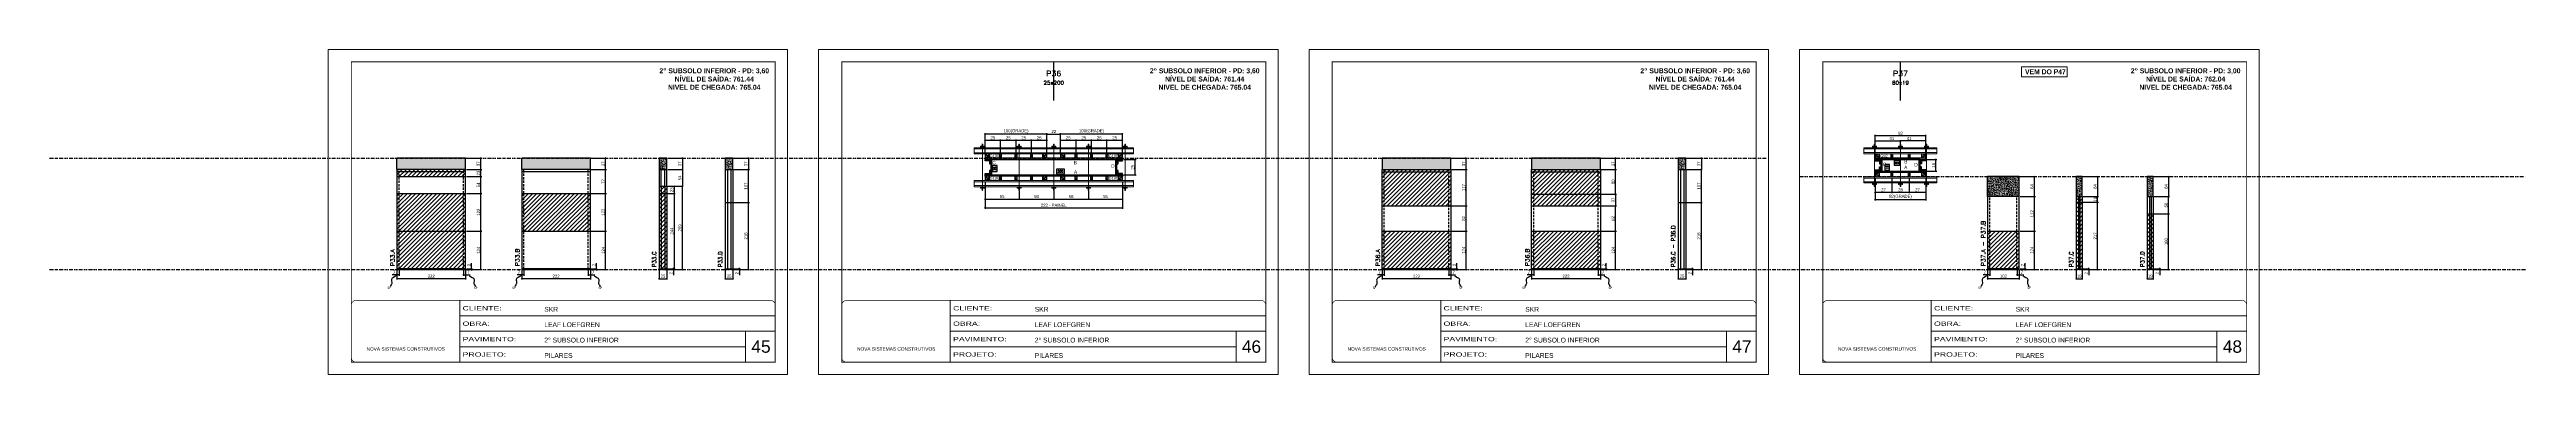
# Model space of a CAD drawing. Extents: x 13513 to 27878, y -21631 to 6985.
# Drawn here: x 13513 to 21518, y -6700 to -5650 of the extents above; entities that cross this region are included whole.
import ezdxf
from ezdxf.enums import TextEntityAlignment as Align

# ---------------------------------------------------------------- set-up
doc = ezdxf.new("R2010")
doc.units = 0
for name, pattern in [('CONTINUO', [0]), ('DASHED', [0.75, 0.5, -0.25]), ('DIVIDE2', [0.625, 0.25, -0.125, 0, -0.125, 0, -0.125]), ('HIDDEN', [0.375, 0.25, -0.125])]:
    doc.linetypes.add(name, pattern=pattern)
for name, color, linetype, lineweight in [('CARIMBO', 255, 'Continuous', 9), ('Folhas', 255, 'Continuous', 9), ('Hachura', 251, 'Continuous', 9), ('Madeira', 126, 'Continuous', 18), ('Perfil Metálico', 224, 'Continuous', 18), ('SARRAFO DE PRESSAO', 251, 'DASHED', 9), ('Texto Seção', 7, 'Continuous', 15)]:
    doc.layers.add(name, color=color, linetype=linetype, lineweight=lineweight)
for name, color, linetype in [('CHAPA', 1, 'Continuous'), ('COTA', 241, 'Continuous'), ('MEIO_PONT', 93, 'Continuous'), ('NOMENCLATURA', 7, 'Continuous'), ('Nível', 160, 'Continuous'), ('Painéis', 200, 'Continuous'), ('SARR_2.2x7', 40, 'Continuous'), ('SARRAFO', 251, 'Continuous'), ('Sarrafo de Pressão', 42, 'HIDDEN'), ('texto', 7, 'Continuous'), ('Texto de Titulo', 7, 'Continuous'), ('Texto Qtd Sarr', 242, 'Continuous'), ('TEXTO_GERAL', 7, 'Continuous')]:
    doc.layers.add(name, color=color, linetype=linetype)
doc.styles.add('ARIAL', font='arial.ttf')
doc.styles.add('COTA TECNICA', font='techl___.ttf', dxfattribs={"height": 10})
doc.styles.add('COTA TECNICA 2X', font='techl___.ttf', dxfattribs={"height": 10})
doc.styles.add('COTA TECNICA-50', font='techl___.ttf', dxfattribs={"height": 10})
doc.styles.add('REGUA-120', font='ROMANS.shx', dxfattribs={"height": 15})
doc.styles.add('ROMANC', font='techb___.ttf', dxfattribs={"height": 2.5})
doc.styles.add('ROMANS', font='romans.shx')
doc.styles.add('SANSSERIF', font='sas_____.pfb')
doc.styles.get("Standard").update_dxf_attribs({"font": 'arial.ttf'})
doc.styles.add('Tecnologia', font='')
doc.styles.get('Tecnologia').set_extended_font_data('Forgotten Futurist')
doc.dimstyles.new('COTA PAINEL-50', dxfattribs={"dimtxt": 10, "dimasz": 3, "dimexe": 3, "dimexo": 3, "dimgap": 3, "dimtad": 1, "dimdec": 1, "dimzin": 12, "dimdsep": 46, "dimtxsty": 'COTA TECNICA-50', "dimblk1": 'OBLIQUE', "dimblk2": 'OBLIQUE', "dimsah": 1, "dimcen": 0.9, "dimclrd": 4, "dimclre": 4, "dimclrt": 240, "dimadec": 1, "dimazin": 3, "dimtfac": 1, "dimtdec": 1, "dimtmove": 0, "dimatfit": 3, "dimfxl": 1, "dimtolj": 1, "dimtzin": 12, "dimarcsym": 0})
doc.dimstyles.new('PAINEL', dxfattribs={"dimtxt": 10, "dimasz": 3, "dimexe": 3, "dimexo": 3, "dimgap": 3, "dimtad": 1, "dimdec": 1, "dimzin": 12, "dimdsep": 46, "dimtxsty": 'COTA TECNICA', "dimblk1": 'OBLIQUE', "dimblk2": 'OBLIQUE', "dimsah": 1, "dimcen": 0.9, "dimclrd": 4, "dimclre": 4, "dimclrt": 240, "dimadec": 1, "dimazin": 3, "dimtfac": 1, "dimtdec": 1, "dimtmove": 0, "dimatfit": 3, "dimfxl": 1, "dimtolj": 1, "dimtzin": 12, "dimarcsym": 0})
doc.dimstyles.new('SECAO PILAR', dxfattribs={"dimtxt": 10, "dimasz": 3, "dimexe": 3, "dimexo": 3, "dimgap": 3, "dimtad": 1, "dimdec": 1, "dimlfac": 0.5, "dimzin": 12, "dimdsep": 46, "dimtxsty": 'COTA TECNICA 2X', "dimblk1": 'OBLIQUE', "dimblk2": 'OBLIQUE', "dimsah": 1, "dimcen": 0.9, "dimclrd": 256, "dimclre": 256, "dimclrt": 256, "dimadec": 1, "dimazin": 3, "dimtfac": 1, "dimtdec": 1, "dimtmove": 0, "dimatfit": 3, "dimfxl": 1, "dimtolj": 1, "dimtzin": 12, "dimarcsym": 0})
doc.dimstyles.new('SECÇÃO 2', dxfattribs={"dimtxt": 7, "dimasz": 6, "dimexe": 0.18, "dimexo": 2, "dimgap": -4, "dimtad": 3, "dimdec": 1, "dimlfac": 0.5, "dimzin": 12, "dimdsep": 46, "dimtxsty": 'ROMANS', "dimblk": 'ARCHTICK', "dimcen": 0.09, "dimse1": 1, "dimse2": 1, "dimsd1": 1, "dimsd2": 1, "dimclrd": 180, "dimclre": 5, "dimclrt": 1, "dimadec": 0, "dimazin": 3, "dimtfac": 1, "dimtdec": 1, "dimtofl": 0, "dimtmove": 0, "dimatfit": 3, "dimldrblk": 'ARCHTICK', "dimfxl": 1, "dimtolj": 1, "dimtzin": 0, "dimarcsym": 0})
doc.dimstyles.get("Standard").update_dxf_attribs({"dimtxt": 0.18, "dimasz": 0.18, "dimexe": 0.18, "dimexo": 0.0625, "dimgap": 0.09, "dimtad": 0, "dimtih": 1, "dimtoh": 1, "dimdec": 4, "dimzin": 0, "dimdsep": 46, "dimtxsty": 'Standard', "dimcen": 0.09, "dimadec": 0, "dimazin": 0, "dimtfac": 1, "dimtdec": 4, "dimtofl": 0, "dimtmove": 0, "dimatfit": 3, "dimfxl": 1, "dimtolj": 1, "dimtzin": 0, "dimarcsym": 0})
pattern_1 = [(225, (10073.7616, -28934.2674), (1.12253202, -1.12253202), [])]
pattern_2 = [(225, (10288.7616, -28934.2674), (1.12253202, -1.12253202), [])]
pattern_3 = [(135, (-3333.0947, 3460.0926), (-1.12253202, -1.12253202), [])]
pattern_4 = [(135, (-3353.0947, 3460.0926), (-1.12253202, -1.12253202), [])]

# ---------------------------------------------------------------- blocks, each defined once
blk = doc.blocks.new('9999999999')
at = {"color": 30, "linetype": 'CONTINUO'}
for p, q in [((98564.6, 34230.2), (98564.6, 34429.4)), ((98564.6, 34379.6), (99584, 34379.6)), ((98564.6, 34329.8), (99488, 34329.8)), ((98564.6, 34280), (99488, 34280)), ((99584, 34329.8), (99488, 34329.8)), ((99488, 34329.8), (99488, 34230.2))]:
    blk.add_line(p, q, dxfattribs=at)
at = {"color": 30, "linetype": 'CONTINUO', "const_width": 2}
blk.add_lwpolyline([(99584, 34230.2), (99584, 34414.4, 0.414214), (99569, 34429.4), (98229, 34429.4, 0.414214), (98214, 34414.4), (98214, 34245.2, 0.414214), (98229, 34230.2), (99584, 34230.2)], format="xyb", dxfattribs=at)
at = {"layer": 'Folhas'}
blk.add_lwpolyline([(98139, 34190.2), (99624, 34190.2), (99624, 35240.2), (98139, 35240.2)], close=True, dxfattribs=at)
at = {"layer": 'Folhas', "color": 30, "const_width": 3}
blk.add_lwpolyline([(98214, 34230.2), (99584, 34230.2), (99584, 35200.2), (98214, 35200.2)], close=True, dxfattribs=at)
at = {"color": 7, "linetype": 'Continuous', "ltscale": 5, "style": 'ARIAL'}
for s, height, p in [('SKR', 15.48, (98837.7, 34393.1)), ('LEAF LOEFGREN', 15.483, (98837.7, 34343.3)), ('NOVA SISTEMAS CONSTRUTIVOS', 11.059, (98263.2, 34267.2)), ('2° SUBSOLO INFERIOR', 15.483, (98837.7, 34293.5)), ('PILARES', 15.48, (98837.7, 34243.7))]:
    blk.add_text(s, height=height, dxfattribs=at).set_placement(p)
at = {"layer": 'Folhas', "color": 7, "style": 'Tecnologia', "width": 1.5}
for s, p in [('OBRA:', (98573.7, 34347.3)), ('CLIENTE:', (98573.7, 34397.2)), ('PAVIMENTO:', (98573.7, 34297.5)), ('PROJETO:', (98573.7, 34247.7))]:
    blk.add_text(s, height=14, dxfattribs=at).set_placement(p)
blk = doc.blocks.new('_Oblique')
at = {"color": 0, "linetype": 'ByBlock', "lineweight": -2}
blk.add_line((-0.5, -0.5), (0.5, 0.5), dxfattribs=at)
blk = doc.blocks.new('*D2060')
at = {"layer": 'COTA', "color": 4, "lineweight": -2, "transparency": 16777216}
for p, q in [((14635.8, -6361.3), (14635.8, -6393.2)), ((14857.8, -6390.2), (14635.8, -6390.2)), ((14857.8, -6361.3), (14857.8, -6393.2))]:
    blk.add_line(p, q, dxfattribs=at)
at = {"layer": 'Defpoints', "color": 0, "transparency": 16777216}
for p in [(14635.8, -6358.3), (14635.8, -6390.2), (14857.8, -6358.3)]:
    blk.add_point(p, dxfattribs=at)
at = {"layer": 'COTA', "color": 4, "lineweight": -2, "transparency": 16777216, "xscale": 3, "yscale": 3, "zscale": 3, "rotation": 180}
blk.add_blockref('_Oblique', (14635.8, -6390.2), dxfattribs=at)
at = {"layer": 'COTA', "color": 4, "lineweight": -2, "transparency": 16777216, "xscale": 3, "yscale": 3, "zscale": 3}
blk.add_blockref('_Oblique', (14857.8, -6390.2), dxfattribs=at)
at = {"layer": 'COTA', "color": 240, "transparency": 16777216, "insert": (14746.8, -6382.2), "char_height": 10, "attachment_point": 5, "style": 'COTA TECNICA'}
blk.add_mtext('\\A1;222', dxfattribs=at)
blk = doc.blocks.new('*D2061')
at = {"layer": 'COTA', "color": 4, "lineweight": -2, "transparency": 16777216}
for p, q in [((14850.8, -6361.3), (14850.8, -6380.6)), ((14850.8, -6377.6), (14857.8, -6377.6)), ((14857.8, -6363.3), (14857.8, -6380.6)), ((14857.8, -6377.6), (14872.5, -6377.6))]:
    blk.add_line(p, q, dxfattribs=at)
at = {"layer": 'Defpoints', "color": 0, "transparency": 16777216}
for p in [(14850.8, -6358.3), (14857.8, -6360.3), (14857.8, -6377.6)]:
    blk.add_point(p, dxfattribs=at)
at = {"layer": 'COTA', "color": 4, "lineweight": -2, "transparency": 16777216, "xscale": 3, "yscale": 3, "zscale": 3, "rotation": 180}
blk.add_blockref('_Oblique', (14850.8, -6377.6), dxfattribs=at)
at = {"layer": 'COTA', "color": 4, "lineweight": -2, "transparency": 16777216, "xscale": 3, "yscale": 3, "zscale": 3}
blk.add_blockref('_Oblique', (14857.8, -6377.6), dxfattribs=at)
at = {"layer": 'COTA', "color": 240, "transparency": 16777216, "insert": (14866.6, -6369.5), "char_height": 10, "attachment_point": 5, "style": 'COTA TECNICA-50'}
blk.add_mtext('\\A1;7', dxfattribs=at)
blk = doc.blocks.new('*D2062')
at = {"layer": 'COTA', "color": 4, "lineweight": -2, "transparency": 16777216}
for p, q in [((14635.8, -6377.6), (14621, -6377.6)), ((14635.8, -6363.3), (14635.8, -6380.6)), ((14642.8, -6377.6), (14635.8, -6377.6)), ((14642.8, -6361.3), (14642.8, -6380.6))]:
    blk.add_line(p, q, dxfattribs=at)
at = {"layer": 'Defpoints', "color": 0, "transparency": 16777216}
for p in [(14635.8, -6360.3), (14635.8, -6377.6), (14642.8, -6358.3)]:
    blk.add_point(p, dxfattribs=at)
at = {"layer": 'COTA', "color": 4, "lineweight": -2, "transparency": 16777216, "xscale": 3, "yscale": 3, "zscale": 3, "rotation": 180}
blk.add_blockref('_Oblique', (14635.8, -6377.6), dxfattribs=at)
at = {"layer": 'COTA', "color": 4, "lineweight": -2, "transparency": 16777216, "xscale": 3, "yscale": 3, "zscale": 3}
blk.add_blockref('_Oblique', (14642.8, -6377.6), dxfattribs=at)
at = {"layer": 'COTA', "color": 240, "transparency": 16777216, "insert": (14626.9, -6369.5), "char_height": 10, "attachment_point": 5, "style": 'COTA TECNICA-50'}
blk.add_mtext('\\A1;7', dxfattribs=at)
blk = doc.blocks.new('*D2063')
at = {"layer": 'COTA', "color": 4, "lineweight": -2, "transparency": 16777216}
for p, q in [((14860.8, -6358.3), (14880, -6358.3)), ((14860.8, -6360.3), (14880, -6360.3)), ((14877, -6358.3), (14877, -6339.5)), ((14877, -6360.3), (14877, -6358.3)), ((14877, -6360.3), (14877, -6363.3))]:
    blk.add_line(p, q, dxfattribs=at)
at = {"layer": 'Defpoints', "color": 0, "transparency": 16777216}
for p in [(14857.8, -6358.3), (14857.8, -6360.3), (14877, -6360.3)]:
    blk.add_point(p, dxfattribs=at)
at = {"layer": 'COTA', "color": 4, "lineweight": -2, "transparency": 16777216, "xscale": 3, "yscale": 3, "zscale": 3}
for p, rotation in [((14877, -6358.3), 270), ((14877, -6360.3), 90)]:
    blk.add_blockref('_Oblique', p, dxfattribs=dict(at, rotation=rotation))
at = {"layer": 'COTA', "color": 240, "transparency": 16777216, "insert": (14869, -6345.6), "char_height": 10, "attachment_point": 5, "rotation": 90, "style": 'COTA TECNICA-50'}
blk.add_mtext('\\A1;2', dxfattribs=at)
blk = doc.blocks.new('*D2069')
at = {"layer": 'COTA', "color": 4, "lineweight": -2, "transparency": 16777216}
for p, q in [((14860.8, -6000.3), (14910.1, -6000.3)), ((14907.1, -6037.3), (14907.1, -6000.3)), ((14860.8, -6037.3), (14910.1, -6037.3))]:
    blk.add_line(p, q, dxfattribs=at)
at = {"layer": 'Defpoints', "color": 0, "transparency": 16777216}
for p in [(14857.8, -6000.3), (14907.1, -6000.3), (14857.8, -6037.3)]:
    blk.add_point(p, dxfattribs=at)
at = {"layer": 'COTA', "color": 4, "lineweight": -2, "transparency": 16777216, "xscale": 3, "yscale": 3, "zscale": 3}
for p, rotation in [((14907.1, -6000.3), 90), ((14907.1, -6037.3), 270)]:
    blk.add_blockref('_Oblique', p, dxfattribs=dict(at, rotation=rotation))
at = {"layer": 'COTA', "color": 240, "transparency": 16777216, "insert": (14898.9, -6018.8), "char_height": 10, "attachment_point": 5, "rotation": 90, "style": 'COTA TECNICA-50'}
blk.add_mtext('\\A1;37', dxfattribs=at)
blk = doc.blocks.new('*D2064')
at = {"layer": 'COTA', "color": 4, "lineweight": -2, "transparency": 16777216}
for p, q in [((14860.8, -6114.3), (14910.1, -6114.3)), ((14907.1, -6236.3), (14907.1, -6114.3)), ((14860.8, -6236.3), (14910.1, -6236.3))]:
    blk.add_line(p, q, dxfattribs=at)
at = {"layer": 'Defpoints', "color": 0, "transparency": 16777216}
for p in [(14857.8, -6114.3), (14907.1, -6114.3), (14857.8, -6236.3)]:
    blk.add_point(p, dxfattribs=at)
at = {"layer": 'COTA', "color": 4, "lineweight": -2, "transparency": 16777216, "xscale": 3, "yscale": 3, "zscale": 3}
for p, rotation in [((14907.1, -6114.3), 90), ((14907.1, -6236.3), 270)]:
    blk.add_blockref('_Oblique', p, dxfattribs=dict(at, rotation=rotation))
at = {"layer": 'COTA', "color": 240, "transparency": 16777216, "insert": (14899.1, -6175.3), "char_height": 10, "attachment_point": 5, "rotation": 90, "style": 'COTA TECNICA-50'}
blk.add_mtext('\\A1;122', dxfattribs=at)
blk = doc.blocks.new('*D2065')
at = {"layer": 'COTA', "color": 4, "lineweight": -2, "transparency": 16777216}
for p, q in [((14860.8, -6037.3), (14910.1, -6037.3)), ((14860.8, -6060.3), (14910.1, -6060.3)), ((14907.1, -6060.3), (14907.1, -6037.3))]:
    blk.add_line(p, q, dxfattribs=at)
at = {"layer": 'Defpoints', "color": 0, "transparency": 16777216}
for p in [(14857.8, -6037.3), (14857.8, -6060.3), (14907.1, -6037.3)]:
    blk.add_point(p, dxfattribs=at)
at = {"layer": 'COTA', "color": 4, "lineweight": -2, "transparency": 16777216, "xscale": 3, "yscale": 3, "zscale": 3}
for p, rotation in [((14907.1, -6037.3), 90), ((14907.1, -6060.3), 270)]:
    blk.add_blockref('_Oblique', p, dxfattribs=dict(at, rotation=rotation))
at = {"layer": 'COTA', "color": 240, "transparency": 16777216, "insert": (14898.9, -6048.8), "char_height": 10, "attachment_point": 5, "rotation": 90, "style": 'COTA TECNICA-50'}
blk.add_mtext('\\A1;23', dxfattribs=at)
blk = doc.blocks.new('*D2070')
at = {"layer": 'COTA', "color": 4, "linetype": 'ByBlock', "lineweight": -2, "transparency": 16777216}
for p, q in [((14860.8, -6236.3), (14910.1, -6236.3)), ((14907.1, -6360.3), (14907.1, -6236.3)), ((14860.8, -6360.3), (14910.1, -6360.3))]:
    blk.add_line(p, q, dxfattribs=at)
at = {"layer": 'Defpoints', "color": 0, "linetype": 'ByBlock', "transparency": 16777216}
for p in [(14857.8, -6236.3), (14907.1, -6236.3), (14857.8, -6360.3)]:
    blk.add_point(p, dxfattribs=at)
at = {"layer": 'COTA', "color": 4, "linetype": 'ByBlock', "lineweight": -2, "transparency": 16777216, "xscale": 3, "yscale": 3, "zscale": 3}
for p, rotation in [((14907.1, -6236.3), 90), ((14907.1, -6360.3), 270)]:
    blk.add_blockref('_Oblique', p, dxfattribs=dict(at, rotation=rotation))
at = {"layer": 'COTA', "color": 240, "linetype": 'ByBlock', "transparency": 16777216, "insert": (14899.1, -6298.3), "char_height": 10, "attachment_point": 5, "rotation": 90, "style": 'COTA TECNICA'}
blk.add_mtext('\\A1;124', dxfattribs=at)
blk = doc.blocks.new('*D2071')
at = {"layer": 'COTA', "color": 4, "linetype": 'ByBlock', "lineweight": -2, "transparency": 16777216}
for p, q in [((14860.8, -6236.3), (14910.1, -6236.3)), ((14907.1, -6360.3), (14907.1, -6236.3)), ((14860.8, -6360.3), (14910.1, -6360.3))]:
    blk.add_line(p, q, dxfattribs=at)
at = {"layer": 'Defpoints', "color": 0, "linetype": 'ByBlock', "transparency": 16777216}
for p in [(14857.8, -6236.3), (14907.1, -6236.3), (14857.8, -6360.3)]:
    blk.add_point(p, dxfattribs=at)
at = {"layer": 'COTA', "color": 4, "linetype": 'ByBlock', "lineweight": -2, "transparency": 16777216, "xscale": 3, "yscale": 3, "zscale": 3}
for p, rotation in [((14907.1, -6236.3), 90), ((14907.1, -6360.3), 270)]:
    blk.add_blockref('_Oblique', p, dxfattribs=dict(at, rotation=rotation))
at = {"layer": 'COTA', "color": 240, "linetype": 'ByBlock', "transparency": 16777216, "insert": (14899.1, -6298.3), "char_height": 10, "attachment_point": 5, "rotation": 90, "style": 'COTA TECNICA'}
blk.add_mtext('\\A1;124', dxfattribs=at)
blk = doc.blocks.new('*D2066')
at = {"layer": 'COTA', "color": 4, "lineweight": -2, "transparency": 16777216}
for p, q in [((15483.2, -6361.3), (15483.2, -6393.2)), ((15483.2, -6390.2), (15508.2, -6390.2)), ((15508.2, -6361.3), (15508.2, -6393.2))]:
    blk.add_line(p, q, dxfattribs=at)
at = {"layer": 'Defpoints', "color": 0, "transparency": 16777216}
for p in [(15483.2, -6358.3), (15508.2, -6358.3), (15508.2, -6390.2)]:
    blk.add_point(p, dxfattribs=at)
at = {"layer": 'COTA', "color": 4, "lineweight": -2, "transparency": 16777216, "xscale": 3, "yscale": 3, "zscale": 3, "rotation": 180}
blk.add_blockref('_Oblique', (15483.2, -6390.2), dxfattribs=at)
at = {"layer": 'COTA', "color": 4, "lineweight": -2, "transparency": 16777216, "xscale": 3, "yscale": 3, "zscale": 3}
blk.add_blockref('_Oblique', (15508.2, -6390.2), dxfattribs=at)
at = {"layer": 'COTA', "color": 240, "transparency": 16777216, "insert": (15495.7, -6382.1), "char_height": 10, "attachment_point": 5, "style": 'COTA TECNICA'}
blk.add_mtext('\\A1;25', dxfattribs=at)
blk = doc.blocks.new('*D2067')
at = {"layer": 'COTA', "color": 4, "lineweight": -2, "transparency": 16777216}
for p, q in [((15511.2, -6358.3), (15532.4, -6358.3)), ((15511.2, -6360.3), (15532.4, -6360.3)), ((15529.4, -6358.3), (15529.4, -6355.3)), ((15529.4, -6358.3), (15529.4, -6360.3)), ((15529.4, -6360.3), (15529.4, -6378.4))]:
    blk.add_line(p, q, dxfattribs=at)
at = {"layer": 'Defpoints', "color": 0, "transparency": 16777216}
for p in [(15508.2, -6358.3), (15508.2, -6360.3), (15529.4, -6358.3)]:
    blk.add_point(p, dxfattribs=at)
at = {"layer": 'COTA', "color": 4, "lineweight": -2, "transparency": 16777216, "xscale": 3, "yscale": 3, "zscale": 3}
for p, rotation in [((15529.4, -6358.3), 270), ((15529.4, -6360.3), 90)]:
    blk.add_blockref('_Oblique', p, dxfattribs=dict(at, rotation=rotation))
at = {"layer": 'COTA', "color": 240, "transparency": 16777216, "insert": (15521.4, -6372.4), "char_height": 10, "attachment_point": 5, "rotation": 90, "style": 'COTA TECNICA-50'}
blk.add_mtext('\\A1;2', dxfattribs=at)
blk = doc.blocks.new('*D2072')
at = {"layer": 'COTA', "color": 4, "linetype": 'ByBlock', "lineweight": -2, "transparency": 16777216}
for p, q in [((15511.2, -6000.3), (15561.2, -6000.3)), ((15558.2, -6000.3), (15558.2, -6037.3)), ((15511.2, -6037.3), (15561.2, -6037.3))]:
    blk.add_line(p, q, dxfattribs=at)
at = {"layer": 'Defpoints', "color": 0, "linetype": 'ByBlock', "transparency": 16777216}
for p in [(15508.2, -6000.3), (15508.2, -6037.3), (15558.2, -6037.3)]:
    blk.add_point(p, dxfattribs=at)
at = {"layer": 'COTA', "color": 4, "linetype": 'ByBlock', "lineweight": -2, "transparency": 16777216, "xscale": 3, "yscale": 3, "zscale": 3}
for p, rotation in [((15558.2, -6000.3), 90), ((15558.2, -6037.3), 270)]:
    blk.add_blockref('_Oblique', p, dxfattribs=dict(at, rotation=rotation))
at = {"layer": 'COTA', "color": 240, "linetype": 'ByBlock', "transparency": 16777216, "insert": (15550, -6018.8), "char_height": 10, "attachment_point": 5, "rotation": 90, "style": 'COTA TECNICA'}
blk.add_mtext('\\A1;37', dxfattribs=at)
blk = doc.blocks.new('*D2068')
at = {"layer": 'COTA', "color": 4, "lineweight": -2, "transparency": 16777216}
for p, q in [((15511.2, -6091.3), (15561.2, -6091.3)), ((15558.2, -6360.3), (15558.2, -6091.3)), ((15511.2, -6360.3), (15561.2, -6360.3))]:
    blk.add_line(p, q, dxfattribs=at)
at = {"layer": 'Defpoints', "color": 0, "transparency": 16777216}
for p in [(15508.2, -6091.3), (15558.2, -6091.3), (15508.2, -6360.3)]:
    blk.add_point(p, dxfattribs=at)
at = {"layer": 'COTA', "color": 4, "lineweight": -2, "transparency": 16777216, "xscale": 3, "yscale": 3, "zscale": 3}
for p, rotation in [((15558.2, -6091.3), 90), ((15558.2, -6360.3), 270)]:
    blk.add_blockref('_Oblique', p, dxfattribs=dict(at, rotation=rotation))
at = {"layer": 'COTA', "color": 240, "transparency": 16777216, "insert": (15550.1, -6225.8), "char_height": 10, "attachment_point": 5, "rotation": 90, "style": 'COTA TECNICA-50'}
blk.add_mtext('\\A1;269', dxfattribs=at)
blk = doc.blocks.new('*D2073')
at = {"layer": 'COTA', "color": 4, "lineweight": -2, "transparency": 16777216}
for p, q in [((15511.2, -6114.3), (15535.5, -6114.3)), ((15532.5, -6358.3), (15532.5, -6114.3)), ((15511.2, -6358.3), (15535.5, -6358.3))]:
    blk.add_line(p, q, dxfattribs=at)
at = {"layer": 'Defpoints', "color": 0, "transparency": 16777216}
for p in [(15508.2, -6114.3), (15532.5, -6114.3), (15508.2, -6358.3)]:
    blk.add_point(p, dxfattribs=at)
at = {"layer": 'COTA', "color": 4, "lineweight": -2, "transparency": 16777216, "xscale": 3, "yscale": 3, "zscale": 3}
for p, rotation in [((15532.5, -6114.3), 90), ((15532.5, -6358.3), 270)]:
    blk.add_blockref('_Oblique', p, dxfattribs=dict(at, rotation=rotation))
at = {"layer": 'COTA', "color": 240, "transparency": 16777216, "insert": (15524.4, -6236.3), "char_height": 10, "attachment_point": 5, "rotation": 90, "style": 'COTA TECNICA'}
blk.add_mtext('\\A1;244', dxfattribs=at)
blk = doc.blocks.new('*D2074')
at = {"layer": 'COTA', "color": 4, "lineweight": -2, "transparency": 16777216}
for p, q in [((15511.2, -6091.3), (15535.5, -6091.3)), ((15511.2, -6114.3), (15535.5, -6114.3)), ((15532.5, -6114.3), (15532.5, -6091.3))]:
    blk.add_line(p, q, dxfattribs=at)
at = {"layer": 'Defpoints', "color": 0, "transparency": 16777216}
for p in [(15508.2, -6091.3), (15508.2, -6114.3), (15532.5, -6091.3)]:
    blk.add_point(p, dxfattribs=at)
at = {"layer": 'COTA', "color": 4, "lineweight": -2, "transparency": 16777216, "xscale": 3, "yscale": 3, "zscale": 3}
for p, rotation in [((15532.5, -6091.3), 90), ((15532.5, -6114.3), 270)]:
    blk.add_blockref('_Oblique', p, dxfattribs=dict(at, rotation=rotation))
at = {"layer": 'COTA', "color": 240, "transparency": 16777216, "insert": (15524.3, -6102.8), "char_height": 10, "attachment_point": 5, "rotation": 90, "style": 'COTA TECNICA'}
blk.add_mtext('\\A1;23', dxfattribs=at)
blk = doc.blocks.new('*D2075')
at = {"layer": 'COTA', "color": 4, "lineweight": -2, "transparency": 16777216}
for p, q in [((14860.8, -6060.3), (14910.1, -6060.3)), ((14907.1, -6114.3), (14907.1, -6060.3)), ((14860.8, -6114.3), (14910.1, -6114.3))]:
    blk.add_line(p, q, dxfattribs=at)
at = {"layer": 'Defpoints', "color": 0, "transparency": 16777216}
for p in [(14857.8, -6060.3), (14907.1, -6060.3), (14857.8, -6114.3)]:
    blk.add_point(p, dxfattribs=at)
at = {"layer": 'COTA', "color": 4, "lineweight": -2, "transparency": 16777216, "xscale": 3, "yscale": 3, "zscale": 3}
for p, rotation in [((14907.1, -6060.3), 90), ((14907.1, -6114.3), 270)]:
    blk.add_blockref('_Oblique', p, dxfattribs=dict(at, rotation=rotation))
at = {"layer": 'COTA', "color": 240, "transparency": 16777216, "insert": (14899, -6087.3), "char_height": 10, "attachment_point": 5, "rotation": 90, "style": 'COTA TECNICA'}
blk.add_mtext('\\A1;54', dxfattribs=at)
blk = doc.blocks.new('*D2076')
at = {"layer": 'COTA', "color": 4, "lineweight": -2, "transparency": 16777216}
for p, q in [((15039, -6361.3), (15039, -6393.2)), ((15261, -6390.2), (15039, -6390.2)), ((15261, -6361.3), (15261, -6393.2))]:
    blk.add_line(p, q, dxfattribs=at)
at = {"layer": 'Defpoints', "color": 0, "transparency": 16777216}
for p in [(15039, -6358.3), (15039, -6390.2), (15261, -6358.3)]:
    blk.add_point(p, dxfattribs=at)
at = {"layer": 'COTA', "color": 4, "lineweight": -2, "transparency": 16777216, "xscale": 3, "yscale": 3, "zscale": 3, "rotation": 180}
blk.add_blockref('_Oblique', (15039, -6390.2), dxfattribs=at)
at = {"layer": 'COTA', "color": 4, "lineweight": -2, "transparency": 16777216, "xscale": 3, "yscale": 3, "zscale": 3}
blk.add_blockref('_Oblique', (15261, -6390.2), dxfattribs=at)
at = {"layer": 'COTA', "color": 240, "transparency": 16777216, "insert": (15150, -6382.2), "char_height": 10, "attachment_point": 5, "style": 'COTA TECNICA'}
blk.add_mtext('\\A1;222', dxfattribs=at)
blk = doc.blocks.new('*D2077')
at = {"layer": 'COTA', "color": 4, "lineweight": -2, "transparency": 16777216}
for p, q in [((15254, -6361.3), (15254, -6380.6)), ((15254, -6377.6), (15261, -6377.6)), ((15261, -6363.3), (15261, -6380.6)), ((15261, -6377.6), (15275.8, -6377.6))]:
    blk.add_line(p, q, dxfattribs=at)
at = {"layer": 'Defpoints', "color": 0, "transparency": 16777216}
for p in [(15254, -6358.3), (15261, -6360.3), (15261, -6377.6)]:
    blk.add_point(p, dxfattribs=at)
at = {"layer": 'COTA', "color": 4, "lineweight": -2, "transparency": 16777216, "xscale": 3, "yscale": 3, "zscale": 3, "rotation": 180}
blk.add_blockref('_Oblique', (15254, -6377.6), dxfattribs=at)
at = {"layer": 'COTA', "color": 4, "lineweight": -2, "transparency": 16777216, "xscale": 3, "yscale": 3, "zscale": 3}
blk.add_blockref('_Oblique', (15261, -6377.6), dxfattribs=at)
at = {"layer": 'COTA', "color": 240, "transparency": 16777216, "insert": (15269.9, -6369.5), "char_height": 10, "attachment_point": 5, "style": 'COTA TECNICA-50'}
blk.add_mtext('\\A1;7', dxfattribs=at)
blk = doc.blocks.new('*D2078')
at = {"layer": 'COTA', "color": 4, "lineweight": -2, "transparency": 16777216}
for p, q in [((15039, -6377.6), (15024.3, -6377.6)), ((15039, -6363.3), (15039, -6380.6)), ((15046, -6377.6), (15039, -6377.6)), ((15046, -6361.3), (15046, -6380.6))]:
    blk.add_line(p, q, dxfattribs=at)
at = {"layer": 'Defpoints', "color": 0, "transparency": 16777216}
for p in [(15039, -6360.3), (15039, -6377.6), (15046, -6358.3)]:
    blk.add_point(p, dxfattribs=at)
at = {"layer": 'COTA', "color": 4, "lineweight": -2, "transparency": 16777216, "xscale": 3, "yscale": 3, "zscale": 3, "rotation": 180}
blk.add_blockref('_Oblique', (15039, -6377.6), dxfattribs=at)
at = {"layer": 'COTA', "color": 4, "lineweight": -2, "transparency": 16777216, "xscale": 3, "yscale": 3, "zscale": 3}
blk.add_blockref('_Oblique', (15046, -6377.6), dxfattribs=at)
at = {"layer": 'COTA', "color": 240, "transparency": 16777216, "insert": (15030.2, -6369.5), "char_height": 10, "attachment_point": 5, "style": 'COTA TECNICA-50'}
blk.add_mtext('\\A1;7', dxfattribs=at)
blk = doc.blocks.new('*D2079')
at = {"layer": 'COTA', "color": 4, "lineweight": -2, "transparency": 16777216}
for p, q in [((15264, -6358.3), (15283.3, -6358.3)), ((15264, -6360.3), (15283.3, -6360.3)), ((15280.3, -6358.3), (15280.3, -6339.5)), ((15280.3, -6360.3), (15280.3, -6358.3)), ((15280.3, -6360.3), (15280.3, -6363.3))]:
    blk.add_line(p, q, dxfattribs=at)
at = {"layer": 'Defpoints', "color": 0, "transparency": 16777216}
for p in [(15261, -6358.3), (15261, -6360.3), (15280.3, -6360.3)]:
    blk.add_point(p, dxfattribs=at)
at = {"layer": 'COTA', "color": 4, "lineweight": -2, "transparency": 16777216, "xscale": 3, "yscale": 3, "zscale": 3}
for p, rotation in [((15280.3, -6358.3), 270), ((15280.3, -6360.3), 90)]:
    blk.add_blockref('_Oblique', p, dxfattribs=dict(at, rotation=rotation))
at = {"layer": 'COTA', "color": 240, "transparency": 16777216, "insert": (15272.3, -6345.6), "char_height": 10, "attachment_point": 5, "rotation": 90, "style": 'COTA TECNICA-50'}
blk.add_mtext('\\A1;2', dxfattribs=at)
blk = doc.blocks.new('*D2081')
at = {"layer": 'COTA', "color": 4, "lineweight": -2, "transparency": 16777216}
for p, q in [((15264, -6000.3), (15313.4, -6000.3)), ((15310.4, -6037.3), (15310.4, -6000.3)), ((15264, -6037.3), (15313.4, -6037.3))]:
    blk.add_line(p, q, dxfattribs=at)
at = {"layer": 'Defpoints', "color": 0, "transparency": 16777216}
for p in [(15261, -6000.3), (15310.4, -6000.3), (15261, -6037.3)]:
    blk.add_point(p, dxfattribs=at)
at = {"layer": 'COTA', "color": 4, "lineweight": -2, "transparency": 16777216, "xscale": 3, "yscale": 3, "zscale": 3}
for p, rotation in [((15310.4, -6000.3), 90), ((15310.4, -6037.3), 270)]:
    blk.add_blockref('_Oblique', p, dxfattribs=dict(at, rotation=rotation))
at = {"layer": 'COTA', "color": 240, "transparency": 16777216, "insert": (15302.2, -6018.8), "char_height": 10, "attachment_point": 5, "rotation": 90, "style": 'COTA TECNICA-50'}
blk.add_mtext('\\A1;37', dxfattribs=at)
blk = doc.blocks.new('*D2080')
at = {"layer": 'COTA', "color": 4, "lineweight": -2, "transparency": 16777216}
for p, q in [((15264, -6114.3), (15313.4, -6114.3)), ((15310.4, -6236.3), (15310.4, -6114.3)), ((15264, -6236.3), (15313.4, -6236.3))]:
    blk.add_line(p, q, dxfattribs=at)
at = {"layer": 'Defpoints', "color": 0, "transparency": 16777216}
for p in [(15261, -6114.3), (15310.4, -6114.3), (15261, -6236.3)]:
    blk.add_point(p, dxfattribs=at)
at = {"layer": 'COTA', "color": 4, "lineweight": -2, "transparency": 16777216, "xscale": 3, "yscale": 3, "zscale": 3}
for p, rotation in [((15310.4, -6114.3), 90), ((15310.4, -6236.3), 270)]:
    blk.add_blockref('_Oblique', p, dxfattribs=dict(at, rotation=rotation))
at = {"layer": 'COTA', "color": 240, "transparency": 16777216, "insert": (15302.3, -6175.3), "char_height": 10, "attachment_point": 5, "rotation": 90, "style": 'COTA TECNICA-50'}
blk.add_mtext('\\A1;122', dxfattribs=at)
blk = doc.blocks.new('*D2082')
at = {"layer": 'COTA', "color": 4, "linetype": 'ByBlock', "lineweight": -2, "transparency": 16777216}
for p, q in [((15264, -6236.3), (15313.4, -6236.3)), ((15310.4, -6360.3), (15310.4, -6236.3)), ((15264, -6360.3), (15313.4, -6360.3))]:
    blk.add_line(p, q, dxfattribs=at)
at = {"layer": 'Defpoints', "color": 0, "linetype": 'ByBlock', "transparency": 16777216}
for p in [(15261, -6236.3), (15310.4, -6236.3), (15261, -6360.3)]:
    blk.add_point(p, dxfattribs=at)
at = {"layer": 'COTA', "color": 4, "linetype": 'ByBlock', "lineweight": -2, "transparency": 16777216, "xscale": 3, "yscale": 3, "zscale": 3}
for p, rotation in [((15310.4, -6236.3), 90), ((15310.4, -6360.3), 270)]:
    blk.add_blockref('_Oblique', p, dxfattribs=dict(at, rotation=rotation))
at = {"layer": 'COTA', "color": 240, "linetype": 'ByBlock', "transparency": 16777216, "insert": (15302.3, -6298.3), "char_height": 10, "attachment_point": 5, "rotation": 90, "style": 'COTA TECNICA'}
blk.add_mtext('\\A1;124', dxfattribs=at)
blk = doc.blocks.new('*D2083')
at = {"layer": 'COTA', "color": 4, "linetype": 'ByBlock', "lineweight": -2, "transparency": 16777216}
for p, q in [((15264, -6236.3), (15313.4, -6236.3)), ((15310.4, -6360.3), (15310.4, -6236.3)), ((15264, -6360.3), (15313.4, -6360.3))]:
    blk.add_line(p, q, dxfattribs=at)
at = {"layer": 'Defpoints', "color": 0, "linetype": 'ByBlock', "transparency": 16777216}
for p in [(15261, -6236.3), (15310.4, -6236.3), (15261, -6360.3)]:
    blk.add_point(p, dxfattribs=at)
at = {"layer": 'COTA', "color": 4, "linetype": 'ByBlock', "lineweight": -2, "transparency": 16777216, "xscale": 3, "yscale": 3, "zscale": 3}
for p, rotation in [((15310.4, -6236.3), 90), ((15310.4, -6360.3), 270)]:
    blk.add_blockref('_Oblique', p, dxfattribs=dict(at, rotation=rotation))
at = {"layer": 'COTA', "color": 240, "linetype": 'ByBlock', "transparency": 16777216, "insert": (15302.3, -6298.3), "char_height": 10, "attachment_point": 5, "rotation": 90, "style": 'COTA TECNICA'}
blk.add_mtext('\\A1;124', dxfattribs=at)
blk = doc.blocks.new('*D2084')
at = {"layer": 'COTA', "color": 4, "lineweight": -2, "transparency": 16777216}
for p, q in [((15264, -6037.3), (15313.4, -6037.3)), ((15310.4, -6114.3), (15310.4, -6037.3)), ((15264, -6114.3), (15313.4, -6114.3))]:
    blk.add_line(p, q, dxfattribs=at)
at = {"layer": 'Defpoints', "color": 0, "transparency": 16777216}
for p in [(15261, -6037.3), (15310.4, -6037.3), (15261, -6114.3)]:
    blk.add_point(p, dxfattribs=at)
at = {"layer": 'COTA', "color": 4, "lineweight": -2, "transparency": 16777216, "xscale": 3, "yscale": 3, "zscale": 3}
for p, rotation in [((15310.4, -6037.3), 90), ((15310.4, -6114.3), 270)]:
    blk.add_blockref('_Oblique', p, dxfattribs=dict(at, rotation=rotation))
at = {"layer": 'COTA', "color": 240, "transparency": 16777216, "insert": (15302.3, -6075.8), "char_height": 10, "attachment_point": 5, "rotation": 90, "style": 'COTA TECNICA'}
blk.add_mtext('\\A1;77', dxfattribs=at)
blk = doc.blocks.new('*D2085')
at = {"layer": 'COTA', "color": 4, "lineweight": -2, "transparency": 16777216}
for p, q in [((15511.2, -6037.3), (15561.2, -6037.3)), ((15558.2, -6037.3), (15558.2, -6091.3)), ((15511.2, -6091.3), (15561.2, -6091.3))]:
    blk.add_line(p, q, dxfattribs=at)
at = {"layer": 'Defpoints', "color": 0, "transparency": 16777216}
for p in [(15508.2, -6037.3), (15508.2, -6091.3), (15558.2, -6091.3)]:
    blk.add_point(p, dxfattribs=at)
at = {"layer": 'COTA', "color": 4, "lineweight": -2, "transparency": 16777216, "xscale": 3, "yscale": 3, "zscale": 3}
for p, rotation in [((15558.2, -6037.3), 90), ((15558.2, -6091.3), 270)]:
    blk.add_blockref('_Oblique', p, dxfattribs=dict(at, rotation=rotation))
at = {"layer": 'COTA', "color": 240, "transparency": 16777216, "insert": (15550.1, -6064.3), "char_height": 10, "attachment_point": 5, "rotation": 90, "style": 'COTA TECNICA'}
blk.add_mtext('\\A1;54', dxfattribs=at)
blk = doc.blocks.new('*D2086')
at = {"layer": 'COTA', "color": 4, "lineweight": -2, "transparency": 16777216}
for p, q in [((15696.8, -6361.3), (15696.8, -6393.2)), ((15696.8, -6390.2), (15721.8, -6390.2)), ((15721.8, -6361.3), (15721.8, -6393.2))]:
    blk.add_line(p, q, dxfattribs=at)
at = {"layer": 'Defpoints', "color": 0, "transparency": 16777216}
for p in [(15696.8, -6358.3), (15721.8, -6358.3), (15721.8, -6390.2)]:
    blk.add_point(p, dxfattribs=at)
at = {"layer": 'COTA', "color": 4, "lineweight": -2, "transparency": 16777216, "xscale": 3, "yscale": 3, "zscale": 3, "rotation": 180}
blk.add_blockref('_Oblique', (15696.8, -6390.2), dxfattribs=at)
at = {"layer": 'COTA', "color": 4, "lineweight": -2, "transparency": 16777216, "xscale": 3, "yscale": 3, "zscale": 3}
blk.add_blockref('_Oblique', (15721.8, -6390.2), dxfattribs=at)
at = {"layer": 'COTA', "color": 240, "transparency": 16777216, "insert": (15709.3, -6382.1), "char_height": 10, "attachment_point": 5, "style": 'COTA TECNICA'}
blk.add_mtext('\\A1;25', dxfattribs=at)
blk = doc.blocks.new('*D2087')
at = {"layer": 'COTA', "color": 4, "lineweight": -2, "transparency": 16777216}
for p, q in [((15724.8, -6358.3), (15746, -6358.3)), ((15724.8, -6360.3), (15746, -6360.3)), ((15743, -6358.3), (15743, -6355.3)), ((15743, -6358.3), (15743, -6360.3)), ((15743, -6360.3), (15743, -6378.4))]:
    blk.add_line(p, q, dxfattribs=at)
at = {"layer": 'Defpoints', "color": 0, "transparency": 16777216}
for p in [(15721.8, -6358.3), (15721.8, -6360.3), (15743, -6358.3)]:
    blk.add_point(p, dxfattribs=at)
at = {"layer": 'COTA', "color": 4, "lineweight": -2, "transparency": 16777216, "xscale": 3, "yscale": 3, "zscale": 3}
for p, rotation in [((15743, -6358.3), 270), ((15743, -6360.3), 90)]:
    blk.add_blockref('_Oblique', p, dxfattribs=dict(at, rotation=rotation))
at = {"layer": 'COTA', "color": 240, "transparency": 16777216, "insert": (15735, -6372.4), "char_height": 10, "attachment_point": 5, "rotation": 90, "style": 'COTA TECNICA-50'}
blk.add_mtext('\\A1;2', dxfattribs=at)
blk = doc.blocks.new('*D2089')
at = {"layer": 'COTA', "color": 4, "linetype": 'ByBlock', "lineweight": -2, "transparency": 16777216}
for p, q in [((15724.8, -6000.3), (15774.8, -6000.3)), ((15771.8, -6000.3), (15771.8, -6037.3)), ((15724.8, -6037.3), (15774.8, -6037.3))]:
    blk.add_line(p, q, dxfattribs=at)
at = {"layer": 'Defpoints', "color": 0, "linetype": 'ByBlock', "transparency": 16777216}
for p in [(15721.8, -6000.3), (15721.8, -6037.3), (15771.8, -6037.3)]:
    blk.add_point(p, dxfattribs=at)
at = {"layer": 'COTA', "color": 4, "linetype": 'ByBlock', "lineweight": -2, "transparency": 16777216, "xscale": 3, "yscale": 3, "zscale": 3}
for p, rotation in [((15771.8, -6000.3), 90), ((15771.8, -6037.3), 270)]:
    blk.add_blockref('_Oblique', p, dxfattribs=dict(at, rotation=rotation))
at = {"layer": 'COTA', "color": 240, "linetype": 'ByBlock', "transparency": 16777216, "insert": (15763.5, -6018.8), "char_height": 10, "attachment_point": 5, "rotation": 90, "style": 'COTA TECNICA'}
blk.add_mtext('\\A1;37', dxfattribs=at)
blk = doc.blocks.new('*D2088')
at = {"layer": 'COTA', "color": 4, "lineweight": -2, "transparency": 16777216}
for p, q in [((15724.8, -6144.3), (15774.8, -6144.3)), ((15771.8, -6360.3), (15771.8, -6144.3)), ((15724.8, -6360.3), (15774.8, -6360.3))]:
    blk.add_line(p, q, dxfattribs=at)
at = {"layer": 'Defpoints', "color": 0, "transparency": 16777216}
for p in [(15721.8, -6144.3), (15771.8, -6144.3), (15721.8, -6360.3)]:
    blk.add_point(p, dxfattribs=at)
at = {"layer": 'COTA', "color": 4, "lineweight": -2, "transparency": 16777216, "xscale": 3, "yscale": 3, "zscale": 3}
for p, rotation in [((15771.8, -6144.3), 90), ((15771.8, -6360.3), 270)]:
    blk.add_blockref('_Oblique', p, dxfattribs=dict(at, rotation=rotation))
at = {"layer": 'COTA', "color": 240, "transparency": 16777216, "insert": (15763.6, -6252.3), "char_height": 10, "attachment_point": 5, "rotation": 90, "style": 'COTA TECNICA-50'}
blk.add_mtext('\\A1;216', dxfattribs=at)
blk = doc.blocks.new('*D2090')
at = {"layer": 'COTA', "color": 4, "lineweight": -2, "transparency": 16777216}
for p, q in [((15724.8, -6037.3), (15774.8, -6037.3)), ((15771.8, -6144.3), (15771.8, -6037.3)), ((15724.8, -6144.3), (15774.8, -6144.3))]:
    blk.add_line(p, q, dxfattribs=at)
at = {"layer": 'Defpoints', "color": 0, "transparency": 16777216}
for p in [(15721.8, -6037.3), (15771.8, -6037.3), (15721.8, -6144.3)]:
    blk.add_point(p, dxfattribs=at)
at = {"layer": 'COTA', "color": 4, "lineweight": -2, "transparency": 16777216, "xscale": 3, "yscale": 3, "zscale": 3}
for p, rotation in [((15771.8, -6037.3), 90), ((15771.8, -6144.3), 270)]:
    blk.add_blockref('_Oblique', p, dxfattribs=dict(at, rotation=rotation))
at = {"layer": 'COTA', "color": 240, "transparency": 16777216, "insert": (15763.6, -6090.8), "char_height": 10, "attachment_point": 5, "rotation": 90, "style": 'COTA TECNICA'}
blk.add_mtext('\\A1;107', dxfattribs=at)
blk = doc.blocks.new('*D2091')
at = {"layer": 'COTA', "color": 180, "lineweight": -2, "transparency": 16777216}
for p, q in [((16575.9, -6024.1), (16560.9, -6024.1)), ((16560.9, -6024.1), (16560.9, -6043.4)), ((16560.9, -6043.4), (16575.9, -6043.4)), ((16575.9, -6043.4), (16575.9, -6024.1))]:
    blk.add_line(p, q, dxfattribs=at)
at = {"layer": 'Defpoints', "color": 0, "transparency": 16777216}
for p in [(16575.8, -6004.9), (16575.8, -6054.9), (16579.9, -6054.9)]:
    blk.add_point(p, dxfattribs=at)
at = {"layer": 'COTA', "color": 1, "transparency": 16777216, "insert": (16568.4, -6033.8), "char_height": 7, "attachment_point": 5, "rotation": 90, "style": 'ROMANS'}
blk.add_mtext('\\A1;25', dxfattribs=at)
blk = doc.blocks.new('_ArchTick')
at = {"color": 0, "linetype": 'ByBlock', "const_width": 0.15}
blk.add_lwpolyline([(-0.5, -0.5), (0.5, 0.5)], dxfattribs=at)
blk = doc.blocks.new('*D2092')
at = {"layer": 'COTA', "color": 180, "lineweight": -2, "transparency": 16777216}
for p, q in [((16793, -6035.9), (16767, -6035.9)), ((16767, -6035.9), (16767, -6050.9)), ((16767, -6050.9), (16793, -6050.9)), ((16793, -6050.9), (16793, -6035.9))]:
    blk.add_line(p, q, dxfattribs=at)
at = {"layer": 'Defpoints', "color": 0, "transparency": 16777216}
for p in [(16558.5, -6054.9), (16958.5, -6054.9), (16958.5, -6054.9)]:
    blk.add_point(p, dxfattribs=at)
at = {"layer": 'COTA', "color": 1, "transparency": 16777216, "insert": (16780, -6043.4), "char_height": 7, "attachment_point": 5, "style": 'ROMANS'}
blk.add_mtext('\\A1;200', dxfattribs=at)
blk = doc.blocks.new('*D2093')
at = {"layer": 'COTA', "lineweight": -2, "transparency": 16777216}
for p, q in [((16536.5, -6075.8), (16536.5, -6164)), ((16980.5, -6075.8), (16980.5, -6164)), ((16536.5, -6161), (16980.5, -6161))]:
    blk.add_line(p, q, dxfattribs=at)
at = {"layer": 'Defpoints', "color": 0, "transparency": 16777216}
for p in [(16536.5, -6072.8), (16980.5, -6072.8), (16980.5, -6161)]:
    blk.add_point(p, dxfattribs=at)
at = {"layer": 'COTA', "lineweight": -2, "transparency": 16777216, "xscale": 3, "yscale": 3, "zscale": 3, "rotation": 180}
blk.add_blockref('_Oblique', (16536.5, -6161), dxfattribs=at)
at = {"layer": 'COTA', "lineweight": -2, "transparency": 16777216, "xscale": 3, "yscale": 3, "zscale": 3}
blk.add_blockref('_Oblique', (16980.5, -6161), dxfattribs=at)
at = {"layer": 'COTA', "transparency": 16777216, "insert": (16758.5, -6152.9), "char_height": 10, "attachment_point": 5, "style": 'COTA TECNICA 2X'}
blk.add_mtext('\\A1;222 - PAINEL', dxfattribs=at)
blk = doc.blocks.new('*D2094')
at = {"layer": 'COTA', "lineweight": -2, "transparency": 16777216}
for p, q in [((16536.5, -6075.9), (16536.5, -6135.6)), ((16536.5, -6132.6), (16646.5, -6132.6)), ((16646.5, -6107.6), (16646.5, -6135.6))]:
    blk.add_line(p, q, dxfattribs=at)
at = {"layer": 'Defpoints', "color": 0, "transparency": 16777216}
for p in [(16536.5, -6072.9), (16646.5, -6104.6), (16646.5, -6132.6)]:
    blk.add_point(p, dxfattribs=at)
at = {"layer": 'COTA', "lineweight": -2, "transparency": 16777216, "xscale": 3, "yscale": 3, "zscale": 3, "rotation": 180}
blk.add_blockref('_Oblique', (16536.5, -6132.6), dxfattribs=at)
at = {"layer": 'COTA', "lineweight": -2, "transparency": 16777216, "xscale": 3, "yscale": 3, "zscale": 3}
blk.add_blockref('_Oblique', (16646.5, -6132.6), dxfattribs=at)
at = {"layer": 'COTA', "transparency": 16777216, "insert": (16591.5, -6124.5), "char_height": 10, "attachment_point": 5, "style": 'COTA TECNICA 2X'}
blk.add_mtext('\\A1;55', dxfattribs=at)
blk = doc.blocks.new('*D2095')
at = {"layer": 'COTA', "lineweight": -2, "transparency": 16777216}
for p, q in [((16980.5, -6075.9), (16980.5, -6135.6)), ((16870.5, -6107.6), (16870.5, -6135.6)), ((16870.5, -6132.6), (16980.5, -6132.6))]:
    blk.add_line(p, q, dxfattribs=at)
at = {"layer": 'Defpoints', "color": 0, "transparency": 16777216}
for p in [(16980.5, -6072.9), (16870.5, -6104.6), (16980.5, -6132.6)]:
    blk.add_point(p, dxfattribs=at)
at = {"layer": 'COTA', "lineweight": -2, "transparency": 16777216, "xscale": 3, "yscale": 3, "zscale": 3, "rotation": 180}
blk.add_blockref('_Oblique', (16870.5, -6132.6), dxfattribs=at)
at = {"layer": 'COTA', "lineweight": -2, "transparency": 16777216, "xscale": 3, "yscale": 3, "zscale": 3}
blk.add_blockref('_Oblique', (16980.5, -6132.6), dxfattribs=at)
at = {"layer": 'COTA', "transparency": 16777216, "insert": (16925.5, -6124.5), "char_height": 10, "attachment_point": 5, "style": 'COTA TECNICA 2X'}
blk.add_mtext('\\A1;55', dxfattribs=at)
blk = doc.blocks.new('C')
at = {"layer": 'Hachura', "color": 0}
for p, q in [((0, 3.2), (0, -3.2)), ((0.4, 3.2), (0, 3.2)), ((0.5, 3.2), (0, 3.2)), ((0.5, 3), (0, 3)), ((0.5, 2.9), (0, 2.9)), ((0, 2.7), (0, -1.2)), ((0.5, 2.6), (0, 2.6)), ((0.5, 2.2), (0, 2.2)), ((0.5, 1.5), (0, 1.5)), ((0.4, 0.5), (0.2, 0.5)), ((0.4, -3.2), (0.4, 3.2)), ((0.4, 3.2), (2.6, 3.2)), ((1.7, 1), (0.4, 1)), ((1.5, 0.1), (0.4, 0.1)), ((1.4, 1.9), (1.4, 1)), ((2.6, 2.4), (1.5, 2.1)), ((1.7, -1), (1.7, 1)), ((1.7, 1), (1.7, 0.8)), ((1.7, 1), (1.7, 0.8)), ((1.7, 0.8), (3.4, 0.8)), ((3.4, 0.4), (1.7, 0.4)), ((2.6, 3.2), (2.6, 2.4)), ((3.3, 0.8), (3.3, -0.8)), ((3.4, 0.8), (3.4, -0.8)), ((3.7, 0.4), (3.4, 0.4)), ((3.8, -0.5), (3.4, 0.4)), ((3.4, 0.1), (3.7, -0.6)), ((3.7, 0.5), (4.3, -0.6)), ((3.7, 0.4), (4.2, -0.5)), ((4.4, -0.6), (3.8, 0.5)), ((4.2, 0.4), (3.9, 0.4)), ((4.4, -0.5), (3.9, 0.4)), ((4.2, 0.4), (4.3, 0.4)), ((4.3, 0.5), (4.8, -0.6)), ((4.3, 0.4), (4.7, -0.5)), ((5, -0.6), (4.4, 0.5)), ((4.5, 0.4), (4.8, 0.4)), ((5, -0.5), (4.5, 0.4)), ((4.8, 0.4), (5.3, -0.5)), ((4.9, 0.5), (5.4, -0.6)), ((5.5, -0.6), (5, 0.5)), ((5.6, -0.5), (5.1, 0.4)), ((5.4, 0.4), (5.1, 0.4)), ((5.6, -0.5), (5.1, 0.4)), ((5.4, 0.4), (5.7, -0.2)), ((5.5, 0.5), (5.7, -0.1)), ((5.7, 0.2), (5.6, 0.5)), ((5.7, 0.3), (5.7, 0.4)), ((5.7, 0.4), (5.7, 0.4)), ((5.7, 0.4), (5.9, 0.3)), ((5.7, 0.4), (5.7, -0.5)), ((5.9, -0.4), (5.9, 0.3)), ((0.4, 0), (0, 0)), ((0.5, -1.5), (0, -1.5)), ((0.5, -2.2), (0, -2.2)), ((0.5, -2.6), (0, -2.6)), ((0.5, -2.9), (0, -2.9)), ((0.5, -3), (0, -3)), ((0, -3.2), (2.6, -3.2)), ((0.5, -3.2), (0, -3.2)), ((0.1, -0.5), (0.3, -0.5)), ((0.3, -0.5), (0.4, -0.5)), ((0.4, 0), (0.4, -1)), ((0.4, -0.2), (1.5, -0.2)), ((0.4, -0.6), (0.4, -0.3)), ((0.4, -3.2), (0.4, -0.6)), ((0.4, -1), (1.7, -1)), ((1.4, -1.9), (1.4, -1)), ((2.6, -2.4), (1.5, -2.1)), ((3.4, -0.3), (1.7, -0.3)), ((3.4, -0.8), (1.7, -0.8)), ((2.6, -3.2), (2.6, -2.4)), ((3.4, -0.1), (3.6, -0.5)), ((3.4, -0.5), (3.6, -0.5)), ((3.8, -0.5), (4.2, -0.5)), ((4.4, -0.5), (4.7, -0.5)), ((4.6, -0.5), (4.7, -0.5)), ((5, -0.5), (5.3, -0.5)), ((5.6, -0.5), (5.7, -0.5)), ((5.7, -0.5), (5.9, -0.4)), ((5.7, -0.5), (5.7, -0.5))]:
    blk.add_line(p, q, dxfattribs=at)
for centre, radius, start, end in [((1.5, 1.9), 0.161, 104.7436, 180), ((1.4, 0), 0.129, 272.695, 87.305), ((3.8, 0.4), 0.143, 25.5688, 154.4312), ((4.4, 0.4), 0.143, 25.5688, 154.4312), ((5, 0.4), 0.143, 25.5688, 154.4312), ((5.5, 0.4), 0.143, 25.5688, 154.4312), ((0.2, -0.4), 0.174, 221.744, 317.8592), ((1.5, -1.9), 0.161, 180, 255.2564), ((3.7, -0.4), 0.174, 222.1408, 318.256), ((4.3, -0.4), 0.174, 222.1408, 318.256), ((4.9, -0.4), 0.174, 222.1408, 318.256), ((5.4, -0.4), 0.174, 222.1408, 318.256), ((5.6, -0.4), 0.174, 317.8592, 318.256)]:
    blk.add_arc(centre, radius, start, end, dxfattribs=at)
blk = doc.blocks.new('*D2100')
at = {"layer": 'COTA', "lineweight": -2, "transparency": 16777216}
for p, q in [((16758.5, -6107.6), (16758.5, -6135.6)), ((16758.5, -6132.6), (16870.5, -6132.6)), ((16870.5, -6107.6), (16870.5, -6135.6))]:
    blk.add_line(p, q, dxfattribs=at)
at = {"layer": 'Defpoints', "color": 0, "transparency": 16777216}
for p in [(16758.5, -6104.6), (16870.5, -6104.6), (16870.5, -6132.6)]:
    blk.add_point(p, dxfattribs=at)
at = {"layer": 'COTA', "lineweight": -2, "transparency": 16777216, "xscale": 3, "yscale": 3, "zscale": 3, "rotation": 180}
blk.add_blockref('_Oblique', (16758.5, -6132.6), dxfattribs=at)
at = {"layer": 'COTA', "lineweight": -2, "transparency": 16777216, "xscale": 3, "yscale": 3, "zscale": 3}
blk.add_blockref('_Oblique', (16870.5, -6132.6), dxfattribs=at)
at = {"layer": 'COTA', "transparency": 16777216, "insert": (16814.5, -6124.5), "char_height": 10, "attachment_point": 5, "style": 'COTA TECNICA 2X'}
blk.add_mtext('\\A1;56', dxfattribs=at)
blk = doc.blocks.new('*D2101')
at = {"layer": 'COTA', "lineweight": -2, "transparency": 16777216}
for p, q in [((16983.5, -6004.9), (17024.8, -6004.9)), ((16983.5, -6054.9), (17024.8, -6054.9)), ((17021.8, -6054.9), (17021.8, -6004.9))]:
    blk.add_line(p, q, dxfattribs=at)
at = {"layer": 'Defpoints', "color": 0, "transparency": 16777216}
for p in [(16980.5, -6004.9), (16980.5, -6054.9), (17021.8, -6004.9)]:
    blk.add_point(p, dxfattribs=at)
at = {"layer": 'COTA', "lineweight": -2, "transparency": 16777216, "xscale": 3, "yscale": 3, "zscale": 3}
for p, rotation in [((17021.8, -6004.9), 90), ((17021.8, -6054.9), 270)]:
    blk.add_blockref('_Oblique', p, dxfattribs=dict(at, rotation=rotation))
at = {"layer": 'COTA', "transparency": 16777216, "insert": (17013.7, -6029.9), "char_height": 10, "attachment_point": 5, "rotation": 90, "style": 'COTA TECNICA 2X'}
blk.add_mtext('\\A1;25', dxfattribs=at)
blk = doc.blocks.new('*D2102')
at = {"layer": 'COTA', "lineweight": -2, "transparency": 16777216}
for p, q in [((16646.5, -6107.6), (16646.5, -6135.6)), ((16646.5, -6132.6), (16758.5, -6132.6)), ((16758.5, -6107.6), (16758.5, -6135.6))]:
    blk.add_line(p, q, dxfattribs=at)
at = {"layer": 'Defpoints', "color": 0, "transparency": 16777216}
for p in [(16646.5, -6104.6), (16758.5, -6104.6), (16758.5, -6132.6)]:
    blk.add_point(p, dxfattribs=at)
at = {"layer": 'COTA', "lineweight": -2, "transparency": 16777216, "xscale": 3, "yscale": 3, "zscale": 3, "rotation": 180}
blk.add_blockref('_Oblique', (16646.5, -6132.6), dxfattribs=at)
at = {"layer": 'COTA', "lineweight": -2, "transparency": 16777216, "xscale": 3, "yscale": 3, "zscale": 3}
blk.add_blockref('_Oblique', (16758.5, -6132.6), dxfattribs=at)
at = {"layer": 'COTA', "transparency": 16777216, "insert": (16702.5, -6124.5), "char_height": 10, "attachment_point": 5, "style": 'COTA TECNICA 2X'}
blk.add_mtext('\\A1;56', dxfattribs=at)
blk = doc.blocks.new('PONTALETE')
at = {"layer": 'Madeira'}
for q in [(2.7, 7), (7, 5.8), (7, 1.7)]:
    blk.add_line((0, 0), q, dxfattribs=at)
blk.add_lwpolyline([(0, 0), (7, 0), (7, 7), (0, 7)], close=True, dxfattribs=at)
for centre, radius, start, end in [((2, 0.1), 6.23, 37.2818, 109.0913), ((1.1, 0.9), 3.19, 343.603, 109.9847), ((-0.2, -0.8), 3.09, 14.6322, 86.0383)]:
    blk.add_arc(centre, radius, start, end, dxfattribs=at)
blk = doc.blocks.new('MEIO PONTALETE')
at = {"layer": 'Madeira'}
for q in [(2.7, 7), (3.5, 2.9), (3.5, 0.9)]:
    blk.add_line((0, 0), q, dxfattribs=at)
blk.add_lwpolyline([(0, 0), (3.5, 0), (3.5, 7), (0, 7)], close=True, dxfattribs=at)
for centre, radius, start, end in [((2, 0.1), 6.23, 76.4499, 109.0913), ((1.1, 0.9), 3.19, 40.9063, 109.9847), ((-0.2, -0.8), 3.09, 14.6322, 86.0383)]:
    blk.add_arc(centre, radius, start, end, dxfattribs=at)
blk = doc.blocks.new('*D2096')
at = {"layer": 'COTA', "lineweight": -2, "transparency": 16777216}
for p, q in [((16780.5, -5983.8), (16780.5, -5939.9)), ((16780.5, -5942.9), (16830.5, -5942.9)), ((16830.5, -5983.9), (16830.5, -5939.9))]:
    blk.add_line(p, q, dxfattribs=at)
at = {"layer": 'Defpoints', "color": 0, "transparency": 16777216}
for p in [(16780.5, -5986.8), (16830.5, -5942.9), (16830.5, -5986.9)]:
    blk.add_point(p, dxfattribs=at)
at = {"layer": 'COTA', "lineweight": -2, "transparency": 16777216, "xscale": 3, "yscale": 3, "zscale": 3, "rotation": 180}
blk.add_blockref('_Oblique', (16780.5, -5942.9), dxfattribs=at)
at = {"layer": 'COTA', "lineweight": -2, "transparency": 16777216, "xscale": 3, "yscale": 3, "zscale": 3}
blk.add_blockref('_Oblique', (16830.5, -5942.9), dxfattribs=at)
at = {"layer": 'COTA', "transparency": 16777216, "insert": (16805.5, -5934.8), "char_height": 10, "attachment_point": 5, "style": 'COTA TECNICA 2X'}
blk.add_mtext('\\A1;25', dxfattribs=at)
blk = doc.blocks.new('*D2097')
at = {"layer": 'COTA', "lineweight": -2, "transparency": 16777216}
for p, q in [((16780.5, -5983.8), (16780.5, -5919.7)), ((16980.5, -5922.7), (16780.5, -5922.7)), ((16980.5, -5983.9), (16980.5, -5919.7))]:
    blk.add_line(p, q, dxfattribs=at)
at = {"layer": 'Defpoints', "color": 0, "transparency": 16777216}
for p in [(16780.5, -5922.7), (16780.5, -5986.8), (16980.5, -5986.9)]:
    blk.add_point(p, dxfattribs=at)
at = {"layer": 'COTA', "lineweight": -2, "transparency": 16777216, "xscale": 3, "yscale": 3, "zscale": 3, "rotation": 180}
blk.add_blockref('_Oblique', (16780.5, -5922.7), dxfattribs=at)
at = {"layer": 'COTA', "lineweight": -2, "transparency": 16777216, "xscale": 3, "yscale": 3, "zscale": 3}
blk.add_blockref('_Oblique', (16980.5, -5922.7), dxfattribs=at)
at = {"layer": 'COTA', "transparency": 16777216, "insert": (16880.5, -5913.5), "char_height": 10, "attachment_point": 5, "style": 'COTA TECNICA 2X'}
blk.add_mtext('\\A1;100(GRADE)', dxfattribs=at)
blk = doc.blocks.new('*D2103')
at = {"layer": 'COTA', "lineweight": -2, "transparency": 16777216}
for p, q in [((16830.5, -5983.9), (16830.5, -5939.9)), ((16830.5, -5942.9), (16880.5, -5942.9)), ((16880.5, -5983.9), (16880.5, -5939.9))]:
    blk.add_line(p, q, dxfattribs=at)
at = {"layer": 'Defpoints', "color": 0, "transparency": 16777216}
for p in [(16830.5, -5986.9), (16880.5, -5942.9), (16880.5, -5986.9)]:
    blk.add_point(p, dxfattribs=at)
at = {"layer": 'COTA', "lineweight": -2, "transparency": 16777216, "xscale": 3, "yscale": 3, "zscale": 3, "rotation": 180}
blk.add_blockref('_Oblique', (16830.5, -5942.9), dxfattribs=at)
at = {"layer": 'COTA', "lineweight": -2, "transparency": 16777216, "xscale": 3, "yscale": 3, "zscale": 3}
blk.add_blockref('_Oblique', (16880.5, -5942.9), dxfattribs=at)
at = {"layer": 'COTA', "transparency": 16777216, "insert": (16855.5, -5934.8), "char_height": 10, "attachment_point": 5, "style": 'COTA TECNICA 2X'}
blk.add_mtext('\\A1;25', dxfattribs=at)
blk = doc.blocks.new('*D2104')
at = {"layer": 'COTA', "lineweight": -2, "transparency": 16777216}
for p, q in [((16880.5, -5983.9), (16880.5, -5939.9)), ((16880.5, -5942.9), (16930.5, -5942.9)), ((16930.5, -5983.9), (16930.5, -5939.9))]:
    blk.add_line(p, q, dxfattribs=at)
at = {"layer": 'Defpoints', "color": 0, "transparency": 16777216}
for p in [(16880.5, -5986.9), (16930.5, -5942.9), (16930.5, -5986.9)]:
    blk.add_point(p, dxfattribs=at)
at = {"layer": 'COTA', "lineweight": -2, "transparency": 16777216, "xscale": 3, "yscale": 3, "zscale": 3, "rotation": 180}
blk.add_blockref('_Oblique', (16880.5, -5942.9), dxfattribs=at)
at = {"layer": 'COTA', "lineweight": -2, "transparency": 16777216, "xscale": 3, "yscale": 3, "zscale": 3}
blk.add_blockref('_Oblique', (16930.5, -5942.9), dxfattribs=at)
at = {"layer": 'COTA', "transparency": 16777216, "insert": (16905.5, -5934.8), "char_height": 10, "attachment_point": 5, "style": 'COTA TECNICA 2X'}
blk.add_mtext('\\A1;25', dxfattribs=at)
blk = doc.blocks.new('*D2105')
at = {"layer": 'COTA', "lineweight": -2, "transparency": 16777216}
for p, q in [((16930.5, -5983.9), (16930.5, -5939.9)), ((16930.5, -5942.9), (16980.5, -5942.9)), ((16980.5, -5983.9), (16980.5, -5939.9))]:
    blk.add_line(p, q, dxfattribs=at)
at = {"layer": 'Defpoints', "color": 0, "transparency": 16777216}
for p in [(16930.5, -5986.9), (16980.5, -5942.9), (16980.5, -5986.9)]:
    blk.add_point(p, dxfattribs=at)
at = {"layer": 'COTA', "lineweight": -2, "transparency": 16777216, "xscale": 3, "yscale": 3, "zscale": 3, "rotation": 180}
blk.add_blockref('_Oblique', (16930.5, -5942.9), dxfattribs=at)
at = {"layer": 'COTA', "lineweight": -2, "transparency": 16777216, "xscale": 3, "yscale": 3, "zscale": 3}
blk.add_blockref('_Oblique', (16980.5, -5942.9), dxfattribs=at)
at = {"layer": 'COTA', "transparency": 16777216, "insert": (16955.5, -5934.8), "char_height": 10, "attachment_point": 5, "style": 'COTA TECNICA 2X'}
blk.add_mtext('\\A1;25', dxfattribs=at)
blk = doc.blocks.new('*D2098')
at = {"layer": 'COTA', "lineweight": -2, "transparency": 16777216}
for p, q in [((16536.5, -5983.8), (16536.5, -5939.9)), ((16536.5, -5942.9), (16586.5, -5942.9)), ((16586.5, -5983.9), (16586.5, -5939.9))]:
    blk.add_line(p, q, dxfattribs=at)
at = {"layer": 'Defpoints', "color": 0, "transparency": 16777216}
for p in [(16536.5, -5986.8), (16586.5, -5942.9), (16586.5, -5986.9)]:
    blk.add_point(p, dxfattribs=at)
at = {"layer": 'COTA', "lineweight": -2, "transparency": 16777216, "xscale": 3, "yscale": 3, "zscale": 3, "rotation": 180}
blk.add_blockref('_Oblique', (16536.5, -5942.9), dxfattribs=at)
at = {"layer": 'COTA', "lineweight": -2, "transparency": 16777216, "xscale": 3, "yscale": 3, "zscale": 3}
blk.add_blockref('_Oblique', (16586.5, -5942.9), dxfattribs=at)
at = {"layer": 'COTA', "transparency": 16777216, "insert": (16561.5, -5934.8), "char_height": 10, "attachment_point": 5, "style": 'COTA TECNICA 2X'}
blk.add_mtext('\\A1;25', dxfattribs=at)
blk = doc.blocks.new('*D2099')
at = {"layer": 'COTA', "lineweight": -2, "transparency": 16777216}
for p, q in [((16536.5, -5983.8), (16536.5, -5919.7)), ((16736.5, -5922.7), (16536.5, -5922.7)), ((16736.5, -5983.9), (16736.5, -5919.7))]:
    blk.add_line(p, q, dxfattribs=at)
at = {"layer": 'Defpoints', "color": 0, "transparency": 16777216}
for p in [(16536.5, -5922.7), (16536.5, -5986.8), (16736.5, -5986.9)]:
    blk.add_point(p, dxfattribs=at)
at = {"layer": 'COTA', "lineweight": -2, "transparency": 16777216, "xscale": 3, "yscale": 3, "zscale": 3, "rotation": 180}
blk.add_blockref('_Oblique', (16536.5, -5922.7), dxfattribs=at)
at = {"layer": 'COTA', "lineweight": -2, "transparency": 16777216, "xscale": 3, "yscale": 3, "zscale": 3}
blk.add_blockref('_Oblique', (16736.5, -5922.7), dxfattribs=at)
at = {"layer": 'COTA', "transparency": 16777216, "insert": (16636.5, -5913.5), "char_height": 10, "attachment_point": 5, "style": 'COTA TECNICA 2X'}
blk.add_mtext('\\A1;100(GRADE)', dxfattribs=at)
blk = doc.blocks.new('*D2106')
at = {"layer": 'COTA', "lineweight": -2, "transparency": 16777216}
for p, q in [((16586.5, -5983.9), (16586.5, -5939.9)), ((16586.5, -5942.9), (16636.5, -5942.9)), ((16636.5, -5983.9), (16636.5, -5939.9))]:
    blk.add_line(p, q, dxfattribs=at)
at = {"layer": 'Defpoints', "color": 0, "transparency": 16777216}
for p in [(16586.5, -5986.9), (16636.5, -5942.9), (16636.5, -5986.9)]:
    blk.add_point(p, dxfattribs=at)
at = {"layer": 'COTA', "lineweight": -2, "transparency": 16777216, "xscale": 3, "yscale": 3, "zscale": 3, "rotation": 180}
blk.add_blockref('_Oblique', (16586.5, -5942.9), dxfattribs=at)
at = {"layer": 'COTA', "lineweight": -2, "transparency": 16777216, "xscale": 3, "yscale": 3, "zscale": 3}
blk.add_blockref('_Oblique', (16636.5, -5942.9), dxfattribs=at)
at = {"layer": 'COTA', "transparency": 16777216, "insert": (16611.5, -5934.8), "char_height": 10, "attachment_point": 5, "style": 'COTA TECNICA 2X'}
blk.add_mtext('\\A1;25', dxfattribs=at)
blk = doc.blocks.new('*D2107')
at = {"layer": 'COTA', "lineweight": -2, "transparency": 16777216}
for p, q in [((16636.5, -5983.9), (16636.5, -5939.9)), ((16636.5, -5942.9), (16686.5, -5942.9)), ((16686.5, -5983.9), (16686.5, -5939.9))]:
    blk.add_line(p, q, dxfattribs=at)
at = {"layer": 'Defpoints', "color": 0, "transparency": 16777216}
for p in [(16636.5, -5986.9), (16686.5, -5942.9), (16686.5, -5986.9)]:
    blk.add_point(p, dxfattribs=at)
at = {"layer": 'COTA', "lineweight": -2, "transparency": 16777216, "xscale": 3, "yscale": 3, "zscale": 3, "rotation": 180}
blk.add_blockref('_Oblique', (16636.5, -5942.9), dxfattribs=at)
at = {"layer": 'COTA', "lineweight": -2, "transparency": 16777216, "xscale": 3, "yscale": 3, "zscale": 3}
blk.add_blockref('_Oblique', (16686.5, -5942.9), dxfattribs=at)
at = {"layer": 'COTA', "transparency": 16777216, "insert": (16661.5, -5934.8), "char_height": 10, "attachment_point": 5, "style": 'COTA TECNICA 2X'}
blk.add_mtext('\\A1;25', dxfattribs=at)
blk = doc.blocks.new('*D2108')
at = {"layer": 'COTA', "lineweight": -2, "transparency": 16777216}
for p, q in [((16686.5, -5983.9), (16686.5, -5939.9)), ((16686.5, -5942.9), (16736.5, -5942.9)), ((16736.5, -5983.9), (16736.5, -5939.9))]:
    blk.add_line(p, q, dxfattribs=at)
at = {"layer": 'Defpoints', "color": 0, "transparency": 16777216}
for p in [(16686.5, -5986.9), (16736.5, -5942.9), (16736.5, -5986.9)]:
    blk.add_point(p, dxfattribs=at)
at = {"layer": 'COTA', "lineweight": -2, "transparency": 16777216, "xscale": 3, "yscale": 3, "zscale": 3, "rotation": 180}
blk.add_blockref('_Oblique', (16686.5, -5942.9), dxfattribs=at)
at = {"layer": 'COTA', "lineweight": -2, "transparency": 16777216, "xscale": 3, "yscale": 3, "zscale": 3}
blk.add_blockref('_Oblique', (16736.5, -5942.9), dxfattribs=at)
at = {"layer": 'COTA', "transparency": 16777216, "insert": (16711.5, -5934.8), "char_height": 10, "attachment_point": 5, "style": 'COTA TECNICA 2X'}
blk.add_mtext('\\A1;25', dxfattribs=at)
blk = doc.blocks.new('*D2109')
at = {"layer": 'COTA', "lineweight": -2, "transparency": 16777216}
for p, q in [((16736.5, -5983.9), (16736.5, -5919.7)), ((16736.5, -5922.7), (16780.5, -5922.7)), ((16780.5, -5983.8), (16780.5, -5919.7))]:
    blk.add_line(p, q, dxfattribs=at)
at = {"layer": 'Defpoints', "color": 0, "transparency": 16777216}
for p in [(16780.5, -5922.7), (16736.5, -5986.9), (16780.5, -5986.8)]:
    blk.add_point(p, dxfattribs=at)
at = {"layer": 'COTA', "lineweight": -2, "transparency": 16777216, "xscale": 3, "yscale": 3, "zscale": 3, "rotation": 180}
blk.add_blockref('_Oblique', (16736.5, -5922.7), dxfattribs=at)
at = {"layer": 'COTA', "lineweight": -2, "transparency": 16777216, "xscale": 3, "yscale": 3, "zscale": 3}
blk.add_blockref('_Oblique', (16780.5, -5922.7), dxfattribs=at)
at = {"layer": 'COTA', "transparency": 16777216, "insert": (16758.5, -5914.7), "char_height": 10, "attachment_point": 5, "style": 'COTA TECNICA 2X'}
blk.add_mtext('\\A1;22', dxfattribs=at)
blk = doc.blocks.new('titulo1')
at = {"layer": 'Defpoints', "color": 252, "linetype": 'HIDDEN', "ltscale": 2}
blk.add_line((0, 0), (0, 125), dxfattribs=at)
at = {"layer": 'Defpoints', "style": 'ROMANS', "oblique": 15}
blk.add_attdef('FOLHA', text='', height=10, dxfattribs=at).set_placement((0, 15.6), align=Align.MIDDLE_CENTER)
at = {"layer": 'Texto Qtd Sarr', "color": 3, "style": 'ROMANS', "oblique": 15}
for tag, height, p in [('TITULO', 17, (0, 71.4)), ('SEÇÃO', 12, (0, 41.5))]:
    blk.add_attdef(tag, text='', height=height, dxfattribs=at).set_placement(p, align=Align.MIDDLE_CENTER)
blk = doc.blocks.new('*D2110')
at = {"layer": 'COTA', "color": 4, "lineweight": -2, "transparency": 16777216}
for p, q in [((17819.7, -6361.3), (17819.7, -6393.2)), ((18041.7, -6390.2), (17819.7, -6390.2)), ((18041.7, -6361.3), (18041.7, -6393.2))]:
    blk.add_line(p, q, dxfattribs=at)
at = {"layer": 'Defpoints', "color": 0, "transparency": 16777216}
for p in [(17819.7, -6358.3), (17819.7, -6390.2), (18041.7, -6358.3)]:
    blk.add_point(p, dxfattribs=at)
at = {"layer": 'COTA', "color": 4, "lineweight": -2, "transparency": 16777216, "xscale": 3, "yscale": 3, "zscale": 3, "rotation": 180}
blk.add_blockref('_Oblique', (17819.7, -6390.2), dxfattribs=at)
at = {"layer": 'COTA', "color": 4, "lineweight": -2, "transparency": 16777216, "xscale": 3, "yscale": 3, "zscale": 3}
blk.add_blockref('_Oblique', (18041.7, -6390.2), dxfattribs=at)
at = {"layer": 'COTA', "color": 240, "transparency": 16777216, "insert": (17930.7, -6382.2), "char_height": 10, "attachment_point": 5, "style": 'COTA TECNICA'}
blk.add_mtext('\\A1;222', dxfattribs=at)
blk = doc.blocks.new('*D2111')
at = {"layer": 'COTA', "color": 4, "lineweight": -2, "transparency": 16777216}
for p, q in [((18034.7, -6361.3), (18034.7, -6380.6)), ((18034.7, -6377.6), (18041.7, -6377.6)), ((18041.7, -6363.3), (18041.7, -6380.6)), ((18041.7, -6377.6), (18056.4, -6377.6))]:
    blk.add_line(p, q, dxfattribs=at)
at = {"layer": 'Defpoints', "color": 0, "transparency": 16777216}
for p in [(18034.7, -6358.3), (18041.7, -6360.3), (18041.7, -6377.6)]:
    blk.add_point(p, dxfattribs=at)
at = {"layer": 'COTA', "color": 4, "lineweight": -2, "transparency": 16777216, "xscale": 3, "yscale": 3, "zscale": 3, "rotation": 180}
blk.add_blockref('_Oblique', (18034.7, -6377.6), dxfattribs=at)
at = {"layer": 'COTA', "color": 4, "lineweight": -2, "transparency": 16777216, "xscale": 3, "yscale": 3, "zscale": 3}
blk.add_blockref('_Oblique', (18041.7, -6377.6), dxfattribs=at)
at = {"layer": 'COTA', "color": 240, "transparency": 16777216, "insert": (18050.6, -6369.5), "char_height": 10, "attachment_point": 5, "style": 'COTA TECNICA-50'}
blk.add_mtext('\\A1;7', dxfattribs=at)
blk = doc.blocks.new('*D2112')
at = {"layer": 'COTA', "color": 4, "lineweight": -2, "transparency": 16777216}
for p, q in [((17819.7, -6377.6), (17805, -6377.6)), ((17819.7, -6363.3), (17819.7, -6380.6)), ((17826.7, -6377.6), (17819.7, -6377.6)), ((17826.7, -6361.3), (17826.7, -6380.6))]:
    blk.add_line(p, q, dxfattribs=at)
at = {"layer": 'Defpoints', "color": 0, "transparency": 16777216}
for p in [(17819.7, -6360.3), (17819.7, -6377.6), (17826.7, -6358.3)]:
    blk.add_point(p, dxfattribs=at)
at = {"layer": 'COTA', "color": 4, "lineweight": -2, "transparency": 16777216, "xscale": 3, "yscale": 3, "zscale": 3, "rotation": 180}
blk.add_blockref('_Oblique', (17819.7, -6377.6), dxfattribs=at)
at = {"layer": 'COTA', "color": 4, "lineweight": -2, "transparency": 16777216, "xscale": 3, "yscale": 3, "zscale": 3}
blk.add_blockref('_Oblique', (17826.7, -6377.6), dxfattribs=at)
at = {"layer": 'COTA', "color": 240, "transparency": 16777216, "insert": (17810.8, -6369.5), "char_height": 10, "attachment_point": 5, "style": 'COTA TECNICA-50'}
blk.add_mtext('\\A1;7', dxfattribs=at)
blk = doc.blocks.new('*D2113')
at = {"layer": 'COTA', "color": 4, "lineweight": -2, "transparency": 16777216}
for p, q in [((18044.7, -6358.3), (18064, -6358.3)), ((18044.7, -6360.3), (18064, -6360.3)), ((18061, -6358.3), (18061, -6339.5)), ((18061, -6360.3), (18061, -6358.3)), ((18061, -6360.3), (18061, -6363.3))]:
    blk.add_line(p, q, dxfattribs=at)
at = {"layer": 'Defpoints', "color": 0, "transparency": 16777216}
for p in [(18041.7, -6358.3), (18041.7, -6360.3), (18061, -6360.3)]:
    blk.add_point(p, dxfattribs=at)
at = {"layer": 'COTA', "color": 4, "lineweight": -2, "transparency": 16777216, "xscale": 3, "yscale": 3, "zscale": 3}
for p, rotation in [((18061, -6358.3), 270), ((18061, -6360.3), 90)]:
    blk.add_blockref('_Oblique', p, dxfattribs=dict(at, rotation=rotation))
at = {"layer": 'COTA', "color": 240, "transparency": 16777216, "insert": (18053, -6345.6), "char_height": 10, "attachment_point": 5, "rotation": 90, "style": 'COTA TECNICA-50'}
blk.add_mtext('\\A1;2', dxfattribs=at)
blk = doc.blocks.new('*D2114')
at = {"layer": 'COTA', "color": 4, "linetype": 'ByBlock', "lineweight": -2, "transparency": 16777216}
for p, q in [((18044.7, -6236.3), (18094.1, -6236.3)), ((18091.1, -6360.3), (18091.1, -6236.3)), ((18044.7, -6360.3), (18094.1, -6360.3))]:
    blk.add_line(p, q, dxfattribs=at)
at = {"layer": 'Defpoints', "color": 0, "linetype": 'ByBlock', "transparency": 16777216}
for p in [(18041.7, -6236.3), (18091.1, -6236.3), (18041.7, -6360.3)]:
    blk.add_point(p, dxfattribs=at)
at = {"layer": 'COTA', "color": 4, "linetype": 'ByBlock', "lineweight": -2, "transparency": 16777216, "xscale": 3, "yscale": 3, "zscale": 3}
for p, rotation in [((18091.1, -6236.3), 90), ((18091.1, -6360.3), 270)]:
    blk.add_blockref('_Oblique', p, dxfattribs=dict(at, rotation=rotation))
at = {"layer": 'COTA', "color": 240, "linetype": 'ByBlock', "transparency": 16777216, "insert": (18083, -6298.3), "char_height": 10, "attachment_point": 5, "rotation": 90, "style": 'COTA TECNICA'}
blk.add_mtext('\\A1;124', dxfattribs=at)
blk = doc.blocks.new('*D2115')
at = {"layer": 'COTA', "color": 4, "linetype": 'ByBlock', "lineweight": -2, "transparency": 16777216}
for p, q in [((18044.7, -6236.3), (18094.1, -6236.3)), ((18091.1, -6360.3), (18091.1, -6236.3)), ((18044.7, -6360.3), (18094.1, -6360.3))]:
    blk.add_line(p, q, dxfattribs=at)
at = {"layer": 'Defpoints', "color": 0, "linetype": 'ByBlock', "transparency": 16777216}
for p in [(18041.7, -6236.3), (18091.1, -6236.3), (18041.7, -6360.3)]:
    blk.add_point(p, dxfattribs=at)
at = {"layer": 'COTA', "color": 4, "linetype": 'ByBlock', "lineweight": -2, "transparency": 16777216, "xscale": 3, "yscale": 3, "zscale": 3}
for p, rotation in [((18091.1, -6236.3), 90), ((18091.1, -6360.3), 270)]:
    blk.add_blockref('_Oblique', p, dxfattribs=dict(at, rotation=rotation))
at = {"layer": 'COTA', "color": 240, "linetype": 'ByBlock', "transparency": 16777216, "insert": (18083, -6298.3), "char_height": 10, "attachment_point": 5, "rotation": 90, "style": 'COTA TECNICA'}
blk.add_mtext('\\A1;124', dxfattribs=at)
blk = doc.blocks.new('*D2116')
at = {"layer": 'COTA', "color": 4, "lineweight": -2, "transparency": 16777216}
for p, q in [((18044.7, -6037.3), (18094.1, -6037.3)), ((18091.1, -6154.3), (18091.1, -6037.3)), ((18044.7, -6154.3), (18094.1, -6154.3))]:
    blk.add_line(p, q, dxfattribs=at)
at = {"layer": 'Defpoints', "color": 0, "transparency": 16777216}
for p in [(18041.7, -6037.3), (18091.1, -6037.3), (18041.7, -6154.3)]:
    blk.add_point(p, dxfattribs=at)
at = {"layer": 'COTA', "color": 4, "lineweight": -2, "transparency": 16777216, "xscale": 3, "yscale": 3, "zscale": 3}
for p, rotation in [((18091.1, -6037.3), 90), ((18091.1, -6154.3), 270)]:
    blk.add_blockref('_Oblique', p, dxfattribs=dict(at, rotation=rotation))
at = {"layer": 'COTA', "color": 240, "transparency": 16777216, "insert": (18083, -6095.8), "char_height": 10, "attachment_point": 5, "rotation": 90, "style": 'COTA TECNICA'}
blk.add_mtext('\\A1;117', dxfattribs=at)
blk = doc.blocks.new('*D2117')
at = {"layer": 'COTA', "color": 4, "lineweight": -2, "transparency": 16777216}
for p, q in [((18044.7, -6000.3), (18094.1, -6000.3)), ((18091.1, -6037.3), (18091.1, -6000.3)), ((18044.7, -6037.3), (18094.1, -6037.3))]:
    blk.add_line(p, q, dxfattribs=at)
at = {"layer": 'Defpoints', "color": 0, "transparency": 16777216}
for p in [(18041.7, -6000.3), (18091.1, -6000.3), (18041.7, -6037.3)]:
    blk.add_point(p, dxfattribs=at)
at = {"layer": 'COTA', "color": 4, "lineweight": -2, "transparency": 16777216, "xscale": 3, "yscale": 3, "zscale": 3}
for p, rotation in [((18091.1, -6000.3), 90), ((18091.1, -6037.3), 270)]:
    blk.add_blockref('_Oblique', p, dxfattribs=dict(at, rotation=rotation))
at = {"layer": 'COTA', "color": 240, "transparency": 16777216, "insert": (18082.9, -6018.8), "char_height": 10, "attachment_point": 5, "rotation": 90, "style": 'COTA TECNICA'}
blk.add_mtext('\\A1;37', dxfattribs=at)
blk = doc.blocks.new('*D2118')
at = {"layer": 'COTA', "color": 4, "lineweight": -2, "transparency": 16777216}
for p, q in [((18302.8, -6361.3), (18302.8, -6393.2)), ((18524.8, -6390.2), (18302.8, -6390.2)), ((18524.8, -6361.3), (18524.8, -6393.2))]:
    blk.add_line(p, q, dxfattribs=at)
at = {"layer": 'Defpoints', "color": 0, "transparency": 16777216}
for p in [(18302.8, -6358.3), (18302.8, -6390.2), (18524.8, -6358.3)]:
    blk.add_point(p, dxfattribs=at)
at = {"layer": 'COTA', "color": 4, "lineweight": -2, "transparency": 16777216, "xscale": 3, "yscale": 3, "zscale": 3, "rotation": 180}
blk.add_blockref('_Oblique', (18302.8, -6390.2), dxfattribs=at)
at = {"layer": 'COTA', "color": 4, "lineweight": -2, "transparency": 16777216, "xscale": 3, "yscale": 3, "zscale": 3}
blk.add_blockref('_Oblique', (18524.8, -6390.2), dxfattribs=at)
at = {"layer": 'COTA', "color": 240, "transparency": 16777216, "insert": (18413.8, -6382.2), "char_height": 10, "attachment_point": 5, "style": 'COTA TECNICA'}
blk.add_mtext('\\A1;222', dxfattribs=at)
blk = doc.blocks.new('*D2119')
at = {"layer": 'COTA', "color": 4, "lineweight": -2, "transparency": 16777216}
for p, q in [((18517.8, -6361.3), (18517.8, -6380.6)), ((18517.8, -6377.6), (18524.8, -6377.6)), ((18524.8, -6363.3), (18524.8, -6380.6)), ((18524.8, -6377.6), (18539.5, -6377.6))]:
    blk.add_line(p, q, dxfattribs=at)
at = {"layer": 'Defpoints', "color": 0, "transparency": 16777216}
for p in [(18517.8, -6358.3), (18524.8, -6360.3), (18524.8, -6377.6)]:
    blk.add_point(p, dxfattribs=at)
at = {"layer": 'COTA', "color": 4, "lineweight": -2, "transparency": 16777216, "xscale": 3, "yscale": 3, "zscale": 3, "rotation": 180}
blk.add_blockref('_Oblique', (18517.8, -6377.6), dxfattribs=at)
at = {"layer": 'COTA', "color": 4, "lineweight": -2, "transparency": 16777216, "xscale": 3, "yscale": 3, "zscale": 3}
blk.add_blockref('_Oblique', (18524.8, -6377.6), dxfattribs=at)
at = {"layer": 'COTA', "color": 240, "transparency": 16777216, "insert": (18533.7, -6369.5), "char_height": 10, "attachment_point": 5, "style": 'COTA TECNICA-50'}
blk.add_mtext('\\A1;7', dxfattribs=at)
blk = doc.blocks.new('*D2120')
at = {"layer": 'COTA', "color": 4, "lineweight": -2, "transparency": 16777216}
for p, q in [((18302.8, -6377.6), (18288.1, -6377.6)), ((18302.8, -6363.3), (18302.8, -6380.6)), ((18309.8, -6377.6), (18302.8, -6377.6)), ((18309.8, -6361.3), (18309.8, -6380.6))]:
    blk.add_line(p, q, dxfattribs=at)
at = {"layer": 'Defpoints', "color": 0, "transparency": 16777216}
for p in [(18302.8, -6360.3), (18302.8, -6377.6), (18309.8, -6358.3)]:
    blk.add_point(p, dxfattribs=at)
at = {"layer": 'COTA', "color": 4, "lineweight": -2, "transparency": 16777216, "xscale": 3, "yscale": 3, "zscale": 3, "rotation": 180}
blk.add_blockref('_Oblique', (18302.8, -6377.6), dxfattribs=at)
at = {"layer": 'COTA', "color": 4, "lineweight": -2, "transparency": 16777216, "xscale": 3, "yscale": 3, "zscale": 3}
blk.add_blockref('_Oblique', (18309.8, -6377.6), dxfattribs=at)
at = {"layer": 'COTA', "color": 240, "transparency": 16777216, "insert": (18293.9, -6369.5), "char_height": 10, "attachment_point": 5, "style": 'COTA TECNICA-50'}
blk.add_mtext('\\A1;7', dxfattribs=at)
blk = doc.blocks.new('*D2121')
at = {"layer": 'COTA', "color": 4, "lineweight": -2, "transparency": 16777216}
for p, q in [((18527.8, -6358.3), (18547.1, -6358.3)), ((18527.8, -6360.3), (18547.1, -6360.3)), ((18544.1, -6358.3), (18544.1, -6339.5)), ((18544.1, -6360.3), (18544.1, -6358.3)), ((18544.1, -6360.3), (18544.1, -6363.3))]:
    blk.add_line(p, q, dxfattribs=at)
at = {"layer": 'Defpoints', "color": 0, "transparency": 16777216}
for p in [(18524.8, -6358.3), (18524.8, -6360.3), (18544.1, -6360.3)]:
    blk.add_point(p, dxfattribs=at)
at = {"layer": 'COTA', "color": 4, "lineweight": -2, "transparency": 16777216, "xscale": 3, "yscale": 3, "zscale": 3}
for p, rotation in [((18544.1, -6358.3), 270), ((18544.1, -6360.3), 90)]:
    blk.add_blockref('_Oblique', p, dxfattribs=dict(at, rotation=rotation))
at = {"layer": 'COTA', "color": 240, "transparency": 16777216, "insert": (18536.1, -6345.6), "char_height": 10, "attachment_point": 5, "rotation": 90, "style": 'COTA TECNICA-50'}
blk.add_mtext('\\A1;2', dxfattribs=at)
blk = doc.blocks.new('*D2122')
at = {"layer": 'COTA', "color": 4, "linetype": 'ByBlock', "lineweight": -2, "transparency": 16777216}
for p, q in [((18527.8, -6236.3), (18577.2, -6236.3)), ((18574.2, -6360.3), (18574.2, -6236.3)), ((18527.8, -6360.3), (18577.2, -6360.3))]:
    blk.add_line(p, q, dxfattribs=at)
at = {"layer": 'Defpoints', "color": 0, "linetype": 'ByBlock', "transparency": 16777216}
for p in [(18524.8, -6236.3), (18574.2, -6236.3), (18524.8, -6360.3)]:
    blk.add_point(p, dxfattribs=at)
at = {"layer": 'COTA', "color": 4, "linetype": 'ByBlock', "lineweight": -2, "transparency": 16777216, "xscale": 3, "yscale": 3, "zscale": 3}
for p, rotation in [((18574.2, -6236.3), 90), ((18574.2, -6360.3), 270)]:
    blk.add_blockref('_Oblique', p, dxfattribs=dict(at, rotation=rotation))
at = {"layer": 'COTA', "color": 240, "linetype": 'ByBlock', "transparency": 16777216, "insert": (18566.1, -6298.3), "char_height": 10, "attachment_point": 5, "rotation": 90, "style": 'COTA TECNICA'}
blk.add_mtext('\\A1;124', dxfattribs=at)
blk = doc.blocks.new('*D2123')
at = {"layer": 'COTA', "color": 4, "linetype": 'ByBlock', "lineweight": -2, "transparency": 16777216}
for p, q in [((18527.8, -6236.3), (18577.2, -6236.3)), ((18574.2, -6360.3), (18574.2, -6236.3)), ((18527.8, -6360.3), (18577.2, -6360.3))]:
    blk.add_line(p, q, dxfattribs=at)
at = {"layer": 'Defpoints', "color": 0, "linetype": 'ByBlock', "transparency": 16777216}
for p in [(18524.8, -6236.3), (18574.2, -6236.3), (18524.8, -6360.3)]:
    blk.add_point(p, dxfattribs=at)
at = {"layer": 'COTA', "color": 4, "linetype": 'ByBlock', "lineweight": -2, "transparency": 16777216, "xscale": 3, "yscale": 3, "zscale": 3}
for p, rotation in [((18574.2, -6236.3), 90), ((18574.2, -6360.3), 270)]:
    blk.add_blockref('_Oblique', p, dxfattribs=dict(at, rotation=rotation))
at = {"layer": 'COTA', "color": 240, "linetype": 'ByBlock', "transparency": 16777216, "insert": (18566.1, -6298.3), "char_height": 10, "attachment_point": 5, "rotation": 90, "style": 'COTA TECNICA'}
blk.add_mtext('\\A1;124', dxfattribs=at)
blk = doc.blocks.new('*D2124')
at = {"layer": 'COTA', "color": 4, "lineweight": -2, "transparency": 16777216}
for p, q in [((18527.8, -6037.3), (18577.2, -6037.3)), ((18574.2, -6117.3), (18574.2, -6037.3)), ((18527.8, -6117.3), (18577.2, -6117.3))]:
    blk.add_line(p, q, dxfattribs=at)
at = {"layer": 'Defpoints', "color": 0, "transparency": 16777216}
for p in [(18524.8, -6037.3), (18574.2, -6037.3), (18524.8, -6117.3)]:
    blk.add_point(p, dxfattribs=at)
at = {"layer": 'COTA', "color": 4, "lineweight": -2, "transparency": 16777216, "xscale": 3, "yscale": 3, "zscale": 3}
for p, rotation in [((18574.2, -6037.3), 90), ((18574.2, -6117.3), 270)]:
    blk.add_blockref('_Oblique', p, dxfattribs=dict(at, rotation=rotation))
at = {"layer": 'COTA', "color": 240, "transparency": 16777216, "insert": (18566, -6077.3), "char_height": 10, "attachment_point": 5, "rotation": 90, "style": 'COTA TECNICA'}
blk.add_mtext('\\A1;80', dxfattribs=at)
blk = doc.blocks.new('*D2125')
at = {"layer": 'COTA', "color": 4, "lineweight": -2, "transparency": 16777216}
for p, q in [((18527.8, -6000.3), (18577.2, -6000.3)), ((18574.2, -6037.3), (18574.2, -6000.3)), ((18527.8, -6037.3), (18577.2, -6037.3))]:
    blk.add_line(p, q, dxfattribs=at)
at = {"layer": 'Defpoints', "color": 0, "transparency": 16777216}
for p in [(18524.8, -6000.3), (18574.2, -6000.3), (18524.8, -6037.3)]:
    blk.add_point(p, dxfattribs=at)
at = {"layer": 'COTA', "color": 4, "lineweight": -2, "transparency": 16777216, "xscale": 3, "yscale": 3, "zscale": 3}
for p, rotation in [((18574.2, -6000.3), 90), ((18574.2, -6037.3), 270)]:
    blk.add_blockref('_Oblique', p, dxfattribs=dict(at, rotation=rotation))
at = {"layer": 'COTA', "color": 240, "transparency": 16777216, "insert": (18566, -6018.8), "char_height": 10, "attachment_point": 5, "rotation": 90, "style": 'COTA TECNICA'}
blk.add_mtext('\\A1;37', dxfattribs=at)
blk = doc.blocks.new('*D2126')
at = {"layer": 'COTA', "color": 4, "lineweight": -2, "transparency": 16777216}
for p, q in [((18527.8, -6117.3), (18577.2, -6117.3)), ((18527.8, -6154.3), (18577.2, -6154.3)), ((18574.2, -6117.3), (18574.2, -6154.3))]:
    blk.add_line(p, q, dxfattribs=at)
at = {"layer": 'Defpoints', "color": 0, "transparency": 16777216}
for p in [(18524.8, -6117.3), (18524.8, -6154.3), (18574.2, -6154.3)]:
    blk.add_point(p, dxfattribs=at)
at = {"layer": 'COTA', "color": 4, "lineweight": -2, "transparency": 16777216, "xscale": 3, "yscale": 3, "zscale": 3}
for p, rotation in [((18574.2, -6117.3), 90), ((18574.2, -6154.3), 270)]:
    blk.add_blockref('_Oblique', p, dxfattribs=dict(at, rotation=rotation))
at = {"layer": 'COTA', "color": 240, "transparency": 16777216, "insert": (18566, -6135.8), "char_height": 10, "attachment_point": 5, "rotation": 90, "style": 'COTA TECNICA'}
blk.add_mtext('\\A1;37', dxfattribs=at)
blk = doc.blocks.new('*D2127')
at = {"layer": 'COTA', "color": 180, "lineweight": -2, "transparency": 16777216}
for p, q in [((19493, -6008.2), (19474, -6008.2)), ((19474, -6008.2), (19474, -6023.2)), ((19474, -6023.2), (19493, -6023.2)), ((19493, -6023.2), (19493, -6008.2))]:
    blk.add_line(p, q, dxfattribs=at)
at = {"layer": 'Defpoints', "color": 0, "transparency": 16777216}
for p in [(19434.7, -6042.9), (19554.7, -6027.2), (19554.7, -6042.9)]:
    blk.add_point(p, dxfattribs=at)
at = {"layer": 'COTA', "color": 1, "transparency": 16777216, "insert": (19483.5, -6015.7), "char_height": 7, "attachment_point": 5, "style": 'ROMANS'}
blk.add_mtext('\\A1;60', dxfattribs=at)
blk = doc.blocks.new('*D2128')
at = {"layer": 'COTA', "color": 180, "lineweight": -2, "transparency": 16777216}
for p, q in [((19459.5, -6020.9), (19444.5, -6020.9)), ((19444.5, -6020.9), (19444.5, -6038.9)), ((19444.5, -6038.9), (19459.5, -6038.9)), ((19459.5, -6038.9), (19459.5, -6020.9))]:
    blk.add_line(p, q, dxfattribs=at)
at = {"layer": 'Defpoints', "color": 0, "transparency": 16777216}
for p in [(19434.7, -6004.9), (19434.7, -6042.9), (19463.5, -6004.9)]:
    blk.add_point(p, dxfattribs=at)
at = {"layer": 'COTA', "color": 1, "transparency": 16777216, "insert": (19452, -6029.9), "char_height": 7, "attachment_point": 5, "rotation": 90, "style": 'ROMANS'}
blk.add_mtext('\\A1;19', dxfattribs=at)
blk = doc.blocks.new('*D2141')
at = {"layer": 'COTA', "lineweight": -2, "transparency": 16777216}
for p, q in [((19561.3, -6004.9), (19612.4, -6004.9)), ((19561.3, -6042.9), (19612.4, -6042.9)), ((19609.4, -6042.9), (19609.4, -6004.9))]:
    blk.add_line(p, q, dxfattribs=at)
at = {"layer": 'Defpoints', "color": 0, "transparency": 16777216}
for p in [(19558.3, -6004.9), (19558.3, -6042.9), (19609.4, -6004.9)]:
    blk.add_point(p, dxfattribs=at)
at = {"layer": 'COTA', "lineweight": -2, "transparency": 16777216, "xscale": 3, "yscale": 3, "zscale": 3}
for p, rotation in [((19609.4, -6004.9), 90), ((19609.4, -6042.9), 270)]:
    blk.add_blockref('_Oblique', p, dxfattribs=dict(at, rotation=rotation))
at = {"layer": 'COTA', "transparency": 16777216, "insert": (19601.3, -6023.9), "char_height": 10, "attachment_point": 5, "rotation": 90, "style": 'COTA TECNICA 2X'}
blk.add_mtext('\\A1;19', dxfattribs=at)
blk = doc.blocks.new('*D2129')
at = {"layer": 'COTA', "lineweight": -2, "transparency": 16777216}
for p, q in [((19412.7, -6063.9), (19412.7, -6137.6)), ((19576.7, -6063.9), (19576.7, -6137.6)), ((19412.7, -6134.6), (19576.7, -6134.6))]:
    blk.add_line(p, q, dxfattribs=at)
at = {"layer": 'Defpoints', "color": 0, "transparency": 16777216}
for p in [(19412.7, -6060.9), (19576.7, -6060.9), (19576.7, -6134.6)]:
    blk.add_point(p, dxfattribs=at)
at = {"layer": 'COTA', "lineweight": -2, "transparency": 16777216, "xscale": 3, "yscale": 3, "zscale": 3, "rotation": 180}
blk.add_blockref('_Oblique', (19412.7, -6134.6), dxfattribs=at)
at = {"layer": 'COTA', "lineweight": -2, "transparency": 16777216, "xscale": 3, "yscale": 3, "zscale": 3}
blk.add_blockref('_Oblique', (19576.7, -6134.6), dxfattribs=at)
at = {"layer": 'COTA', "transparency": 16777216, "insert": (19494.7, -6125.4), "char_height": 10, "attachment_point": 5, "style": 'COTA TECNICA 2X'}
blk.add_mtext('\\A1;82(GRADE)', dxfattribs=at)
blk = doc.blocks.new('*D2130')
at = {"layer": 'COTA', "lineweight": -2, "transparency": 16777216}
for p, q in [((19522.7, -6063.9), (19522.7, -6113.8)), ((19576.7, -6063.9), (19576.7, -6113.8)), ((19522.7, -6110.8), (19576.7, -6110.8))]:
    blk.add_line(p, q, dxfattribs=at)
at = {"layer": 'Defpoints', "color": 0, "transparency": 16777216}
for p in [(19522.7, -6060.9), (19576.7, -6060.9), (19576.7, -6110.8)]:
    blk.add_point(p, dxfattribs=at)
at = {"layer": 'COTA', "lineweight": -2, "transparency": 16777216, "xscale": 3, "yscale": 3, "zscale": 3, "rotation": 180}
blk.add_blockref('_Oblique', (19522.7, -6110.8), dxfattribs=at)
at = {"layer": 'COTA', "lineweight": -2, "transparency": 16777216, "xscale": 3, "yscale": 3, "zscale": 3}
blk.add_blockref('_Oblique', (19576.7, -6110.8), dxfattribs=at)
at = {"layer": 'COTA', "transparency": 16777216, "insert": (19549.7, -6102.7), "char_height": 10, "attachment_point": 5, "style": 'COTA TECNICA 2X'}
blk.add_mtext('\\A1;27', dxfattribs=at)
blk = doc.blocks.new('*D2131')
at = {"layer": 'COTA', "lineweight": -2, "transparency": 16777216}
for p, q in [((19412.7, -6063.9), (19412.7, -6113.8)), ((19466.7, -6063.9), (19466.7, -6113.8)), ((19412.7, -6110.8), (19466.7, -6110.8))]:
    blk.add_line(p, q, dxfattribs=at)
at = {"layer": 'Defpoints', "color": 0, "transparency": 16777216}
for p in [(19412.7, -6060.9), (19466.7, -6060.9), (19466.7, -6110.8)]:
    blk.add_point(p, dxfattribs=at)
at = {"layer": 'COTA', "lineweight": -2, "transparency": 16777216, "xscale": 3, "yscale": 3, "zscale": 3, "rotation": 180}
blk.add_blockref('_Oblique', (19412.7, -6110.8), dxfattribs=at)
at = {"layer": 'COTA', "lineweight": -2, "transparency": 16777216, "xscale": 3, "yscale": 3, "zscale": 3}
blk.add_blockref('_Oblique', (19466.7, -6110.8), dxfattribs=at)
at = {"layer": 'COTA', "transparency": 16777216, "insert": (19439.7, -6102.7), "char_height": 10, "attachment_point": 5, "style": 'COTA TECNICA 2X'}
blk.add_mtext('\\A1;27', dxfattribs=at)
blk = doc.blocks.new('*D2132')
at = {"layer": 'COTA', "lineweight": -2, "transparency": 16777216}
for p, q in [((19466.7, -6063.9), (19466.7, -6113.8)), ((19522.7, -6063.9), (19522.7, -6113.8)), ((19466.7, -6110.8), (19522.7, -6110.8))]:
    blk.add_line(p, q, dxfattribs=at)
at = {"layer": 'Defpoints', "color": 0, "transparency": 16777216}
for p in [(19466.7, -6060.9), (19522.7, -6060.9), (19522.7, -6110.8)]:
    blk.add_point(p, dxfattribs=at)
at = {"layer": 'COTA', "lineweight": -2, "transparency": 16777216, "xscale": 3, "yscale": 3, "zscale": 3, "rotation": 180}
blk.add_blockref('_Oblique', (19466.7, -6110.8), dxfattribs=at)
at = {"layer": 'COTA', "lineweight": -2, "transparency": 16777216, "xscale": 3, "yscale": 3, "zscale": 3}
blk.add_blockref('_Oblique', (19522.7, -6110.8), dxfattribs=at)
at = {"layer": 'COTA', "transparency": 16777216, "insert": (19494.7, -6102.7), "char_height": 10, "attachment_point": 5, "style": 'COTA TECNICA 2X'}
blk.add_mtext('\\A1;28', dxfattribs=at)
blk = doc.blocks.new('*D2133')
at = {"layer": 'COTA', "lineweight": -2, "transparency": 16777216}
for p, q in [((19412.7, -5997.9), (19412.7, -5924.8)), ((19412.7, -5927.8), (19576.7, -5927.8)), ((19576.7, -5997.9), (19576.7, -5924.8))]:
    blk.add_line(p, q, dxfattribs=at)
at = {"layer": 'Defpoints', "color": 0, "transparency": 16777216}
for p in [(19412.7, -6000.9), (19576.7, -5927.8), (19576.7, -6000.9)]:
    blk.add_point(p, dxfattribs=at)
at = {"layer": 'COTA', "lineweight": -2, "transparency": 16777216, "xscale": 3, "yscale": 3, "zscale": 3, "rotation": 180}
blk.add_blockref('_Oblique', (19412.7, -5927.8), dxfattribs=at)
at = {"layer": 'COTA', "lineweight": -2, "transparency": 16777216, "xscale": 3, "yscale": 3, "zscale": 3}
blk.add_blockref('_Oblique', (19576.7, -5927.8), dxfattribs=at)
at = {"layer": 'COTA', "transparency": 16777216, "insert": (19494.7, -5919.7), "char_height": 10, "attachment_point": 5, "style": 'COTA TECNICA 2X'}
blk.add_mtext('\\A1;82', dxfattribs=at)
blk = doc.blocks.new('*D2134')
at = {"layer": 'COTA', "lineweight": -2, "transparency": 16777216}
for p, q in [((19412.7, -5963.9), (19412.7, -5942)), ((19412.7, -5945), (19494.7, -5945)), ((19494.7, -5963.9), (19494.7, -5942))]:
    blk.add_line(p, q, dxfattribs=at)
at = {"layer": 'Defpoints', "color": 0, "transparency": 16777216}
for p in [(19412.7, -5966.9), (19494.7, -5945), (19494.7, -5966.9)]:
    blk.add_point(p, dxfattribs=at)
at = {"layer": 'COTA', "lineweight": -2, "transparency": 16777216, "xscale": 3, "yscale": 3, "zscale": 3, "rotation": 180}
blk.add_blockref('_Oblique', (19412.7, -5945), dxfattribs=at)
at = {"layer": 'COTA', "lineweight": -2, "transparency": 16777216, "xscale": 3, "yscale": 3, "zscale": 3}
blk.add_blockref('_Oblique', (19494.7, -5945), dxfattribs=at)
at = {"layer": 'COTA', "transparency": 16777216, "insert": (19466.7, -5936.9), "char_height": 10, "attachment_point": 5, "style": 'COTA TECNICA 2X'}
blk.add_mtext('\\A1;41', dxfattribs=at)
blk = doc.blocks.new('*D2135')
at = {"layer": 'COTA', "lineweight": -2, "transparency": 16777216}
for p, q in [((19494.7, -5963.9), (19494.7, -5942)), ((19576.7, -5945), (19494.7, -5945)), ((19576.7, -5963.9), (19576.7, -5942))]:
    blk.add_line(p, q, dxfattribs=at)
at = {"layer": 'Defpoints', "color": 0, "transparency": 16777216}
for p in [(19494.7, -5945), (19494.7, -5966.9), (19576.7, -5966.9)]:
    blk.add_point(p, dxfattribs=at)
at = {"layer": 'COTA', "lineweight": -2, "transparency": 16777216, "xscale": 3, "yscale": 3, "zscale": 3, "rotation": 180}
blk.add_blockref('_Oblique', (19494.7, -5945), dxfattribs=at)
at = {"layer": 'COTA', "lineweight": -2, "transparency": 16777216, "xscale": 3, "yscale": 3, "zscale": 3}
blk.add_blockref('_Oblique', (19576.7, -5945), dxfattribs=at)
at = {"layer": 'COTA', "transparency": 16777216, "insert": (19522.7, -5936.9), "char_height": 10, "attachment_point": 5, "style": 'COTA TECNICA 2X'}
blk.add_mtext('\\A1;41', dxfattribs=at)
blk = doc.blocks.new('*D2136')
at = {"layer": 'COTA', "color": 4, "lineweight": -2, "transparency": 16777216}
for p, q in [((19776.3, -6361.3), (19776.3, -6393.2)), ((19878.3, -6390.2), (19776.3, -6390.2)), ((19878.3, -6361.3), (19878.3, -6393.2))]:
    blk.add_line(p, q, dxfattribs=at)
at = {"layer": 'Defpoints', "color": 0, "transparency": 16777216}
for p in [(19776.3, -6358.3), (19776.3, -6390.2), (19878.3, -6358.3)]:
    blk.add_point(p, dxfattribs=at)
at = {"layer": 'COTA', "color": 4, "lineweight": -2, "transparency": 16777216, "xscale": 3, "yscale": 3, "zscale": 3, "rotation": 180}
blk.add_blockref('_Oblique', (19776.3, -6390.2), dxfattribs=at)
at = {"layer": 'COTA', "color": 4, "lineweight": -2, "transparency": 16777216, "xscale": 3, "yscale": 3, "zscale": 3}
blk.add_blockref('_Oblique', (19878.3, -6390.2), dxfattribs=at)
at = {"layer": 'COTA', "color": 240, "transparency": 16777216, "insert": (19827.3, -6382.1), "char_height": 10, "attachment_point": 5, "style": 'COTA TECNICA'}
blk.add_mtext('\\A1;102', dxfattribs=at)
blk = doc.blocks.new('*D2137')
at = {"layer": 'COTA', "color": 4, "lineweight": -2, "transparency": 16777216}
for p, q in [((19871.3, -6361.3), (19871.3, -6380.6)), ((19871.3, -6377.6), (19878.3, -6377.6)), ((19878.3, -6363.3), (19878.3, -6380.6)), ((19878.3, -6377.6), (19893, -6377.6))]:
    blk.add_line(p, q, dxfattribs=at)
at = {"layer": 'Defpoints', "color": 0, "transparency": 16777216}
for p in [(19871.3, -6358.3), (19878.3, -6360.3), (19878.3, -6377.6)]:
    blk.add_point(p, dxfattribs=at)
at = {"layer": 'COTA', "color": 4, "lineweight": -2, "transparency": 16777216, "xscale": 3, "yscale": 3, "zscale": 3, "rotation": 180}
blk.add_blockref('_Oblique', (19871.3, -6377.6), dxfattribs=at)
at = {"layer": 'COTA', "color": 4, "lineweight": -2, "transparency": 16777216, "xscale": 3, "yscale": 3, "zscale": 3}
blk.add_blockref('_Oblique', (19878.3, -6377.6), dxfattribs=at)
at = {"layer": 'COTA', "color": 240, "transparency": 16777216, "insert": (19887.1, -6369.5), "char_height": 10, "attachment_point": 5, "style": 'COTA TECNICA-50'}
blk.add_mtext('\\A1;7', dxfattribs=at)
blk = doc.blocks.new('*D2138')
at = {"layer": 'COTA', "color": 4, "lineweight": -2, "transparency": 16777216}
for p, q in [((19776.3, -6377.6), (19761.5, -6377.6)), ((19776.3, -6363.3), (19776.3, -6380.6)), ((19783.3, -6377.6), (19776.3, -6377.6)), ((19783.3, -6361.3), (19783.3, -6380.6))]:
    blk.add_line(p, q, dxfattribs=at)
at = {"layer": 'Defpoints', "color": 0, "transparency": 16777216}
for p in [(19776.3, -6360.3), (19776.3, -6377.6), (19783.3, -6358.3)]:
    blk.add_point(p, dxfattribs=at)
at = {"layer": 'COTA', "color": 4, "lineweight": -2, "transparency": 16777216, "xscale": 3, "yscale": 3, "zscale": 3, "rotation": 180}
blk.add_blockref('_Oblique', (19776.3, -6377.6), dxfattribs=at)
at = {"layer": 'COTA', "color": 4, "lineweight": -2, "transparency": 16777216, "xscale": 3, "yscale": 3, "zscale": 3}
blk.add_blockref('_Oblique', (19783.3, -6377.6), dxfattribs=at)
at = {"layer": 'COTA', "color": 240, "transparency": 16777216, "insert": (19767.4, -6369.5), "char_height": 10, "attachment_point": 5, "style": 'COTA TECNICA-50'}
blk.add_mtext('\\A1;7', dxfattribs=at)
blk = doc.blocks.new('*D2139')
at = {"layer": 'COTA', "color": 4, "lineweight": -2, "transparency": 16777216}
for p, q in [((19881.3, -6358.3), (19900.5, -6358.3)), ((19881.3, -6360.3), (19900.5, -6360.3)), ((19897.5, -6358.3), (19897.5, -6339.5)), ((19897.5, -6360.3), (19897.5, -6358.3)), ((19897.5, -6360.3), (19897.5, -6363.3))]:
    blk.add_line(p, q, dxfattribs=at)
at = {"layer": 'Defpoints', "color": 0, "transparency": 16777216}
for p in [(19878.3, -6358.3), (19878.3, -6360.3), (19897.5, -6360.3)]:
    blk.add_point(p, dxfattribs=at)
at = {"layer": 'COTA', "color": 4, "lineweight": -2, "transparency": 16777216, "xscale": 3, "yscale": 3, "zscale": 3}
for p, rotation in [((19897.5, -6358.3), 270), ((19897.5, -6360.3), 90)]:
    blk.add_blockref('_Oblique', p, dxfattribs=dict(at, rotation=rotation))
at = {"layer": 'COTA', "color": 240, "transparency": 16777216, "insert": (19889.5, -6345.6), "char_height": 10, "attachment_point": 5, "rotation": 90, "style": 'COTA TECNICA-50'}
blk.add_mtext('\\A1;2', dxfattribs=at)
blk = doc.blocks.new('*D2142')
at = {"layer": 'COTA', "color": 4, "lineweight": -2, "transparency": 16777216}
for p, q in [((19881.3, -6060.3), (19930.6, -6060.3)), ((19927.6, -6124.3), (19927.6, -6060.3)), ((19881.3, -6124.3), (19930.6, -6124.3))]:
    blk.add_line(p, q, dxfattribs=at)
at = {"layer": 'Defpoints', "color": 0, "transparency": 16777216}
for p in [(19878.3, -6060.3), (19927.6, -6060.3), (19878.3, -6124.3)]:
    blk.add_point(p, dxfattribs=at)
at = {"layer": 'COTA', "color": 4, "lineweight": -2, "transparency": 16777216, "xscale": 3, "yscale": 3, "zscale": 3}
for p, rotation in [((19927.6, -6060.3), 90), ((19927.6, -6124.3), 270)]:
    blk.add_blockref('_Oblique', p, dxfattribs=dict(at, rotation=rotation))
at = {"layer": 'COTA', "color": 240, "transparency": 16777216, "insert": (19919.5, -6092.3), "char_height": 10, "attachment_point": 5, "rotation": 90, "style": 'COTA TECNICA-50'}
blk.add_mtext('\\A1;64', dxfattribs=at)
blk = doc.blocks.new('*D2140')
at = {"layer": 'COTA', "color": 4, "lineweight": -2, "transparency": 16777216}
for p, q in [((19881.3, -6124.3), (19930.6, -6124.3)), ((19927.6, -6236.3), (19927.6, -6124.3)), ((19881.3, -6236.3), (19930.6, -6236.3))]:
    blk.add_line(p, q, dxfattribs=at)
at = {"layer": 'Defpoints', "color": 0, "transparency": 16777216}
for p in [(19878.3, -6124.3), (19927.6, -6124.3), (19878.3, -6236.3)]:
    blk.add_point(p, dxfattribs=at)
at = {"layer": 'COTA', "color": 4, "lineweight": -2, "transparency": 16777216, "xscale": 3, "yscale": 3, "zscale": 3}
for p, rotation in [((19927.6, -6124.3), 90), ((19927.6, -6236.3), 270)]:
    blk.add_blockref('_Oblique', p, dxfattribs=dict(at, rotation=rotation))
at = {"layer": 'COTA', "color": 240, "transparency": 16777216, "insert": (19919.6, -6180.3), "char_height": 10, "attachment_point": 5, "rotation": 90, "style": 'COTA TECNICA-50'}
blk.add_mtext('\\A1;112', dxfattribs=at)
blk = doc.blocks.new('*D2143')
at = {"layer": 'COTA', "color": 4, "linetype": 'ByBlock', "lineweight": -2, "transparency": 16777216}
for p, q in [((19881.3, -6236.3), (19930.6, -6236.3)), ((19927.6, -6360.3), (19927.6, -6236.3)), ((19881.3, -6360.3), (19930.6, -6360.3))]:
    blk.add_line(p, q, dxfattribs=at)
at = {"layer": 'Defpoints', "color": 0, "linetype": 'ByBlock', "transparency": 16777216}
for p in [(19878.3, -6236.3), (19927.6, -6236.3), (19878.3, -6360.3)]:
    blk.add_point(p, dxfattribs=at)
at = {"layer": 'COTA', "color": 4, "linetype": 'ByBlock', "lineweight": -2, "transparency": 16777216, "xscale": 3, "yscale": 3, "zscale": 3}
for p, rotation in [((19927.6, -6236.3), 90), ((19927.6, -6360.3), 270)]:
    blk.add_blockref('_Oblique', p, dxfattribs=dict(at, rotation=rotation))
at = {"layer": 'COTA', "color": 240, "linetype": 'ByBlock', "transparency": 16777216, "insert": (19919.6, -6298.3), "char_height": 10, "attachment_point": 5, "rotation": 90, "style": 'COTA TECNICA'}
blk.add_mtext('\\A1;124', dxfattribs=at)
blk = doc.blocks.new('*D2144')
at = {"layer": 'COTA', "color": 4, "linetype": 'ByBlock', "lineweight": -2, "transparency": 16777216}
for p, q in [((19881.3, -6236.3), (19930.6, -6236.3)), ((19927.6, -6360.3), (19927.6, -6236.3)), ((19881.3, -6360.3), (19930.6, -6360.3))]:
    blk.add_line(p, q, dxfattribs=at)
at = {"layer": 'Defpoints', "color": 0, "linetype": 'ByBlock', "transparency": 16777216}
for p in [(19878.3, -6236.3), (19927.6, -6236.3), (19878.3, -6360.3)]:
    blk.add_point(p, dxfattribs=at)
at = {"layer": 'COTA', "color": 4, "linetype": 'ByBlock', "lineweight": -2, "transparency": 16777216, "xscale": 3, "yscale": 3, "zscale": 3}
for p, rotation in [((19927.6, -6236.3), 90), ((19927.6, -6360.3), 270)]:
    blk.add_blockref('_Oblique', p, dxfattribs=dict(at, rotation=rotation))
at = {"layer": 'COTA', "color": 240, "linetype": 'ByBlock', "transparency": 16777216, "insert": (19919.6, -6298.3), "char_height": 10, "attachment_point": 5, "rotation": 90, "style": 'COTA TECNICA'}
blk.add_mtext('\\A1;124', dxfattribs=at)
blk = doc.blocks.new('*D2145')
at = {"layer": 'COTA', "color": 4, "lineweight": -2, "transparency": 16777216}
for p, q in [((18044.7, -6154.3), (18094.1, -6154.3)), ((18091.1, -6236.3), (18091.1, -6154.3)), ((18044.7, -6236.3), (18094.1, -6236.3))]:
    blk.add_line(p, q, dxfattribs=at)
at = {"layer": 'Defpoints', "color": 0, "transparency": 16777216}
for p in [(18041.7, -6154.3), (18091.1, -6154.3), (18041.7, -6236.3)]:
    blk.add_point(p, dxfattribs=at)
at = {"layer": 'COTA', "color": 4, "lineweight": -2, "transparency": 16777216, "xscale": 3, "yscale": 3, "zscale": 3}
for p, rotation in [((18091.1, -6154.3), 90), ((18091.1, -6236.3), 270)]:
    blk.add_blockref('_Oblique', p, dxfattribs=dict(at, rotation=rotation))
at = {"layer": 'COTA', "color": 240, "transparency": 16777216, "insert": (18083, -6195.3), "char_height": 10, "attachment_point": 5, "rotation": 90, "style": 'COTA TECNICA'}
blk.add_mtext('\\A1;82', dxfattribs=at)
blk = doc.blocks.new('*D2146')
at = {"layer": 'COTA', "color": 4, "lineweight": -2, "transparency": 16777216}
for p, q in [((18527.8, -6154.3), (18577.2, -6154.3)), ((18574.2, -6236.3), (18574.2, -6154.3)), ((18527.8, -6236.3), (18577.2, -6236.3))]:
    blk.add_line(p, q, dxfattribs=at)
at = {"layer": 'Defpoints', "color": 0, "transparency": 16777216}
for p in [(18524.8, -6154.3), (18574.2, -6154.3), (18524.8, -6236.3)]:
    blk.add_point(p, dxfattribs=at)
at = {"layer": 'COTA', "color": 4, "lineweight": -2, "transparency": 16777216, "xscale": 3, "yscale": 3, "zscale": 3}
for p, rotation in [((18574.2, -6154.3), 90), ((18574.2, -6236.3), 270)]:
    blk.add_blockref('_Oblique', p, dxfattribs=dict(at, rotation=rotation))
at = {"layer": 'COTA', "color": 240, "transparency": 16777216, "insert": (18566.1, -6195.3), "char_height": 10, "attachment_point": 5, "rotation": 90, "style": 'COTA TECNICA'}
blk.add_mtext('\\A1;82', dxfattribs=at)
blk = doc.blocks.new('*D2148')
at = {"layer": 'COTA', "color": 4, "lineweight": -2, "transparency": 16777216}
for p, q in [((18776.3, -6361.3), (18776.3, -6393.2)), ((18776.3, -6390.2), (18801.3, -6390.2)), ((18801.3, -6361.3), (18801.3, -6393.2))]:
    blk.add_line(p, q, dxfattribs=at)
at = {"layer": 'Defpoints', "color": 0, "transparency": 16777216}
for p in [(18776.3, -6358.3), (18801.3, -6358.3), (18801.3, -6390.2)]:
    blk.add_point(p, dxfattribs=at)
at = {"layer": 'COTA', "color": 4, "lineweight": -2, "transparency": 16777216, "xscale": 3, "yscale": 3, "zscale": 3, "rotation": 180}
blk.add_blockref('_Oblique', (18776.3, -6390.2), dxfattribs=at)
at = {"layer": 'COTA', "color": 4, "lineweight": -2, "transparency": 16777216, "xscale": 3, "yscale": 3, "zscale": 3}
blk.add_blockref('_Oblique', (18801.3, -6390.2), dxfattribs=at)
at = {"layer": 'COTA', "color": 240, "transparency": 16777216, "insert": (18788.8, -6382.1), "char_height": 10, "attachment_point": 5, "style": 'COTA TECNICA'}
blk.add_mtext('\\A1;25', dxfattribs=at)
blk = doc.blocks.new('*D2149')
at = {"layer": 'COTA', "color": 4, "lineweight": -2, "transparency": 16777216}
for p, q in [((18804.3, -6358.3), (18825.5, -6358.3)), ((18804.3, -6360.3), (18825.5, -6360.3)), ((18822.5, -6358.3), (18822.5, -6355.3)), ((18822.5, -6358.3), (18822.5, -6360.3)), ((18822.5, -6360.3), (18822.5, -6378.4))]:
    blk.add_line(p, q, dxfattribs=at)
at = {"layer": 'Defpoints', "color": 0, "transparency": 16777216}
for p in [(18801.3, -6358.3), (18801.3, -6360.3), (18822.5, -6358.3)]:
    blk.add_point(p, dxfattribs=at)
at = {"layer": 'COTA', "color": 4, "lineweight": -2, "transparency": 16777216, "xscale": 3, "yscale": 3, "zscale": 3}
for p, rotation in [((18822.5, -6358.3), 270), ((18822.5, -6360.3), 90)]:
    blk.add_blockref('_Oblique', p, dxfattribs=dict(at, rotation=rotation))
at = {"layer": 'COTA', "color": 240, "transparency": 16777216, "insert": (18814.5, -6372.4), "char_height": 10, "attachment_point": 5, "rotation": 90, "style": 'COTA TECNICA-50'}
blk.add_mtext('\\A1;2', dxfattribs=at)
blk = doc.blocks.new('*D2150')
at = {"layer": 'COTA', "color": 4, "linetype": 'ByBlock', "lineweight": -2, "transparency": 16777216}
for p, q in [((18804.3, -6000.3), (18854.3, -6000.3)), ((18851.3, -6000.3), (18851.3, -6037.3)), ((18804.3, -6037.3), (18854.3, -6037.3))]:
    blk.add_line(p, q, dxfattribs=at)
at = {"layer": 'Defpoints', "color": 0, "linetype": 'ByBlock', "transparency": 16777216}
for p in [(18801.3, -6000.3), (18801.3, -6037.3), (18851.3, -6037.3)]:
    blk.add_point(p, dxfattribs=at)
at = {"layer": 'COTA', "color": 4, "linetype": 'ByBlock', "lineweight": -2, "transparency": 16777216, "xscale": 3, "yscale": 3, "zscale": 3}
for p, rotation in [((18851.3, -6000.3), 90), ((18851.3, -6037.3), 270)]:
    blk.add_blockref('_Oblique', p, dxfattribs=dict(at, rotation=rotation))
at = {"layer": 'COTA', "color": 240, "linetype": 'ByBlock', "transparency": 16777216, "insert": (18843.1, -6018.8), "char_height": 10, "attachment_point": 5, "rotation": 90, "style": 'COTA TECNICA'}
blk.add_mtext('\\A1;37', dxfattribs=at)
blk = doc.blocks.new('*D2147')
at = {"layer": 'COTA', "color": 4, "lineweight": -2, "transparency": 16777216}
for p, q in [((18804.3, -6144.3), (18854.3, -6144.3)), ((18851.3, -6360.3), (18851.3, -6144.3)), ((18804.3, -6360.3), (18854.3, -6360.3))]:
    blk.add_line(p, q, dxfattribs=at)
at = {"layer": 'Defpoints', "color": 0, "transparency": 16777216}
for p in [(18801.3, -6144.3), (18851.3, -6144.3), (18801.3, -6360.3)]:
    blk.add_point(p, dxfattribs=at)
at = {"layer": 'COTA', "color": 4, "lineweight": -2, "transparency": 16777216, "xscale": 3, "yscale": 3, "zscale": 3}
for p, rotation in [((18851.3, -6144.3), 90), ((18851.3, -6360.3), 270)]:
    blk.add_blockref('_Oblique', p, dxfattribs=dict(at, rotation=rotation))
at = {"layer": 'COTA', "color": 240, "transparency": 16777216, "insert": (18843.2, -6252.3), "char_height": 10, "attachment_point": 5, "rotation": 90, "style": 'COTA TECNICA-50'}
blk.add_mtext('\\A1;216', dxfattribs=at)
blk = doc.blocks.new('*D2151')
at = {"layer": 'COTA', "color": 4, "lineweight": -2, "transparency": 16777216}
for p, q in [((18804.3, -6037.3), (18854.3, -6037.3)), ((18851.3, -6144.3), (18851.3, -6037.3)), ((18804.3, -6144.3), (18854.3, -6144.3))]:
    blk.add_line(p, q, dxfattribs=at)
at = {"layer": 'Defpoints', "color": 0, "transparency": 16777216}
for p in [(18801.3, -6037.3), (18851.3, -6037.3), (18801.3, -6144.3)]:
    blk.add_point(p, dxfattribs=at)
at = {"layer": 'COTA', "color": 4, "lineweight": -2, "transparency": 16777216, "xscale": 3, "yscale": 3, "zscale": 3}
for p, rotation in [((18851.3, -6037.3), 90), ((18851.3, -6144.3), 270)]:
    blk.add_blockref('_Oblique', p, dxfattribs=dict(at, rotation=rotation))
at = {"layer": 'COTA', "color": 240, "transparency": 16777216, "insert": (18843.2, -6090.8), "char_height": 10, "attachment_point": 5, "rotation": 90, "style": 'COTA TECNICA'}
blk.add_mtext('\\A1;107', dxfattribs=at)
blk = doc.blocks.new('*D2152')
at = {"layer": 'COTA', "color": 4, "lineweight": -2, "transparency": 16777216}
for p, q in [((20062.8, -6361.3), (20062.8, -6393.2)), ((20062.8, -6390.2), (20081.8, -6390.2)), ((20081.8, -6361.3), (20081.8, -6393.2))]:
    blk.add_line(p, q, dxfattribs=at)
at = {"layer": 'Defpoints', "color": 0, "transparency": 16777216}
for p in [(20062.8, -6358.3), (20081.8, -6358.3), (20081.8, -6390.2)]:
    blk.add_point(p, dxfattribs=at)
at = {"layer": 'COTA', "color": 4, "lineweight": -2, "transparency": 16777216, "xscale": 3, "yscale": 3, "zscale": 3, "rotation": 180}
blk.add_blockref('_Oblique', (20062.8, -6390.2), dxfattribs=at)
at = {"layer": 'COTA', "color": 4, "lineweight": -2, "transparency": 16777216, "xscale": 3, "yscale": 3, "zscale": 3}
blk.add_blockref('_Oblique', (20081.8, -6390.2), dxfattribs=at)
at = {"layer": 'COTA', "color": 240, "transparency": 16777216, "insert": (20072.3, -6382.1), "char_height": 10, "attachment_point": 5, "style": 'COTA TECNICA'}
blk.add_mtext('\\A1;19', dxfattribs=at)
blk = doc.blocks.new('*D2153')
at = {"layer": 'COTA', "color": 4, "lineweight": -2, "transparency": 16777216}
for p, q in [((20084.8, -6358.3), (20106, -6358.3)), ((20084.8, -6360.3), (20106, -6360.3)), ((20103, -6358.3), (20103, -6355.3)), ((20103, -6358.3), (20103, -6360.3)), ((20103, -6360.3), (20103, -6378.4))]:
    blk.add_line(p, q, dxfattribs=at)
at = {"layer": 'Defpoints', "color": 0, "transparency": 16777216}
for p in [(20081.8, -6358.3), (20081.8, -6360.3), (20103, -6358.3)]:
    blk.add_point(p, dxfattribs=at)
at = {"layer": 'COTA', "color": 4, "lineweight": -2, "transparency": 16777216, "xscale": 3, "yscale": 3, "zscale": 3}
for p, rotation in [((20103, -6358.3), 270), ((20103, -6360.3), 90)]:
    blk.add_blockref('_Oblique', p, dxfattribs=dict(at, rotation=rotation))
at = {"layer": 'COTA', "color": 240, "transparency": 16777216, "insert": (20095, -6372.4), "char_height": 10, "attachment_point": 5, "rotation": 90, "style": 'COTA TECNICA-50'}
blk.add_mtext('\\A1;2', dxfattribs=at)
blk = doc.blocks.new('*D2155')
at = {"layer": 'COTA', "color": 4, "linetype": 'ByBlock', "lineweight": -2, "transparency": 16777216}
for p, q in [((20084.8, -6060.3), (20134.8, -6060.3)), ((20131.8, -6060.3), (20131.8, -6124.3)), ((20084.8, -6124.3), (20134.8, -6124.3))]:
    blk.add_line(p, q, dxfattribs=at)
at = {"layer": 'Defpoints', "color": 0, "linetype": 'ByBlock', "transparency": 16777216}
for p in [(20081.8, -6060.3), (20081.8, -6124.3), (20131.8, -6124.3)]:
    blk.add_point(p, dxfattribs=at)
at = {"layer": 'COTA', "color": 4, "linetype": 'ByBlock', "lineweight": -2, "transparency": 16777216, "xscale": 3, "yscale": 3, "zscale": 3}
for p, rotation in [((20131.8, -6060.3), 90), ((20131.8, -6124.3), 270)]:
    blk.add_blockref('_Oblique', p, dxfattribs=dict(at, rotation=rotation))
at = {"layer": 'COTA', "color": 240, "linetype": 'ByBlock', "transparency": 16777216, "insert": (20123.7, -6092.3), "char_height": 10, "attachment_point": 5, "rotation": 90, "style": 'COTA TECNICA'}
blk.add_mtext('\\A1;64', dxfattribs=at)
blk = doc.blocks.new('*D2154')
at = {"layer": 'COTA', "color": 4, "lineweight": -2, "transparency": 16777216}
for p, q in [((20084.8, -6143.3), (20134.8, -6143.3)), ((20131.8, -6360.3), (20131.8, -6143.3)), ((20084.8, -6360.3), (20134.8, -6360.3))]:
    blk.add_line(p, q, dxfattribs=at)
at = {"layer": 'Defpoints', "color": 0, "transparency": 16777216}
for p in [(20081.8, -6143.3), (20131.8, -6143.3), (20081.8, -6360.3)]:
    blk.add_point(p, dxfattribs=at)
at = {"layer": 'COTA', "color": 4, "lineweight": -2, "transparency": 16777216, "xscale": 3, "yscale": 3, "zscale": 3}
for p, rotation in [((20131.8, -6143.3), 90), ((20131.8, -6360.3), 270)]:
    blk.add_blockref('_Oblique', p, dxfattribs=dict(at, rotation=rotation))
at = {"layer": 'COTA', "color": 240, "transparency": 16777216, "insert": (20123.7, -6251.8), "char_height": 10, "attachment_point": 5, "rotation": 90, "style": 'COTA TECNICA-50'}
blk.add_mtext('\\A1;217', dxfattribs=at)
blk = doc.blocks.new('*D2156')
at = {"layer": 'COTA', "color": 4, "lineweight": -2, "transparency": 16777216}
for p, q in [((20292.4, -6361.3), (20292.4, -6393.2)), ((20292.4, -6390.2), (20311.4, -6390.2)), ((20311.4, -6361.3), (20311.4, -6393.2))]:
    blk.add_line(p, q, dxfattribs=at)
at = {"layer": 'Defpoints', "color": 0, "transparency": 16777216}
for p in [(20292.4, -6358.3), (20311.4, -6358.3), (20311.4, -6390.2)]:
    blk.add_point(p, dxfattribs=at)
at = {"layer": 'COTA', "color": 4, "lineweight": -2, "transparency": 16777216, "xscale": 3, "yscale": 3, "zscale": 3, "rotation": 180}
blk.add_blockref('_Oblique', (20292.4, -6390.2), dxfattribs=at)
at = {"layer": 'COTA', "color": 4, "lineweight": -2, "transparency": 16777216, "xscale": 3, "yscale": 3, "zscale": 3}
blk.add_blockref('_Oblique', (20311.4, -6390.2), dxfattribs=at)
at = {"layer": 'COTA', "color": 240, "transparency": 16777216, "insert": (20301.9, -6382.1), "char_height": 10, "attachment_point": 5, "style": 'COTA TECNICA'}
blk.add_mtext('\\A1;19', dxfattribs=at)
blk = doc.blocks.new('*D2157')
at = {"layer": 'COTA', "color": 4, "lineweight": -2, "transparency": 16777216}
for p, q in [((20314.4, -6358.3), (20335.6, -6358.3)), ((20314.4, -6360.3), (20335.6, -6360.3)), ((20332.6, -6358.3), (20332.6, -6355.3)), ((20332.6, -6358.3), (20332.6, -6360.3)), ((20332.6, -6360.3), (20332.6, -6378.4))]:
    blk.add_line(p, q, dxfattribs=at)
at = {"layer": 'Defpoints', "color": 0, "transparency": 16777216}
for p in [(20311.4, -6358.3), (20311.4, -6360.3), (20332.6, -6358.3)]:
    blk.add_point(p, dxfattribs=at)
at = {"layer": 'COTA', "color": 4, "lineweight": -2, "transparency": 16777216, "xscale": 3, "yscale": 3, "zscale": 3}
for p, rotation in [((20332.6, -6358.3), 270), ((20332.6, -6360.3), 90)]:
    blk.add_blockref('_Oblique', p, dxfattribs=dict(at, rotation=rotation))
at = {"layer": 'COTA', "color": 240, "transparency": 16777216, "insert": (20324.6, -6372.4), "char_height": 10, "attachment_point": 5, "rotation": 90, "style": 'COTA TECNICA-50'}
blk.add_mtext('\\A1;2', dxfattribs=at)
blk = doc.blocks.new('*D2159')
at = {"layer": 'COTA', "color": 4, "linetype": 'ByBlock', "lineweight": -2, "transparency": 16777216}
for p, q in [((20314.4, -6060.3), (20364.4, -6060.3)), ((20361.4, -6060.3), (20361.4, -6124.3)), ((20314.4, -6124.3), (20364.4, -6124.3))]:
    blk.add_line(p, q, dxfattribs=at)
at = {"layer": 'Defpoints', "color": 0, "linetype": 'ByBlock', "transparency": 16777216}
for p in [(20311.4, -6060.3), (20311.4, -6124.3), (20361.4, -6124.3)]:
    blk.add_point(p, dxfattribs=at)
at = {"layer": 'COTA', "color": 4, "linetype": 'ByBlock', "lineweight": -2, "transparency": 16777216, "xscale": 3, "yscale": 3, "zscale": 3}
for p, rotation in [((20361.4, -6060.3), 90), ((20361.4, -6124.3), 270)]:
    blk.add_blockref('_Oblique', p, dxfattribs=dict(at, rotation=rotation))
at = {"layer": 'COTA', "color": 240, "linetype": 'ByBlock', "transparency": 16777216, "insert": (20353.3, -6092.3), "char_height": 10, "attachment_point": 5, "rotation": 90, "style": 'COTA TECNICA'}
blk.add_mtext('\\A1;64', dxfattribs=at)
blk = doc.blocks.new('*D2158')
at = {"layer": 'COTA', "color": 4, "lineweight": -2, "transparency": 16777216}
for p, q in [((20314.4, -6180.3), (20364.4, -6180.3)), ((20361.4, -6360.3), (20361.4, -6180.3)), ((20314.4, -6360.3), (20364.4, -6360.3))]:
    blk.add_line(p, q, dxfattribs=at)
at = {"layer": 'Defpoints', "color": 0, "transparency": 16777216}
for p in [(20311.4, -6180.3), (20361.4, -6180.3), (20311.4, -6360.3)]:
    blk.add_point(p, dxfattribs=at)
at = {"layer": 'COTA', "color": 4, "lineweight": -2, "transparency": 16777216, "xscale": 3, "yscale": 3, "zscale": 3}
for p, rotation in [((20361.4, -6180.3), 90), ((20361.4, -6360.3), 270)]:
    blk.add_blockref('_Oblique', p, dxfattribs=dict(at, rotation=rotation))
at = {"layer": 'COTA', "color": 240, "transparency": 16777216, "insert": (20353.3, -6270.3), "char_height": 10, "attachment_point": 5, "rotation": 90, "style": 'COTA TECNICA-50'}
blk.add_mtext('\\A1;180', dxfattribs=at)
blk = doc.blocks.new('*D2160')
at = {"layer": 'COTA', "color": 4, "lineweight": -2, "transparency": 16777216}
for p, q in [((20084.8, -6124.3), (20134.8, -6124.3)), ((20084.8, -6143.3), (20134.8, -6143.3)), ((20131.8, -6143.3), (20131.8, -6124.3))]:
    blk.add_line(p, q, dxfattribs=at)
at = {"layer": 'Defpoints', "color": 0, "transparency": 16777216}
for p in [(20081.8, -6124.3), (20081.8, -6143.3), (20131.8, -6124.3)]:
    blk.add_point(p, dxfattribs=at)
at = {"layer": 'COTA', "color": 4, "lineweight": -2, "transparency": 16777216, "xscale": 3, "yscale": 3, "zscale": 3}
for p, rotation in [((20131.8, -6124.3), 90), ((20131.8, -6143.3), 270)]:
    blk.add_blockref('_Oblique', p, dxfattribs=dict(at, rotation=rotation))
at = {"layer": 'COTA', "color": 240, "transparency": 16777216, "insert": (20123.7, -6133.8), "char_height": 10, "attachment_point": 5, "rotation": 90, "style": 'COTA TECNICA'}
blk.add_mtext('\\A1;19', dxfattribs=at)
blk = doc.blocks.new('*D2161')
at = {"layer": 'COTA', "color": 4, "lineweight": -2, "transparency": 16777216}
for p, q in [((20314.4, -6124.3), (20364.4, -6124.3)), ((20361.4, -6180.3), (20361.4, -6124.3)), ((20314.4, -6180.3), (20364.4, -6180.3))]:
    blk.add_line(p, q, dxfattribs=at)
at = {"layer": 'Defpoints', "color": 0, "transparency": 16777216}
for p in [(20311.4, -6124.3), (20361.4, -6124.3), (20311.4, -6180.3)]:
    blk.add_point(p, dxfattribs=at)
at = {"layer": 'COTA', "color": 4, "lineweight": -2, "transparency": 16777216, "xscale": 3, "yscale": 3, "zscale": 3}
for p, rotation in [((20361.4, -6124.3), 90), ((20361.4, -6180.3), 270)]:
    blk.add_blockref('_Oblique', p, dxfattribs=dict(at, rotation=rotation))
at = {"layer": 'COTA', "color": 240, "transparency": 16777216, "insert": (20353.3, -6152.3), "char_height": 10, "attachment_point": 5, "rotation": 90, "style": 'COTA TECNICA'}
blk.add_mtext('\\A1;56', dxfattribs=at)

msp = doc.modelspace()

# ---------------------------------------------------------------- hatches: boundary and pattern name
at = {"layer": 'COTA', "linetype": 'ByBlock'}
h = msp.add_hatch(dxfattribs=at)
h.set_pattern_fill('AR-CONC', color=256, scale=0.03)
h.set_pattern_definition([(50, (9193.6954, -17003.7584), (5.46554, -0.4781726), [0.5715, -6.2865]), (355, (9193.6954, -17003.7584), (-1.0573026, 5.7317054), [0.4572, -5.0292175]), (100.451445, (9194.151, -17003.798), (4.4082374, 5.2535326), [0.4857003, -5.3427073]), (46.1842, (9193.6954, -17002.2344), (8.1323712, -1.26127), [0.85725, -9.42975]), (96.63556, (9194.373, -17002.3395), (7.122124, 7.4227837), [0.7285507, -8.014068]), (351.18415, (9193.695, -17002.234), (7.122124, 7.422784), [0.685799, -7.543792]), (21, (9194.4574, -17002.6154), (4.5484317, -3.067956), [0.5715, -6.2865]), (326, (9194.4574, -17002.6154), (1.8540609, 5.525639), [0.4572, -5.0292]), (71.451445, (9194.8365, -17002.871), (6.4024926, 2.457683), [0.4857003, -5.3426981]), (37.5, (9193.6954, -17003.7584), (0.0926581, 2.53665117), [0, -4.96824, 0, -5.1054, 0, -5.04825]), (7.5, (9193.6954, -17003.7584), (2.0045899, 3.00541724), [0, -2.91084, 0, -4.85394, 0, -1.92405]), (327.5, (9191.9962, -17003.7584), (4.06771786, -0.17186232), [0, -1.905, 0, -5.9436, 0, -7.8867]), (317.5, (9191.234, -17003.7584), (4.4438754, 0.7627947), [0, -2.4765, 0, -3.94716, 0, -5.6007])])
h.paths.add_polyline_path([(14857.78, -6037.32), (14857.78, -6000.32), (14635.78, -6000.32), (14635.78, -6037.32)])
h = msp.add_hatch(dxfattribs=at)
h.set_pattern_fill('AR-CONC', color=256, scale=0.03)
h.set_pattern_definition([(50, (9596.9383, -17003.7584), (5.46554, -0.4781726), [0.5715, -6.2865]), (355, (9596.938, -17003.7584), (-1.0573026, 5.7317054), [0.4572, -5.0292175]), (100.451445, (9597.3937, -17003.798), (4.4082374, 5.2535326), [0.4857003, -5.3427073]), (46.1842, (9596.938, -17002.2344), (8.1323712, -1.26127), [0.85725, -9.42975]), (96.63556, (9597.616, -17002.3395), (7.122124, 7.4227837), [0.7285507, -8.014068]), (351.18415, (9596.938, -17002.234), (7.122124, 7.422784), [0.685799, -7.543792]), (21, (9597.7003, -17002.6154), (4.5484317, -3.067956), [0.5715, -6.2865]), (326, (9597.7, -17002.6154), (1.8540609, 5.525639), [0.4572, -5.0292]), (71.451445, (9598.0793, -17002.871), (6.4024926, 2.457683), [0.4857003, -5.3426981]), (37.5, (9596.9383, -17003.7584), (0.0926581, 2.53665117), [0, -4.96824, 0, -5.1054, 0, -5.04825]), (7.5, (9596.9383, -17003.7584), (2.0045899, 3.00541724), [0, -2.91084, 0, -4.85394, 0, -1.92405]), (327.5, (9595.239, -17003.7584), (4.06771786, -0.17186232), [0, -1.905, 0, -5.9436, 0, -7.8867]), (317.5, (9594.477, -17003.7584), (4.4438754, 0.7627947), [0, -2.4765, 0, -3.94716, 0, -5.6007])])
h.paths.add_polyline_path([(15261.02, -6037.32), (15261.02, -6000.32), (15039.02, -6000.32), (15039.02, -6037.32)])
at = {"layer": 'COTA'}
h = msp.add_hatch(dxfattribs=at)
h.set_pattern_fill('AR-CONC', color=256, scale=0.03)
h.set_pattern_definition([(50, (-3170, -2307.474), (5.4655401, -0.4781726), [0.5715, -6.2865]), (355, (-3170, -2307.474), (-1.0573026, 5.7317054), [0.4572, -5.0292175]), (100.451445, (-3169.5445, -2307.514), (4.4082374, 5.2535326), [0.4857003, -5.3427073]), (46.1842, (-3170, -2305.95), (8.1323712, -1.2612698), [0.85725, -9.42975]), (96.635558, (-3169.322, -2306.055), (7.122124, 7.4227837), [0.7285507, -8.0140682]), (351.18415, (-3170, -2305.95), (7.122124, 7.4227837), [0.685799, -7.543792]), (21, (-3169.238, -2306.331), (4.5484317, -3.0679559), [0.5715, -6.2865]), (326, (-3169.238, -2306.331), (1.8540609, 5.525639), [0.4572, -5.0292]), (71.451445, (-3168.859, -2306.587), (6.4024926, 2.457683), [0.4857003, -5.3426981]), (37.5, (-3170, -2307.4741), (0.0926581, 2.53665117), [0, -4.96824, 0, -5.1054, 0, -5.04825]), (7.5, (-3170, -2307.474), (2.00458988, 3.00541724), [0, -2.91084, 0, -4.85394, 0, -1.92405]), (327.5, (-3171.6993, -2307.4741), (4.06771786, -0.17186232), [0, -1.905, 0, -5.9436, 0, -7.8867]), (317.5, (-3172.4613, -2307.474), (4.44387544, 0.7627947), [0, -2.4765, 0, -3.94716, 0, -5.6007])])
h.paths.add_polyline_path([(15483.25, -6000.32), (15483.25, -6015.18), (15508.25, -6015.18), (15508.25, -6000.32)])
h.paths.add_polyline_path([(15508.25, -6037.32), (15508.25, -6015.18), (15483.25, -6015.18), (15483.25, -6037.32)])
h = msp.add_hatch(dxfattribs=at)
h.set_pattern_fill('AR-CONC', color=256, scale=0.03)
h.set_pattern_definition([(50, (-2956.4846, -2307.474), (5.4655401, -0.4781726), [0.5715, -6.2865]), (355, (-2956.4846, -2307.474), (-1.0573026, 5.7317054), [0.4572, -5.0292175]), (100.451445, (-2956.029, -2307.514), (4.4082374, 5.2535326), [0.4857003, -5.3427073]), (46.1842, (-2956.4846, -2305.95), (8.1323712, -1.2612698), [0.85725, -9.42975]), (96.635558, (-2955.807, -2306.055), (7.122124, 7.4227837), [0.7285507, -8.0140682]), (351.18415, (-2956.485, -2305.95), (7.122124, 7.4227837), [0.685799, -7.543792]), (21, (-2955.7226, -2306.331), (4.5484317, -3.0679559), [0.5715, -6.2865]), (326, (-2955.7226, -2306.331), (1.8540609, 5.525639), [0.4572, -5.0292]), (71.451445, (-2955.3435, -2306.587), (6.4024926, 2.457683), [0.4857003, -5.3426981]), (37.5, (-2956.4846, -2307.4741), (0.0926581, 2.53665117), [0, -4.96824, 0, -5.1054, 0, -5.04825]), (7.5, (-2956.4846, -2307.474), (2.00458988, 3.00541724), [0, -2.91084, 0, -4.85394, 0, -1.92405]), (327.5, (-2958.1838, -2307.4741), (4.06771786, -0.17186232), [0, -1.905, 0, -5.9436, 0, -7.8867]), (317.5, (-2958.946, -2307.474), (4.44387544, 0.7627947), [0, -2.4765, 0, -3.94716, 0, -5.6007])])
h.paths.add_polyline_path([(15696.76, -6000.32), (15696.76, -6015.18), (15721.76, -6015.18), (15721.76, -6000.32)])
h.paths.add_polyline_path([(15721.76, -6037.32), (15721.76, -6015.18), (15696.76, -6015.18), (15696.76, -6037.32)])
h = msp.add_hatch(dxfattribs=at)
h.set_pattern_fill('AR-CONC', color=256, scale=0.03)
h.set_pattern_definition([(50, (0, 94), (5.4655401, -0.4781726), [0.5715, -6.2865]), (355, (0, 94), (-1.0573026, 5.7317054), [0.4572, -5.0292175]), (100.451445, (0.4555, 93.96), (4.4082374, 5.2535326), [0.4857003, -5.3427073]), (46.1842, (0, 95.524), (8.1323712, -1.2612698), [0.85725, -9.42975]), (96.635558, (0.678, 95.419), (7.122124, 7.4227837), [0.7285507, -8.0140682]), (351.18415, (0, 95.524), (7.122124, 7.4227837), [0.685799, -7.543792]), (21, (0.762, 95.143), (4.5484317, -3.0679559), [0.5715, -6.2865]), (326, (0.762, 95.143), (1.8540609, 5.525639), [0.4572, -5.0292]), (71.451445, (1.141, 94.8873), (6.4024926, 2.457683), [0.4857003, -5.3426981]), (37.5, (0, 94), (0.0926581, 2.53665117), [0, -4.96824, 0, -5.1054, 0, -5.04825]), (7.5, (0, 94), (2.00458988, 3.00541724), [0, -2.91084, 0, -4.85394, 0, -1.92405]), (327.5, (-1.6993, 94), (4.06771786, -0.17186232), [0, -1.905, 0, -5.9436, 0, -7.8867]), (317.5, (-2.4613, 94), (4.44387544, 0.7627947), [0, -2.4765, 0, -3.94716, 0, -5.6007])])
h.paths.add_polyline_path([(18041.71, -6037.32), (18041.71, -6000.32), (17819.71, -6000.32), (17819.71, -6037.32)])
h = msp.add_hatch(dxfattribs=at)
h.set_pattern_fill('AR-CONC', color=256, scale=0.03)
h.set_pattern_definition([(50, (483.098, 94), (5.4655401, -0.4781726), [0.5715, -6.2865]), (355, (483.098, 94), (-1.0573026, 5.7317054), [0.4572, -5.0292175]), (100.451445, (483.5536, 93.96), (4.4082374, 5.2535326), [0.4857003, -5.3427073]), (46.1842, (483.098, 95.524), (8.1323712, -1.2612698), [0.85725, -9.42975]), (96.635558, (483.776, 95.419), (7.122124, 7.4227837), [0.7285507, -8.0140682]), (351.18415, (483.098, 95.524), (7.122124, 7.4227837), [0.685799, -7.543792]), (21, (483.86, 95.143), (4.5484317, -3.0679559), [0.5715, -6.2865]), (326, (483.86, 95.143), (1.8540609, 5.525639), [0.4572, -5.0292]), (71.451445, (484.239, 94.8873), (6.4024926, 2.457683), [0.4857003, -5.3426981]), (37.5, (483.0982, 94), (0.0926581, 2.53665117), [0, -4.96824, 0, -5.1054, 0, -5.04825]), (7.5, (483.0982, 94), (2.00458988, 3.00541724), [0, -2.91084, 0, -4.85394, 0, -1.92405]), (327.5, (481.3989, 94), (4.06771786, -0.17186232), [0, -1.905, 0, -5.9436, 0, -7.8867]), (317.5, (480.637, 94), (4.44387544, 0.7627947), [0, -2.4765, 0, -3.94716, 0, -5.6007])])
h.paths.add_polyline_path([(18524.81, -6037.32), (18524.81, -6000.32), (18302.81, -6000.32), (18302.81, -6037.32)])
h = msp.add_hatch(dxfattribs=at)
h.set_pattern_fill('AR-CONC', color=256, scale=0.03)
h.set_pattern_definition([(50, (123.099, -2307.474), (5.4655401, -0.4781726), [0.5715, -6.2865]), (355, (123.099, -2307.474), (-1.0573026, 5.7317054), [0.4572, -5.0292175]), (100.451445, (123.5545, -2307.514), (4.4082374, 5.2535326), [0.4857003, -5.3427073]), (46.1842, (123.099, -2305.95), (8.1323712, -1.2612698), [0.85725, -9.42975]), (96.635558, (123.777, -2306.055), (7.122124, 7.4227837), [0.7285507, -8.0140682]), (351.18415, (123.099, -2305.95), (7.122124, 7.4227837), [0.685799, -7.543792]), (21, (123.861, -2306.331), (4.5484317, -3.0679559), [0.5715, -6.2865]), (326, (123.861, -2306.331), (1.8540609, 5.525639), [0.4572, -5.0292]), (71.451445, (124.24, -2306.587), (6.4024926, 2.457683), [0.4857003, -5.3426981]), (37.5, (123.099, -2307.4741), (0.0926581, 2.53665117), [0, -4.96824, 0, -5.1054, 0, -5.04825]), (7.5, (123.099, -2307.474), (2.00458988, 3.00541724), [0, -2.91084, 0, -4.85394, 0, -1.92405]), (327.5, (121.3998, -2307.4741), (4.06771786, -0.17186232), [0, -1.905, 0, -5.9436, 0, -7.8867]), (317.5, (120.6378, -2307.474), (4.44387544, 0.7627947), [0, -2.4765, 0, -3.94716, 0, -5.6007])])
h.paths.add_polyline_path([(18776.35, -6000.32), (18776.35, -6015.18), (18801.35, -6015.18), (18801.35, -6000.32)])
h.paths.add_polyline_path([(18801.35, -6037.32), (18801.35, -6015.18), (18776.35, -6015.18), (18776.35, -6037.32)])
at = {"layer": 'COTA', "linetype": 'ByBlock'}
h = msp.add_hatch(dxfattribs=at)
h.set_pattern_fill('AR-CONC', color=256, scale=0.03)
h.set_pattern_definition([(50, (14334.1917, -17075.7584), (5.46554, -0.4781726), [0.5715, -6.2865]), (355, (14334.192, -17075.7584), (-1.0573026, 5.7317054), [0.4572, -5.0292175]), (100.451445, (14334.647, -17075.798), (4.4082374, 5.2535326), [0.4857003, -5.3427073]), (46.1842, (14334.192, -17074.2344), (8.1323712, -1.26127), [0.85725, -9.42975]), (96.63556, (14334.8694, -17074.3395), (7.122124, 7.4227837), [0.7285507, -8.014068]), (351.18415, (14334.192, -17074.234), (7.122124, 7.422784), [0.685799, -7.543792]), (21, (14334.9537, -17074.6154), (4.5484317, -3.067956), [0.5715, -6.2865]), (326, (14334.954, -17074.6154), (1.8540609, 5.525639), [0.4572, -5.0292]), (71.451445, (14335.333, -17074.871), (6.4024926, 2.457683), [0.4857003, -5.3426981]), (37.5, (14334.1917, -17075.7584), (0.0926581, 2.53665117), [0, -4.96824, 0, -5.1054, 0, -5.04825]), (7.5, (14334.1917, -17075.7584), (2.0045899, 3.00541724), [0, -2.91084, 0, -4.85394, 0, -1.92405]), (327.5, (14332.4925, -17075.7584), (4.06771786, -0.17186232), [0, -1.905, 0, -5.9436, 0, -7.8867]), (317.5, (14331.7305, -17075.7584), (4.4438754, 0.7627947), [0, -2.4765, 0, -3.94716, 0, -5.6007])])
h.paths.add_polyline_path([(19878.27, -6124.32), (19878.27, -6060.32), (19776.27, -6060.32), (19776.27, -6124.32)])
at = {"layer": 'COTA'}
h = msp.add_hatch(dxfattribs=at)
h.set_pattern_fill('AR-CONC', color=256, scale=0.03)
h.set_pattern_definition([(50, (-74.0506, 0), (5.4655401, -0.4781726), [0.5715, -6.2865]), (355, (-74.0506, 0), (-1.0573026, 5.7317054), [0.4572, -5.0292175]), (100.451445, (-73.595, -0.04), (4.4082374, 5.2535326), [0.4857003, -5.3427073]), (46.1842, (-74.0506, 1.524), (8.1323712, -1.2612698), [0.85725, -9.42975]), (96.635558, (-73.373, 1.419), (7.122124, 7.4227837), [0.7285507, -8.0140682]), (351.18415, (-74.0506, 1.524), (7.122124, 7.4227837), [0.685799, -7.543792]), (21, (-73.2886, 1.143), (4.5484317, -3.0679559), [0.5715, -6.2865]), (326, (-73.2886, 1.143), (1.8540609, 5.525639), [0.4572, -5.0292]), (71.451445, (-72.9095, 0.8873), (6.4024926, 2.4576831), [0.4857003, -5.3426981]), (37.5, (-74.0506, 0), (0.0926581, 2.53665117), [0, -4.96824, 0, -5.1054, 0, -5.04825]), (7.5, (-74.0506, 0), (2.00458988, 3.00541724), [0, -2.91084, 0, -4.85394, 0, -1.92405]), (327.5, (-75.7498, 0), (4.06771786, -0.17186232), [0, -1.905, 0, -5.9436, 0, -7.8867]), (317.5, (-76.512, 0), (4.44387544, 0.76279473), [0, -2.4765, 0, -3.94716, 0, -5.6007])])
h.paths.add_polyline_path([(20081.78, -6060.32), (20062.78, -6060.32), (20062.78, -6124.32), (20081.78, -6124.32)])
h = msp.add_hatch(dxfattribs=at)
h.set_pattern_fill('AR-CONC', color=256, scale=0.03)
h.set_pattern_definition([(50, (155.622, 0), (5.4655401, -0.4781726), [0.5715, -6.2865]), (355, (155.622, 0), (-1.0573026, 5.7317054), [0.4572, -5.0292175]), (100.451445, (156.0773, -0.04), (4.4082374, 5.2535326), [0.4857003, -5.3427073]), (46.1842, (155.622, 1.524), (8.1323712, -1.2612698), [0.85725, -9.42975]), (96.635558, (156.2995, 1.419), (7.122124, 7.4227837), [0.7285507, -8.0140682]), (351.18415, (155.622, 1.524), (7.122124, 7.4227837), [0.685799, -7.543792]), (21, (156.384, 1.143), (4.5484317, -3.0679559), [0.5715, -6.2865]), (326, (156.384, 1.143), (1.8540609, 5.525639), [0.4572, -5.0292]), (71.451445, (156.763, 0.8873), (6.4024926, 2.4576831), [0.4857003, -5.3426981]), (37.5, (155.6218, 0), (0.0926581, 2.53665117), [0, -4.96824, 0, -5.1054, 0, -5.04825]), (7.5, (155.6218, 0), (2.00458988, 3.00541724), [0, -2.91084, 0, -4.85394, 0, -1.92405]), (327.5, (153.9226, 0), (4.06771786, -0.17186232), [0, -1.905, 0, -5.9436, 0, -7.8867]), (317.5, (153.1606, 0), (4.44387544, 0.76279473), [0, -2.4765, 0, -3.94716, 0, -5.6007])])
h.paths.add_polyline_path([(20311.45, -6060.32), (20292.45, -6060.32), (20292.45, -6124.32), (20311.45, -6124.32)])
at = {"layer": 'Hachura'}
h = msp.add_hatch(color=256, dxfattribs=at)
h.dxf.hatch_style = 1
h.paths.add_polyline_path([(16980.47, -6004.85), (16980.47, -6000.85), (16536.47, -6000.85), (16536.47, -6004.85)])
h = msp.add_hatch(color=256, dxfattribs=at)
h.dxf.hatch_style = 1
h.paths.add_polyline_path([(19576.71, -6004.86), (19576.71, -6000.86), (19412.71, -6000.86), (19412.71, -6004.86)])
h = msp.add_hatch(color=256, dxfattribs=at)
h.dxf.hatch_style = 1
h.paths.add_polyline_path([(19576.71, -6004.86), (19576.71, -6000.86), (19412.71, -6000.86), (19412.71, -6004.86)])
at = {"layer": 'Hachura', "linetype": 'ByBlock'}
h = msp.add_hatch(dxfattribs=at)
h.set_pattern_fill('ANSI31', color=256, scale=3)
h.paths.add_polyline_path([(14857.78, -6037.32), (14635.78, -6037.32), (14635.78, -6060.32), (14857.78, -6060.32)])
at = {"layer": 'Hachura'}
h = msp.add_hatch(dxfattribs=at)
h.set_pattern_fill('ANSI31', color=256, scale=0.5, angle=180, style=0)
h.set_pattern_definition([(225, (7412.515, -28900.659), (1.12253202, -1.12253202), [])])
h.paths.add_polyline_path([(16550.47, -6009.25), (16550.47, -6004.85), (16536.47, -6004.85), (16536.47, -6009.25)])
h = msp.add_hatch(dxfattribs=at)
h.set_pattern_fill('ANSI31', color=256, scale=0.5, angle=180, style=0)
h.set_pattern_definition([(225, (7412.515, -28946.259), (1.12253202, -1.12253202), [])])
h.paths.add_polyline_path([(16550.47, -6054.85), (16550.47, -6050.45), (16536.47, -6050.45), (16536.47, -6054.85)])
h = msp.add_hatch(color=256, dxfattribs=at)
h.dxf.hatch_style = 1
h.paths.add_polyline_path([(16980.47, -6054.85), (16980.47, -6058.85), (16536.47, -6058.85), (16536.47, -6054.85)])
h = msp.add_hatch(dxfattribs=at)
h.set_pattern_fill('ANSI31', color=256, scale=0.5, angle=270, style=0)
h.set_pattern_definition([(315, (39446.275, -15507.8027), (1.12253202, 1.12253202), [])])
h.paths.add_polyline_path([(16554.87, -6018.85), (16550.47, -6018.85), (16550.47, -6004.85), (16554.87, -6004.85)])
h = msp.add_hatch(dxfattribs=at)
h.set_pattern_fill('ANSI31', color=256, scale=0.5, angle=270, style=0)
h.set_pattern_definition([(315, (39446.275, -15543.8027), (1.12253202, 1.12253202), [])])
h.paths.add_polyline_path([(16554.87, -6054.85), (16550.47, -6054.85), (16550.47, -6040.85), (16554.87, -6040.85)])
h = msp.add_hatch(color=256, dxfattribs=at)
h.dxf.hatch_style = 1
h.paths.add_polyline_path([(16554.87, -6054.85), (16558.47, -6054.85), (16558.47, -6004.85), (16554.87, -6004.85)])
h = msp.add_hatch(color=256, dxfattribs=at)
h.dxf.hatch_style = 1
h.paths.add_polyline_path([(16958.47, -6054.85), (16962.07, -6054.85), (16962.07, -6004.85), (16958.47, -6004.85)])
h = msp.add_hatch(dxfattribs=at)
h.set_pattern_fill('ANSI31', color=256, scale=0.5, angle=270, style=0)
h.set_pattern_definition([(315, (39857.875, -15507.8027), (1.12253202, 1.12253202), [])])
h.paths.add_polyline_path([(16966.47, -6018.85), (16962.07, -6018.85), (16962.07, -6004.85), (16966.47, -6004.85)])
h = msp.add_hatch(dxfattribs=at)
h.set_pattern_fill('ANSI31', color=256, scale=0.5, angle=270, style=0)
h.set_pattern_definition([(315, (39857.875, -15543.8027), (1.12253202, 1.12253202), [])])
h.paths.add_polyline_path([(16966.47, -6054.85), (16962.07, -6054.85), (16962.07, -6040.85), (16966.47, -6040.85)])
h = msp.add_hatch(dxfattribs=at)
h.set_pattern_fill('ANSI31', color=256, scale=0.5, angle=180, style=0)
h.set_pattern_definition([(225, (7842.515, -28934.259), (1.12253202, -1.12253202), [])])
h.paths.add_polyline_path([(16980.47, -6004.85), (16980.47, -6009.25), (16966.47, -6009.25), (16966.47, -6004.85)])
h = msp.add_hatch(dxfattribs=at)
h.set_pattern_fill('ANSI31', color=256, scale=0.5, angle=180, style=0)
h.set_pattern_definition([(225, (7477.515, -28946.259), (1.12253202, -1.12253202), [])])
h.paths.add_polyline_path([(16966.47, -6054.85), (16966.47, -6050.45), (16980.47, -6050.45), (16980.47, -6054.85)])
at = {"layer": 'Hachura', "linetype": 'ByBlock'}
h = msp.add_hatch(dxfattribs=at)
h.set_pattern_fill('ANSI31', color=256, scale=3)
h.paths.add_polyline_path([(18041.71, -6154.32), (18041.71, -6037.32), (17819.71, -6037.32), (17819.71, -6154.32)])
h.paths.add_polyline_path([(17819.71, -6236.32), (17819.71, -6358.32), (18041.71, -6358.32), (18041.71, -6236.32)])
h.paths.add_polyline_path([(18302.81, -6236.32), (18302.81, -6358.32), (18524.81, -6358.32), (18524.81, -6236.32)])
h.paths.add_polyline_path([(18302.81, -6117.32), (18302.81, -6154.32), (18524.81, -6154.32), (18524.81, -6117.32)])
h.paths.add_polyline_path([(18524.81, -6117.32), (18524.81, -6037.32), (18302.81, -6037.32), (18302.81, -6117.32)])
at = {"layer": 'Hachura'}
h = msp.add_hatch(dxfattribs=at)
h.set_pattern_fill('ANSI31', color=256, scale=0.5, angle=180, style=0)
h.set_pattern_definition(pattern_2)
h.paths.add_polyline_path([(19426.71, -6004.86), (19426.71, -6009.26), (19412.71, -6009.26), (19412.71, -6004.86)])
h = msp.add_hatch(dxfattribs=at)
h.set_pattern_fill('ANSI31', color=256, scale=0.5, angle=180, style=0)
h.set_pattern_definition(pattern_2)
h.paths.add_polyline_path([(19426.71, -6042.86), (19426.71, -6038.46), (19412.71, -6038.46), (19412.71, -6042.86)])
h = msp.add_hatch(color=256, dxfattribs=at)
h.dxf.hatch_style = 1
h.paths.add_polyline_path([(19576.71, -6042.86), (19576.71, -6046.86), (19412.71, -6046.86), (19412.71, -6042.86)])
h = msp.add_hatch(color=256, dxfattribs=at)
h.dxf.hatch_style = 1
h.paths.add_polyline_path([(19576.71, -6042.86), (19576.71, -6046.86), (19412.71, -6046.86), (19412.71, -6042.86)])
h = msp.add_hatch(dxfattribs=at)
h.set_pattern_fill('ANSI31', color=256, scale=0.5, angle=90, style=0)
h.set_pattern_definition(pattern_4)
h.paths.add_polyline_path([(19431.11, -6018.86), (19426.71, -6018.86), (19426.71, -6004.86), (19431.11, -6004.86)])
h = msp.add_hatch(dxfattribs=at)
h.set_pattern_fill('ANSI31', color=256, scale=0.5, angle=90, style=0)
h.set_pattern_definition(pattern_4)
h.paths.add_polyline_path([(19431.11, -6028.86), (19426.71, -6028.86), (19426.71, -6042.86), (19431.11, -6042.86)])
h = msp.add_hatch(color=256, dxfattribs=at)
h.dxf.hatch_style = 1
h.paths.add_polyline_path([(19431.11, -6042.86), (19434.71, -6042.86), (19434.71, -6004.86), (19431.11, -6004.86)])
h = msp.add_hatch(color=256, dxfattribs=at)
h.dxf.hatch_style = 1
h.paths.add_polyline_path([(19431.11, -6042.86), (19434.71, -6042.86), (19434.71, -6004.86), (19431.11, -6004.86)])
h = msp.add_hatch(color=256, dxfattribs=at)
h.dxf.hatch_style = 1
h.paths.add_polyline_path([(19554.71, -6042.86), (19558.31, -6042.86), (19558.31, -6004.86), (19554.71, -6004.86)])
h = msp.add_hatch(color=256, dxfattribs=at)
h.dxf.hatch_style = 1
h.paths.add_polyline_path([(19554.71, -6042.86), (19558.31, -6042.86), (19558.31, -6004.86), (19554.71, -6004.86)])
h = msp.add_hatch(dxfattribs=at)
h.set_pattern_fill('ANSI31', color=256, scale=0.5, angle=90, style=0)
h.set_pattern_definition(pattern_3)
h.paths.add_polyline_path([(19558.31, -6018.86), (19562.71, -6018.86), (19562.71, -6004.86), (19558.31, -6004.86)])
h = msp.add_hatch(dxfattribs=at)
h.set_pattern_fill('ANSI31', color=256, scale=0.5, angle=90, style=0)
h.set_pattern_definition(pattern_3)
h.paths.add_polyline_path([(19558.31, -6028.86), (19562.71, -6028.86), (19562.71, -6042.86), (19558.31, -6042.86)])
h = msp.add_hatch(dxfattribs=at)
h.set_pattern_fill('ANSI31', color=256, scale=0.5, angle=180, style=0)
h.set_pattern_definition(pattern_1)
h.paths.add_polyline_path([(19562.71, -6004.86), (19562.71, -6009.26), (19576.71, -6009.26), (19576.71, -6004.86)])
h = msp.add_hatch(dxfattribs=at)
h.set_pattern_fill('ANSI31', color=256, scale=0.5, angle=180, style=0)
h.set_pattern_definition(pattern_1)
h.paths.add_polyline_path([(19562.71, -6042.86), (19562.71, -6038.46), (19576.71, -6038.46), (19576.71, -6042.86)])
at = {"layer": 'Hachura', "linetype": 'ByBlock'}
h = msp.add_hatch(dxfattribs=at)
h.set_pattern_fill('ANSI31', color=256, scale=3)
h.paths.add_polyline_path([(14635.78, -6114.32), (14635.78, -6236.32), (14857.78, -6236.32), (14857.78, -6114.32)])
h.paths.add_polyline_path([(14635.78, -6236.32), (14635.78, -6358.32), (14857.78, -6358.32), (14857.78, -6236.32)])
h.paths.add_polyline_path([(15261.02, -6236.32), (15261.02, -6114.32), (15039.02, -6114.32), (15039.02, -6236.32)])
h.paths.add_polyline_path([(15508.25, -6114.32), (15483.25, -6114.32), (15483.25, -6358.32), (15508.25, -6358.32)])
h.paths.add_polyline_path([(15508.25, -6091.32), (15483.25, -6091.32), (15483.25, -6114.32), (15508.25, -6114.32)])
h = msp.add_hatch(dxfattribs=at)
h.set_pattern_fill('ANSI31', color=256, scale=3)
h.paths.add_polyline_path([(19776.27, -6236.32), (19776.27, -6358.32), (19878.27, -6358.32), (19878.27, -6236.32)])
h.paths.add_polyline_path([(20062.78, -6358.32), (20081.78, -6358.32), (20081.78, -6143.32), (20062.78, -6143.32)])
h.paths.add_polyline_path([(20062.78, -6143.32), (20081.78, -6143.32), (20081.78, -6124.32), (20062.78, -6124.32)])
h.paths.add_polyline_path([(20292.45, -6358.32), (20311.45, -6358.32), (20311.45, -6180.32), (20292.45, -6180.32)])

# ---------------------------------------------------------------- linework, layer by layer
at = {"layer": 'CHAPA'}
for points in [[(16980.47, -6004.85), (16980.47, -6000.85), (16536.47, -6000.85), (16536.47, -6004.85)], [(19576.71, -6004.86), (19576.71, -6000.86), (19412.71, -6000.86), (19412.71, -6004.86)], [(19576.71, -6004.86), (19576.71, -6000.86), (19412.71, -6000.86), (19412.71, -6004.86)], [(16980.47, -6054.85), (16980.47, -6058.85), (16536.47, -6058.85), (16536.47, -6054.85)], [(16554.87, -6054.85), (16558.47, -6054.85), (16558.47, -6004.85), (16554.87, -6004.85)], [(16958.47, -6054.85), (16962.07, -6054.85), (16962.07, -6004.85), (16958.47, -6004.85)], [(19576.71, -6042.86), (19576.71, -6046.86), (19412.71, -6046.86), (19412.71, -6042.86)], [(19576.71, -6042.86), (19576.71, -6046.86), (19412.71, -6046.86), (19412.71, -6042.86)], [(19431.11, -6042.86), (19434.71, -6042.86), (19434.71, -6004.86), (19431.11, -6004.86)], [(19431.11, -6042.86), (19434.71, -6042.86), (19434.71, -6004.86), (19431.11, -6004.86)], [(19554.71, -6042.86), (19558.31, -6042.86), (19558.31, -6004.86), (19554.71, -6004.86)], [(19554.71, -6042.86), (19558.31, -6042.86), (19558.31, -6004.86), (19554.71, -6004.86)]]:
    msp.add_lwpolyline(points, close=True, dxfattribs=at)
at = {"layer": 'COTA', "linetype": 'ByBlock'}
for p, q in [((14857.78, -6000.32), (14635.78, -6000.32)), ((14635.78, -6037.32), (14635.78, -6000.32)), ((14857.78, -6037.32), (14857.78, -6000.32)), ((15261.02, -6000.32), (15039.02, -6000.32)), ((15039.02, -6037.32), (15039.02, -6000.32)), ((15261.02, -6037.32), (15261.02, -6000.32)), ((19878.27, -6060.32), (19776.27, -6060.32)), ((19776.27, -6124.32), (19776.27, -6060.32)), ((19878.27, -6124.32), (19878.27, -6060.32))]:
    msp.add_line(p, q, dxfattribs=at)
for points in [[(15483.25, -6037.32), (15508.25, -6037.32), (15508.25, -6000.32), (15483.25, -6000.32)], [(15696.76, -6037.32), (15721.76, -6037.32), (15721.76, -6000.32), (15696.76, -6000.32)], [(18776.35, -6037.32), (18801.35, -6037.32), (18801.35, -6000.32), (18776.35, -6000.32)], [(20062.78, -6124.32), (20081.78, -6124.32), (20081.78, -6060.32), (20062.78, -6060.32)], [(20292.45, -6124.32), (20311.45, -6124.32), (20311.45, -6060.32), (20292.45, -6060.32)]]:
    msp.add_lwpolyline(points, close=True, dxfattribs=at)
at = {"layer": 'COTA'}
for points in [[(17819.71, -6037.32), (18041.71, -6037.32), (18041.71, -6000.32), (17819.71, -6000.32)], [(18302.81, -6037.32), (18524.81, -6037.32), (18524.81, -6000.32), (18302.81, -6000.32)]]:
    msp.add_lwpolyline(points, close=True, dxfattribs=at)
at = {"layer": 'Hachura'}
for p, q in [((16527.78, -6103.62), (16527.78, -5959.88)), ((16646.47, -6103.62), (16646.47, -5959.88)), ((16758.47, -6103.62), (16758.47, -5959.88)), ((16870.47, -6103.62), (16870.47, -5959.88)), ((16988.86, -6103.62), (16988.86, -5959.88)), ((19410.71, -6091.66), (19410.7, -5959.86)), ((19494.71, -6091.66), (19494.72, -5959.86)), ((19578.71, -6091.66), (19578.72, -5959.86))]:
    msp.add_line(p, q, dxfattribs=at)
at = {"layer": 'Madeira'}
for points in [[(16536.47, -6000.85), (16536.48, -5986.85), (16736.48, -5986.85), (16736.46, -6000.85)], [(16780.47, -6000.85), (16780.49, -5986.85), (16980.48, -5986.85), (16980.47, -6000.85)], [(19576.71, -6000.86), (19576.71, -5986.86), (19412.71, -5986.86), (19412.71, -6000.86)], [(16536.45, -6072.83), (16536.47, -6058.83), (16736.46, -6058.84), (16736.44, -6072.84)], [(16780.46, -6072.83), (16780.47, -6058.83), (16980.47, -6058.84), (16980.45, -6072.84)], [(19576.71, -6046.86), (19576.71, -6060.86), (19412.71, -6060.86), (19412.71, -6046.86)]]:
    msp.add_lwpolyline(points, close=True, dxfattribs=at)
at = {"layer": 'Nível', "color": 4, "linetype": 'DIVIDE2', "ltscale": 50}
for p, q in [((13513.27, -6000.32), (19068.47, -6000.32)), ((19168.47, -6060.32), (21517.65, -6060.32)), ((13513.27, -6360.32), (21517.65, -6360.32))]:
    msp.add_line(p, q, dxfattribs=at)
at = {"layer": 'Painéis'}
for p, q in [((14857.78, -6037.32), (14635.78, -6037.32)), ((14635.78, -6037.32), (14635.78, -6358.32)), ((14635.78, -6060.32), (14857.78, -6060.32)), ((14857.78, -6358.32), (14857.78, -6037.32)), ((15261.02, -6037.32), (15039.02, -6037.32)), ((15039.02, -6037.32), (15039.02, -6358.32)), ((15261.02, -6358.32), (15261.02, -6037.32)), ((15696.76, -6037.32), (15696.76, -6358.32)), ((15696.76, -6037.32), (15721.76, -6037.32)), ((15721.76, -6037.32), (15721.76, -6358.32)), ((18776.35, -6037.32), (18776.35, -6358.32)), ((18776.35, -6037.32), (18801.35, -6037.32)), ((18801.35, -6037.32), (18801.35, -6358.32)), ((14635.78, -6114.32), (14857.78, -6114.32)), ((15039.02, -6114.32), (15261.02, -6114.32)), ((15483.25, -6091.32), (15483.25, -6358.32)), ((15483.25, -6114.32), (15508.25, -6114.32)), ((15508.25, -6091.32), (15508.25, -6358.32)), ((15696.76, -6144.32), (15721.76, -6144.32)), ((17819.71, -6154.32), (18041.71, -6154.32)), ((18302.81, -6117.32), (18524.81, -6117.32)), ((18302.81, -6154.32), (18524.81, -6154.32)), ((18776.35, -6144.32), (18801.35, -6144.32)), ((19878.27, -6124.32), (19776.27, -6124.32)), ((19776.27, -6124.32), (19776.27, -6358.32)), ((19878.27, -6358.32), (19878.27, -6124.32)), ((20062.78, -6124.32), (20062.78, -6358.32)), ((20062.78, -6124.32), (20081.78, -6124.32)), ((20062.78, -6143.32), (20081.78, -6143.32)), ((20081.78, -6124.32), (20081.78, -6358.32)), ((20292.45, -6124.32), (20292.45, -6358.32)), ((20292.45, -6124.32), (20311.45, -6124.32)), ((20311.45, -6124.32), (20311.45, -6358.32)), ((14635.78, -6236.32), (14857.78, -6236.32)), ((15039.02, -6236.32), (15261.02, -6236.32)), ((17819.71, -6236.32), (18041.71, -6236.32)), ((18302.81, -6236.32), (18524.81, -6236.32)), ((19776.27, -6236.32), (19878.27, -6236.32)), ((20292.45, -6180.32), (20311.45, -6180.32)), ((15483.25, -6358.32), (15508.25, -6358.32)), ((15483.25, -6358.32), (15508.25, -6358.32)), ((15483.25, -6360.32), (15483.25, -6358.32)), ((15508.25, -6360.32), (15483.25, -6360.32)), ((15508.25, -6358.32), (15508.25, -6360.32)), ((15696.76, -6358.32), (15721.76, -6358.32)), ((15696.76, -6358.32), (15721.76, -6358.32)), ((15696.76, -6360.32), (15696.76, -6358.32)), ((15721.76, -6360.32), (15696.76, -6360.32)), ((15721.76, -6358.32), (15721.76, -6360.32)), ((18776.35, -6358.32), (18801.35, -6358.32)), ((18776.35, -6358.32), (18801.35, -6358.32)), ((18776.35, -6360.32), (18776.35, -6358.32)), ((18801.35, -6360.32), (18776.35, -6360.32)), ((18801.35, -6358.32), (18801.35, -6360.32)), ((20062.78, -6358.32), (20081.78, -6358.32)), ((20062.78, -6358.32), (20081.78, -6358.32)), ((20062.78, -6360.32), (20062.78, -6358.32)), ((20081.78, -6360.32), (20062.78, -6360.32)), ((20081.78, -6358.32), (20081.78, -6360.32)), ((20292.45, -6358.32), (20311.45, -6358.32)), ((20292.45, -6358.32), (20311.45, -6358.32)), ((20292.45, -6360.32), (20292.45, -6358.32)), ((20311.45, -6360.32), (20292.45, -6360.32)), ((20311.45, -6358.32), (20311.45, -6360.32))]:
    msp.add_line(p, q, dxfattribs=at)
for points in [[(15483.25, -6091.32), (15508.25, -6091.32), (15508.25, -6037.32), (15483.25, -6037.32)], [(17819.71, -6037.32), (18041.71, -6037.32), (18041.71, -6360.32), (17819.71, -6360.32)], [(18302.81, -6037.32), (18524.81, -6037.32), (18524.81, -6360.32), (18302.81, -6360.32)], [(19434.71, -6004.86), (19434.71, -6042.86), (19554.71, -6042.86), (19554.71, -6004.86)], [(14857.78, -6358.32), (14635.78, -6358.32), (14635.78, -6360.32), (14857.78, -6360.32)], [(15261.02, -6358.32), (15039.02, -6358.32), (15039.02, -6360.32), (15261.02, -6360.32)], [(18041.71, -6358.32), (17819.71, -6358.32), (17819.71, -6360.32), (18041.71, -6360.32)], [(18524.81, -6358.32), (18302.81, -6358.32), (18302.81, -6360.32), (18524.81, -6360.32)], [(19878.27, -6358.32), (19776.27, -6358.32), (19776.27, -6360.32), (19878.27, -6360.32)]]:
    msp.add_lwpolyline(points, close=True, dxfattribs=at)
at = {"layer": 'Perfil Metálico'}
for p, q in [((17016.18, -5970.91), (16500.75, -5970.91)), ((17016.18, -5982.91), (16500.75, -5982.91)), ((17016.18, -6076.85), (16500.75, -6076.85)), ((17016.18, -6088.85), (16500.75, -6088.85))]:
    msp.add_line(p, q, dxfattribs=at)
for points in [[(17016.18, -5986.85), (17016.18, -5966.85), (16500.75, -5966.91), (16500.75, -5986.91)], [(19612.71, -5966.86), (19612.71, -5986.86), (19376.71, -5986.86), (19376.71, -5966.86)], [(19376.71, -5982.86), (19376.71, -5970.86), (19612.71, -5970.86), (19612.71, -5982.86)], [(16500.75, -6072.85), (16500.75, -6092.85), (17016.18, -6092.79), (17016.18, -6072.79)], [(19612.71, -6080.86), (19612.71, -6060.86), (19376.71, -6060.86), (19376.71, -6080.86)], [(19376.71, -6064.86), (19376.71, -6076.86), (19612.71, -6076.86), (19612.71, -6064.86)]]:
    msp.add_lwpolyline(points, close=True, dxfattribs=at)
at = {"layer": 'SARR_2.2x7'}
for p, q in [((14857.78, -6044.32), (14635.78, -6044.32)), ((15261.02, -6044.32), (15039.02, -6044.32)), ((15490.25, -6091.32), (15490.25, -6037.32)), ((15501.25, -6091.32), (15501.25, -6037.32)), ((15703.76, -6037.32), (15703.76, -6144.32)), ((15714.76, -6037.32), (15714.76, -6144.32)), ((17819.71, -6044.32), (18041.71, -6044.32)), ((18302.81, -6044.32), (18524.81, -6044.32)), ((18783.35, -6037.32), (18783.35, -6144.32)), ((18794.35, -6037.32), (18794.35, -6144.32)), ((15490.25, -6091.32), (15490.25, -6358.32)), ((15501.25, -6091.32), (15501.25, -6358.32)), ((15703.76, -6144.32), (15703.76, -6358.32)), ((15714.76, -6144.32), (15714.76, -6358.32)), ((18783.35, -6144.32), (18783.35, -6358.32)), ((18794.35, -6144.32), (18794.35, -6358.32)), ((20069.78, -6124.32), (20069.78, -6143.32)), ((20069.78, -6143.32), (20069.78, -6358.32)), ((20074.78, -6124.32), (20074.78, -6143.32)), ((20074.78, -6143.32), (20074.78, -6358.32)), ((20299.45, -6124.32), (20299.45, -6180.32)), ((20304.45, -6124.32), (20304.45, -6180.32)), ((20299.45, -6180.32), (20299.45, -6358.32)), ((20304.45, -6180.32), (20304.45, -6358.32))]:
    msp.add_line(p, q, dxfattribs=at)
at = {"layer": 'SARRAFO'}
for points in [[(16536.47, -6004.85), (16550.47, -6004.85), (16550.47, -6009.25), (16536.47, -6009.25)], [(16536.47, -6004.85), (16550.47, -6004.85), (16550.47, -6009.25), (16536.47, -6009.25)], [(16536.47, -6050.45), (16550.47, -6050.45), (16550.47, -6054.85), (16536.47, -6054.85)], [(16536.47, -6050.45), (16550.47, -6050.45), (16550.47, -6054.85), (16536.47, -6054.85)], [(16550.47, -6004.85), (16550.47, -6018.85), (16554.87, -6018.85), (16554.87, -6004.85)], [(16550.47, -6004.85), (16550.47, -6018.85), (16554.87, -6018.85), (16554.87, -6004.85)], [(16550.47, -6040.85), (16550.47, -6054.85), (16554.87, -6054.85), (16554.87, -6040.85)], [(16550.47, -6040.85), (16550.47, -6054.85), (16554.87, -6054.85), (16554.87, -6040.85)], [(16962.07, -6004.85), (16962.07, -6018.85), (16966.47, -6018.85), (16966.47, -6004.85)], [(16962.07, -6004.85), (16962.07, -6018.85), (16966.47, -6018.85), (16966.47, -6004.85)], [(16962.07, -6040.85), (16962.07, -6054.85), (16966.47, -6054.85), (16966.47, -6040.85)], [(16962.07, -6040.85), (16962.07, -6054.85), (16966.47, -6054.85), (16966.47, -6040.85)], [(16966.47, -6009.25), (16980.47, -6009.25), (16980.47, -6004.85), (16966.47, -6004.85)], [(16966.47, -6009.25), (16980.47, -6009.25), (16980.47, -6004.85), (16966.47, -6004.85)], [(16980.47, -6050.45), (16966.47, -6050.45), (16966.47, -6054.85), (16980.47, -6054.85)], [(16980.47, -6050.45), (16966.47, -6050.45), (16966.47, -6054.85), (16980.47, -6054.85)], [(19412.71, -6009.26), (19426.71, -6009.26), (19426.71, -6004.86), (19412.71, -6004.86)], [(19412.71, -6038.46), (19426.71, -6038.46), (19426.71, -6042.86), (19412.71, -6042.86)], [(19426.71, -6004.86), (19426.71, -6018.86), (19431.11, -6018.86), (19431.11, -6004.86)], [(19426.71, -6042.86), (19426.71, -6028.86), (19431.11, -6028.86), (19431.11, -6042.86)], [(19562.71, -6004.86), (19562.71, -6018.86), (19558.31, -6018.86), (19558.31, -6004.86)], [(19562.71, -6042.86), (19562.71, -6028.86), (19558.31, -6028.86), (19558.31, -6042.86)], [(19576.71, -6009.26), (19562.71, -6009.26), (19562.71, -6004.86), (19576.71, -6004.86)], [(19576.71, -6038.46), (19562.71, -6038.46), (19562.71, -6042.86), (19576.71, -6042.86)]]:
    msp.add_lwpolyline(points, close=True, dxfattribs=at)
at = {"layer": 'Sarrafo de Pressão', "ltscale": 30}
for p, q in [((14642.78, -6060.32), (14642.78, -6037.32)), ((14642.78, -6114.32), (14642.78, -6060.32)), ((14850.78, -6060.32), (14850.78, -6037.32)), ((14850.78, -6114.32), (14850.78, -6060.32)), ((15046.02, -6114.32), (15046.02, -6037.32)), ((15254.02, -6114.32), (15254.02, -6037.32)), ((17826.71, -6154.32), (17826.71, -6037.33)), ((18034.71, -6154.32), (18034.71, -6037.33)), ((18309.81, -6117.32), (18309.81, -6037.33)), ((18517.81, -6117.32), (18517.81, -6037.33)), ((14642.78, -6236.32), (14642.78, -6114.32)), ((14850.78, -6236.32), (14850.78, -6114.32)), ((15046.02, -6236.32), (15046.02, -6114.32)), ((15254.02, -6236.32), (15254.02, -6114.32)), ((17826.71, -6236.32), (17826.71, -6154.32)), ((18034.71, -6236.32), (18034.71, -6154.32)), ((18309.81, -6154.32), (18309.81, -6117.32)), ((18309.81, -6236.32), (18309.81, -6154.32)), ((18517.81, -6154.32), (18517.81, -6117.32)), ((18517.81, -6236.32), (18517.81, -6154.32)), ((19783.27, -6236.32), (19783.27, -6124.32)), ((19871.27, -6236.32), (19871.27, -6124.32)), ((14642.78, -6358.32), (14642.78, -6236.32)), ((14850.78, -6358.32), (14850.78, -6236.32)), ((15046.02, -6358.32), (15046.02, -6236.32)), ((15254.02, -6358.32), (15254.02, -6236.32)), ((17826.71, -6358.32), (17826.71, -6236.32)), ((18034.71, -6358.32), (18034.71, -6236.32)), ((18309.81, -6358.32), (18309.81, -6236.32)), ((18517.81, -6358.32), (18517.81, -6236.32)), ((19783.27, -6358.32), (19783.27, -6236.32)), ((19871.27, -6358.32), (19871.27, -6236.32))]:
    msp.add_line(p, q, dxfattribs=at)
at = {"layer": 'Texto Seção'}
msp.add_lwpolyline([(19886.01, -5705.64), (20033.9, -5705.64), (20033.9, -5738.25), (19886.01, -5738.25)], close=True, dxfattribs=at)

# ---------------------------------------------------------------- block references
at = {"layer": 'Hachura', "linetype": 'Continuous', "yscale": 2, "zscale": 2}
for p, xscale, rotation in [((16527.79, -5966.88), -2, 270), ((16646.46, -5966.88), 2, 90.00000000000001), ((16758.46, -5966.88), 2, 90.00000000000001), ((16870.46, -5966.88), 2, 90.00000000000001), ((16988.85, -5966.88), 2, 90.00000000000001), ((19410.71, -5966.86), -2, 270), ((19494.71, -5966.86), 2, 90), ((19578.71, -5966.86), 2, 90), ((19410.71, -6080.86), 2, 269.9999999999999), ((19494.71, -6080.86), -2, 90), ((19578.71, -6080.86), -2, 90), ((16527.78, -6092.82), 2, 270), ((16646.47, -6092.82), -2, 90), ((16758.47, -6092.82), -2, 90), ((16870.47, -6092.82), -2, 90), ((16988.86, -6092.82), -2, 90)]:
    msp.add_blockref('C', p, dxfattribs=dict(at, xscale=xscale, rotation=rotation))
at = {"layer": 'Madeira'}
for name, p, xscale, yscale, zscale, rotation in [('PONTALETE', (16550.47, -6000.85), 2, 2, 2, 89.93708930310329), ('MEIO PONTALETE', (16582.97, -6000.85), 1.999999997962732, 1.999999997962732, 1.999999997962732, 359.9370893031033), ('MEIO PONTALETE', (16632.97, -6000.85), 1.999999997962732, 1.999999997962732, 1.999999997962732, 359.9370893031033), ('MEIO PONTALETE', (16682.97, -6000.85), 1.999999997962732, 1.999999997962732, 1.999999997962732, 359.9370893031033), ('PONTALETE', (16722.46, -6000.84), -2, 2, 2, 269.9370893031033), ('PONTALETE', (16794.47, -6000.85), 2, 2, 2, 89.93708930310329), ('MEIO PONTALETE', (16826.97, -6000.85), 1.999999997962732, 1.999999997962732, 1.999999997962732, 359.9370893031033), ('MEIO PONTALETE', (16876.97, -6000.85), 1.999999997962732, 1.999999997962732, 1.999999997962732, 359.9370893031033), ('MEIO PONTALETE', (16926.97, -6000.85), 1.999999997962732, 1.999999997962732, 1.999999997962732, 359.9370893031033), ('PONTALETE', (16966.47, -6000.84), -2, 2, 2, 269.9370893031033), ('PONTALETE', (16550.45, -6072.84), 2, 2, 2, 89.93708930310329), ('MEIO PONTALETE', (16582.95, -6072.83), 1.999999997962732, 1.999999997962732, 1.999999997962732, 359.9370893031033), ('MEIO PONTALETE', (16632.95, -6072.83), 1.999999997962732, 1.999999997962732, 1.999999997962732, 359.9370893031033), ('MEIO PONTALETE', (16682.95, -6072.83), 1.999999997962732, 1.999999997962732, 1.999999997962732, 359.9370893031033), ('PONTALETE', (16722.44, -6072.82), -2, 2, 2, 269.9370893031033), ('PONTALETE', (16794.46, -6072.84), 2, 2, 2, 89.93708930310329), ('MEIO PONTALETE', (16826.96, -6072.83), 1.999999997962732, 1.999999997962732, 1.999999997962732, 359.9370893031033), ('MEIO PONTALETE', (16876.96, -6072.83), 1.999999997962732, 1.999999997962732, 1.999999997962732, 359.9370893031033), ('MEIO PONTALETE', (16926.96, -6072.83), 1.999999997962732, 1.999999997962732, 1.999999997962732, 359.9370893031033), ('PONTALETE', (16966.45, -6072.82), -2, 2, 2, 269.9370893031033)]:
    msp.add_blockref(name, p, dxfattribs=dict(at, xscale=xscale, yscale=yscale, zscale=zscale, rotation=rotation))
at = {"layer": 'MEIO_PONT', "yscale": 2, "zscale": 2}
for p, xscale, rotation in [((19412.71, -5986.86), 2, 269.9999999999999), ((19576.71, -5986.86), -2, 90), ((19412.71, -6046.86), 2, 269.9999999999999), ((19576.71, -6046.86), -2, 90)]:
    msp.add_blockref('PONTALETE', p, dxfattribs=dict(at, xscale=xscale, rotation=rotation))
at = {"layer": 'MEIO_PONT', "yscale": 1.999999997962732, "zscale": 1.999999997962732}
for p, xscale in [((19470.21, -6000.86), -1.999999997962732), ((19519.21, -6000.86), 1.999999997962732), ((19470.21, -6060.86), -1.999999997962732), ((19519.21, -6060.86), 1.999999997962732)]:
    msp.add_blockref('MEIO PONTALETE', p, dxfattribs=dict(at, xscale=xscale))
at = {"layer": 'SARRAFO DE PRESSAO', "color": 6, "linetype": 'ByBlock'}
for p in [(-83725.51, -40889.8), (-82140.51, -40889.8), (-80555.51, -40889.8), (-78970.51, -40889.8)]:
    msp.add_blockref('9999999999', p, dxfattribs=at)
at = {"layer": 'Texto Seção'}
ref = msp.add_blockref('titulo1', (16758.47, -5814.6), dxfattribs=at)
ref.add_attrib('TITULO', 'P36', dxfattribs={"layer": 'Texto de Titulo', "color": 7, "height": 17, "style": 'ROMANS', "width": 1.1}).set_placement((16758.47, -5727.1), align=Align.MIDDLE_CENTER)
ref.add_attrib('SEÇÃO', '25x200', dxfattribs={"layer": 'Texto de Titulo', "color": 7, "height": 12, "style": 'ROMANS', "width": 1.1}).set_placement((16758.47, -5757.1), align=Align.MIDDLE_CENTER)
ref = msp.add_blockref('titulo1', (19494.71, -5814.6), dxfattribs=at)
ref.add_attrib('TITULO', 'P37', dxfattribs={"layer": 'Texto de Titulo', "color": 7, "height": 17, "style": 'ROMANS', "width": 1.1}).set_placement((19494.71, -5727.1), align=Align.MIDDLE_CENTER)
ref.add_attrib('SEÇÃO', '60x19', dxfattribs={"layer": 'Texto de Titulo', "color": 7, "height": 12, "style": 'ROMANS', "width": 1.1}).set_placement((19494.71, -5757.1), align=Align.MIDDLE_CENTER)

# ---------------------------------------------------------------- texts
at = {"layer": 'CARIMBO', "style": 'ARIAL'}
for s, p in [('45', (15781.33, -6629.46)), ('46', (17366.33, -6629.46)), ('47', (18951.33, -6629.46)), ('48', (20536.33, -6629.46))]:
    msp.add_text(s, height=40, dxfattribs=at).set_placement(p)
at = {"layer": 'NOMENCLATURA', "color": 2, "char_height": 16, "attachment_point": 2, "style": 'ROMANC'}
for s, insert in [('\\P2° SUBSOLO INFERIOR - PD: 3,60\\PNÍVEL DE SAÍDA: 761.44\\PNIVEL DE CHEGADA: 765.04', (15661.31, -5683.54)), ('\\P2° SUBSOLO INFERIOR - PD: 3,60\\PNÍVEL DE SAÍDA: 761.44\\PNIVEL DE CHEGADA: 765.04', (17246.31, -5683.54)), ('\\P2° SUBSOLO INFERIOR - PD: 3,60\\PNÍVEL DE SAÍDA: 761.44\\PNIVEL DE CHEGADA: 765.04', (18831.31, -5683.54)), ('\\P2° SUBSOLO INFERIOR - PD: 3,00\\PNÍVEL DE SAÍDA: 762.04\\PNIVEL DE CHEGADA: 765.04', (20416.31, -5683.54))]:
    msp.add_mtext_dynamic_manual_height_columns(s, width=432.3511, gutter_width=1, heights=[0], dxfattribs=dict(at, insert=insert))
at = {"layer": 'texto', "color": 0, "char_height": 7.5, "attachment_point": 5}
for insert in [(14611, -6419.81), (14890.03, -6419.81), (15014.24, -6419.81), (15293.27, -6419.81), (17794.93, -6419.81), (18073.96, -6419.81), (18278.03, -6419.81), (18557.05, -6419.81), (19751.5, -6419.81), (19910.52, -6419.81)]:
    msp.add_mtext('{\\fTahoma|b0|i0|c0|p34;\\C4;SP}', dxfattribs=dict(at, insert=insert))
at = {"layer": 'Texto Seção', "style": 'REGUA-120', "width": 1.1}
for s, p in [('P37.A - P37.B', (19769.02, -6349.55)), ('P33.A', (14628.53, -6349.55)), ('P33.B', (15031.77, -6349.55)), ('P36.A', (17812.46, -6349.55)), ('P36.B', (18295.56, -6349.55))]:
    msp.add_text(s, height=13, rotation=90, dxfattribs=at).set_placement(p)
at = {"layer": 'Texto Seção', "insert": (19963.11, -5713.46), "char_height": 16, "attachment_point": 2, "style": 'ROMANC'}
msp.add_mtext_dynamic_manual_height_columns('VEM DO P47', width=432.3511, gutter_width=1, heights=[0], dxfattribs=at)
at = {"layer": 'Texto Seção', "char_height": 13, "width": 370.6998, "attachment_point": 7, "rotation": 90, "style": 'REGUA-120'}
for s, insert in [('P36.C - P36.D', (18766.9, -6352.9)), ('P33.C', (15473.8, -6352.9)), ('P33.D', (15687.31, -6352.9)), ('P37.C', (20053.33, -6352.9)), ('P37.D', (20283, -6352.9))]:
    msp.add_mtext(s, dxfattribs=dict(at, insert=insert))
at = {"layer": 'TEXTO_GERAL', "color": 0, "linetype": 'Continuous', "style": 'SANSSERIF'}
for s, p in [('G100', (16551.32, -5993.55)), ('G100', (16935.87, -5993.55)), ('G92', (19429.32, -5993.41)), ('G100', (16551.31, -6065.54)), ('G100', (16935.85, -6065.54))]:
    msp.add_text(s, height=9, dxfattribs=at).set_placement(p, align=Align.MIDDLE_LEFT)
at = {"layer": 'TEXTO_GERAL', "style": 'ARIAL'}
for s, p in [('C', (16565.48, -6014.8)), ('A', (16828.98, -6045.33)), ('B', (16828.23, -6015.1)), ('D', (16949.83, -6026.13)), ('C', (19443.1, -6020.96)), ('A', (19511.63, -6030.28)), ('B', (19511.98, -6012.31)), ('D', (19545.05, -6021.96))]:
    msp.add_text(s, height=11, dxfattribs=at).set_placement(p, align=Align.MIDDLE_CENTER)

# ---------------------------------------------------------------- dimensions: what is measured, and where the dimension line sits
at = {"layer": 'COTA'}
for base, p1, p2, text, picture, middle in [((16536.48, -5922.72), (16736.48, -5986.86), (16536.48, -5986.84), '<>(GRADE)', '*D2099', (16636.48, -5913.5)), ((16780.49, -5922.72), (16980.48, -5986.86), (16780.49, -5986.84), '<>(GRADE)', '*D2097', (16880.49, -5913.5)), ((16980.47, -6161.01), (16536.47, -6072.84), (16980.47, -6072.8), '<> - PAINEL', '*D2093', (16758.47, -6152.94)), ((19576.71, -6134.64), (19412.71, -6060.86), (19576.71, -6060.86), '<>(GRADE)', '*D2129', (19494.71, -6125.42))]:
    dim = msp.add_linear_dim(base=base, p1=p1, p2=p2, text=text, dimstyle='SECAO PILAR', dxfattribs=at)
    dim.commit()
    dim.dimension.update_dxf_attribs({"geometry": picture, "text_midpoint": middle})
for base, p1, p2, dimstyle, picture, middle in [((16780.49, -5922.72), (16736.48, -5986.88), (16780.49, -5986.84), 'SECAO PILAR', '*D2109', (16758.48, -5914.72)), ((19576.71, -5927.75), (19412.71, -6000.86), (19576.71, -6000.86), 'SECAO PILAR', '*D2133', (19494.71, -5919.66)), ((16586.48, -5942.91), (16536.48, -5986.84), (16586.48, -5986.85), 'SECAO PILAR', '*D2098', (16561.48, -5934.8)), ((16636.48, -5942.91), (16586.48, -5986.85), (16636.48, -5986.85), 'SECAO PILAR', '*D2106', (16611.48, -5934.8)), ((16686.48, -5942.91), (16636.48, -5986.85), (16686.48, -5986.85), 'SECAO PILAR', '*D2107', (16661.48, -5934.8)), ((16736.48, -5942.91), (16686.48, -5986.85), (16736.48, -5986.85), 'SECAO PILAR', '*D2108', (16711.48, -5934.8)), ((16830.49, -5942.91), (16780.49, -5986.84), (16830.49, -5986.85), 'SECAO PILAR', '*D2096', (16805.49, -5934.8)), ((16880.49, -5942.91), (16830.49, -5986.85), (16880.49, -5986.85), 'SECAO PILAR', '*D2103', (16855.49, -5934.8)), ((16930.49, -5942.91), (16880.49, -5986.85), (16930.49, -5986.85), 'SECAO PILAR', '*D2104', (16905.49, -5934.8)), ((16980.48, -5942.91), (16930.49, -5986.85), (16980.48, -5986.85), 'SECAO PILAR', '*D2105', (16955.49, -5934.8)), ((16646.53, -6132.59), (16536.47, -6072.85), (16646.53, -6104.62), 'SECAO PILAR', '*D2094', (16591.5, -6124.48)), ((16980.47, -6132.59), (16870.53, -6104.62), (16980.47, -6072.85), 'SECAO PILAR', '*D2095', (16925.5, -6124.48)), ((19466.71, -6110.79), (19412.71, -6060.86), (19466.71, -6060.86), 'SECAO PILAR', '*D2131', (19439.71, -6102.72)), ((19522.71, -6110.79), (19466.71, -6060.86), (19522.71, -6060.86), 'SECAO PILAR', '*D2132', (19494.71, -6102.7)), ((19576.71, -6110.79), (19522.71, -6060.86), (19576.71, -6060.86), 'SECAO PILAR', '*D2130', (19549.71, -6102.72)), ((16758.53, -6132.59), (16646.53, -6104.62), (16758.53, -6104.62), 'SECAO PILAR', '*D2102', (16702.53, -6124.48)), ((16870.53, -6132.59), (16758.53, -6104.62), (16870.53, -6104.62), 'SECAO PILAR', '*D2100', (16814.53, -6124.48)), ((14857.78, -6377.56), (14850.78, -6358.32), (14857.78, -6360.32), 'COTA PAINEL-50', '*D2061', (14866.64, -6369.48)), ((15261.02, -6377.56), (15254.02, -6358.32), (15261.02, -6360.32), 'COTA PAINEL-50', '*D2077', (15269.89, -6369.48)), ((18041.71, -6377.56), (18034.71, -6358.32), (18041.71, -6360.32), 'COTA PAINEL-50', '*D2111', (18050.57, -6369.48)), ((18524.81, -6377.56), (18517.81, -6358.32), (18524.81, -6360.32), 'COTA PAINEL-50', '*D2119', (18533.67, -6369.48)), ((19878.27, -6377.56), (19871.27, -6358.32), (19878.27, -6360.32), 'COTA PAINEL-50', '*D2137', (19887.14, -6369.48))]:
    dim = msp.add_linear_dim(base=base, p1=p1, p2=p2, dimstyle=dimstyle, dxfattribs=at)
    dim.commit()
    dim.dimension.update_dxf_attribs({"geometry": picture, "text_midpoint": middle})
for base, p1, p2, angle, dimstyle, picture, middle in [((14907.15, -6000.32), (14857.78, -6037.32), (14857.78, -6000.32), 90, 'COTA PAINEL-50', '*D2069', (14898.93, -6018.82)), ((15310.39, -6000.32), (15261.02, -6037.32), (15261.02, -6000.32), 90, 'COTA PAINEL-50', '*D2081', (15302.17, -6018.82)), ((18091.08, -6000.32), (18041.71, -6037.32), (18041.71, -6000.32), 90, 'PAINEL', '*D2117', (18082.86, -6018.82)), ((18574.17, -6000.32), (18524.81, -6037.32), (18524.81, -6000.32), 90, 'PAINEL', '*D2125', (18565.95, -6018.82)), ((14907.15, -6037.32), (14857.78, -6060.32), (14857.78, -6037.32), 90, 'COTA PAINEL-50', '*D2065', (14898.93, -6048.82)), ((14907.15, -6060.32), (14857.78, -6114.32), (14857.78, -6060.32), 90, 'PAINEL', '*D2075', (14899.04, -6087.32)), ((15310.39, -6037.32), (15261.02, -6114.32), (15261.02, -6037.32), 90, 'PAINEL', '*D2084', (15302.32, -6075.82)), ((15558.24, -6091.32), (15508.25, -6037.32), (15508.25, -6091.32), 90, 'PAINEL', '*D2085', (15550.13, -6064.32)), ((15771.75, -6037.32), (15721.76, -6144.32), (15721.76, -6037.32), 90, 'PAINEL', '*D2090', (15763.65, -6090.82)), ((17021.77, -6004.85), (16980.47, -6054.85), (16980.47, -6004.85), 90, 'SECAO PILAR', '*D2101', (17013.66, -6029.85)), ((18091.08, -6037.32), (18041.71, -6154.32), (18041.71, -6037.32), 90, 'PAINEL', '*D2116', (18083, -6095.82)), ((18574.17, -6037.32), (18524.81, -6117.32), (18524.81, -6037.32), 90, 'PAINEL', '*D2124', (18566.05, -6077.32)), ((18851.34, -6037.32), (18801.35, -6144.32), (18801.35, -6037.32), 90, 'PAINEL', '*D2151', (18843.23, -6090.82)), ((19609.35, -6004.86), (19558.31, -6042.86), (19558.31, -6004.86), 90, 'SECAO PILAR', '*D2141', (19601.26, -6023.86)), ((19927.64, -6060.32), (19878.27, -6124.32), (19878.27, -6060.32), 90, 'COTA PAINEL-50', '*D2142', (19919.54, -6092.32)), ((14907.15, -6114.32), (14857.78, -6236.32), (14857.78, -6114.32), 90, 'COTA PAINEL-50', '*D2064', (14899.09, -6175.32)), ((15310.39, -6114.32), (15261.02, -6236.32), (15261.02, -6114.32), 90, 'COTA PAINEL-50', '*D2080', (15302.33, -6175.32)), ((15558.24, -6091.32), (15508.25, -6360.32), (15508.25, -6091.32), 90, 'COTA PAINEL-50', '*D2068', (15550.11, -6225.82)), ((15532.51, -6091.32), (15508.25, -6114.32), (15508.25, -6091.32), 90, 'PAINEL', '*D2074', (15524.3, -6102.82)), ((15532.51, -6114.32), (15508.25, -6358.32), (15508.25, -6114.32), 90, 'PAINEL', '*D2073', (15524.44, -6236.32)), ((15771.75, -6144.32), (15721.76, -6360.32), (15721.76, -6144.32), 90, 'COTA PAINEL-50', '*D2088', (15763.65, -6252.32)), ((18091.08, -6154.32), (18041.71, -6236.32), (18041.71, -6154.32), 90, 'PAINEL', '*D2145', (18082.98, -6195.32)), ((18574.17, -6154.32), (18524.81, -6117.32), (18524.81, -6154.32), 90, 'PAINEL', '*D2126', (18565.95, -6135.82)), ((18574.17, -6154.32), (18524.81, -6236.32), (18524.81, -6154.32), 90, 'PAINEL', '*D2146', (18566.08, -6195.32)), ((18851.34, -6144.32), (18801.35, -6360.32), (18801.35, -6144.32), 90, 'COTA PAINEL-50', '*D2147', (18843.23, -6252.32)), ((19927.64, -6124.32), (19878.27, -6236.32), (19878.27, -6124.32), 90, 'COTA PAINEL-50', '*D2140', (19919.58, -6180.32)), ((20131.77, -6124.32), (20081.78, -6143.32), (20081.78, -6124.32), 90, 'PAINEL', '*D2160', (20123.68, -6133.82)), ((20131.77, -6143.32), (20081.78, -6360.32), (20081.78, -6143.32), 90, 'COTA PAINEL-50', '*D2154', (20123.69, -6251.82)), ((20361.44, -6124.32), (20311.45, -6180.32), (20311.45, -6124.32), 90, 'PAINEL', '*D2161', (20353.33, -6152.32)), ((20361.44, -6180.32), (20311.45, -6360.32), (20311.45, -6180.32), 90, 'COTA PAINEL-50', '*D2158', (20353.31, -6270.32)), ((14635.78, -6377.56), (14642.78, -6358.32), (14635.78, -6360.32), 180, 'COTA PAINEL-50', '*D2062', (14626.91, -6369.48)), ((15039.02, -6377.56), (15046.02, -6358.32), (15039.02, -6360.32), 180, 'COTA PAINEL-50', '*D2078', (15030.16, -6369.48)), ((17819.71, -6377.56), (17826.71, -6358.32), (17819.71, -6360.32), 180, 'COTA PAINEL-50', '*D2112', (17810.84, -6369.48)), ((18302.81, -6377.56), (18309.81, -6358.32), (18302.81, -6360.32), 180, 'COTA PAINEL-50', '*D2120', (18293.94, -6369.48)), ((19776.27, -6377.56), (19783.27, -6358.32), (19776.27, -6360.32), 180, 'COTA PAINEL-50', '*D2138', (19767.41, -6369.48))]:
    dim = msp.add_linear_dim(base=base, p1=p1, p2=p2, angle=angle, dimstyle=dimstyle, dxfattribs=at)
    dim.commit()
    dim.dimension.update_dxf_attribs({"geometry": picture, "text_midpoint": middle})
at = {"layer": 'COTA', "linetype": 'ByBlock'}
for base, p1, p2, picture, middle in [((15558.24, -6037.32), (15508.25, -6000.32), (15508.25, -6037.32), '*D2072', (15550.02, -6018.82)), ((15771.75, -6037.32), (15721.76, -6000.32), (15721.76, -6037.32), '*D2089', (15763.53, -6018.82)), ((18851.34, -6037.32), (18801.35, -6000.32), (18801.35, -6037.32), '*D2150', (18843.12, -6018.82)), ((20131.77, -6124.32), (20081.78, -6060.32), (20081.78, -6124.32), '*D2155', (20123.66, -6092.32)), ((20361.44, -6124.32), (20311.45, -6060.32), (20311.45, -6124.32), '*D2159', (20353.34, -6092.32))]:
    dim = msp.add_linear_dim(base=base, p1=p1, p2=p2, angle=90, dimstyle='PAINEL', dxfattribs=at)
    dim.commit()
    dim.dimension.update_dxf_attribs({"geometry": picture, "text_midpoint": middle})
at = {"layer": 'COTA'}
for base, p1, p2, dimstyle, picture, middle in [((19494.71, -5944.96), (19412.71, -5966.86), (19494.71, -5966.86), 'SECAO PILAR', '*D2134', (19466.71, -5944.96)), ((16958.47, -6054.85), (16558.47, -6054.85), (16958.47, -6054.85), 'SECÇÃO 2', '*D2092', (16779.98, -6054.85)), ((19554.71, -6027.21), (19434.71, -6042.86), (19554.71, -6042.86), 'SECÇÃO 2', '*D2127', (19483.48, -6027.21))]:
    dim = msp.add_linear_dim(base=base, p1=p1, p2=p2, dimstyle=dimstyle, dxfattribs=at)
    dim.commit()
    dim.dimension.update_dxf_attribs({"geometry": picture, "text_midpoint": middle, "dimtype": 160})
for base, p1, p2, angle, dimstyle, picture, middle in [((19494.71, -5944.96), (19576.71, -5966.86), (19494.71, -5966.86), 180, 'SECAO PILAR', '*D2135', (19522.71, -5944.96)), ((16579.88, -6054.85), (16575.79, -6004.85), (16575.79, -6054.85), 270, 'SECÇÃO 2', '*D2091', (16579.88, -6033.78)), ((19463.51, -6004.86), (19434.71, -6042.86), (19434.71, -6004.86), 90, 'SECÇÃO 2', '*D2128', (19463.51, -6029.94)), ((14877.04, -6360.32), (14857.78, -6358.32), (14857.78, -6360.32), 90, 'COTA PAINEL-50', '*D2063', (14877.04, -6345.57)), ((15280.28, -6360.32), (15261.02, -6358.32), (15261.02, -6360.32), 90, 'COTA PAINEL-50', '*D2079', (15280.28, -6345.57)), ((15529.44, -6358.32), (15508.25, -6360.32), (15508.25, -6358.32), 90, 'COTA PAINEL-50', '*D2067', (15529.44, -6372.37)), ((15742.96, -6358.32), (15721.76, -6360.32), (15721.76, -6358.32), 90, 'COTA PAINEL-50', '*D2087', (15742.96, -6372.37)), ((18060.97, -6360.32), (18041.71, -6358.32), (18041.71, -6360.32), 90, 'COTA PAINEL-50', '*D2113', (18060.97, -6345.57)), ((18544.06, -6360.32), (18524.81, -6358.32), (18524.81, -6360.32), 90, 'COTA PAINEL-50', '*D2121', (18544.06, -6345.57)), ((18822.54, -6358.32), (18801.35, -6360.32), (18801.35, -6358.32), 90, 'COTA PAINEL-50', '*D2149', (18822.54, -6372.37)), ((19897.53, -6360.32), (19878.27, -6358.32), (19878.27, -6360.32), 90, 'COTA PAINEL-50', '*D2139', (19897.53, -6345.57)), ((20102.97, -6358.32), (20081.78, -6360.32), (20081.78, -6358.32), 90, 'COTA PAINEL-50', '*D2153', (20102.97, -6372.37)), ((20332.64, -6358.32), (20311.45, -6360.32), (20311.45, -6358.32), 90, 'COTA PAINEL-50', '*D2157', (20332.64, -6372.37))]:
    dim = msp.add_linear_dim(base=base, p1=p1, p2=p2, angle=angle, dimstyle=dimstyle, dxfattribs=at)
    dim.commit()
    dim.dimension.update_dxf_attribs({"geometry": picture, "text_midpoint": middle, "dimtype": 160})
at = {"layer": 'COTA', "linetype": 'ByBlock'}
for p1, p2, picture, middle in [((14857.78, -6360.32), (14857.78, -6236.32), '*D2070', (14899.07, -6298.32)), ((14857.78, -6360.32), (14857.78, -6236.32), '*D2071', (14899.07, -6298.32)), ((15261.02, -6360.32), (15261.02, -6236.32), '*D2082', (15302.32, -6298.32)), ((15261.02, -6360.32), (15261.02, -6236.32), '*D2083', (15302.32, -6298.32)), ((18041.71, -6360.32), (18041.71, -6236.32), '*D2114', (18083, -6298.32)), ((18041.71, -6360.32), (18041.71, -6236.32), '*D2115', (18083, -6298.32)), ((18524.81, -6360.32), (18524.81, -6236.32), '*D2122', (18566.1, -6298.32)), ((18524.81, -6360.32), (18524.81, -6236.32), '*D2123', (18566.1, -6298.32)), ((19878.27, -6360.32), (19878.27, -6236.32), '*D2143', (19919.57, -6298.32)), ((19878.27, -6360.32), (19878.27, -6236.32), '*D2144', (19919.57, -6298.32))]:
    dim = msp.add_aligned_dim(p1=p1, p2=p2, distance=-49.37, dimstyle='PAINEL', dxfattribs=at)
    dim.commit()
    dim.dimension.update_dxf_attribs({"geometry": picture, "text_midpoint": middle})
at = {"layer": 'COTA'}
for base, p1, p2, picture, middle in [((14635.78, -6390.21), (14857.78, -6358.32), (14635.78, -6358.32), '*D2060', (14746.78, -6382.21)), ((15039.02, -6390.21), (15261.02, -6358.32), (15039.02, -6358.32), '*D2076', (15150.02, -6382.21)), ((17819.71, -6390.21), (18041.71, -6358.32), (17819.71, -6358.32), '*D2110', (17930.71, -6382.21)), ((18302.81, -6390.21), (18524.81, -6358.32), (18302.81, -6358.32), '*D2118', (18413.81, -6382.21)), ((19776.27, -6390.21), (19878.27, -6358.32), (19776.27, -6358.32), '*D2136', (19827.27, -6382.11))]:
    dim = msp.add_linear_dim(base=base, p1=p1, p2=p2, angle=180, dimstyle='PAINEL', override={"dimarcsym": 2}, dxfattribs=at)
    dim.commit()
    dim.dimension.update_dxf_attribs({"geometry": picture, "text_midpoint": middle})
for base, p1, p2, picture, middle in [((15508.25, -6390.21), (15483.25, -6358.32), (15508.25, -6358.32), '*D2066', (15495.75, -6382.1)), ((15721.76, -6390.21), (15696.76, -6358.32), (15721.76, -6358.32), '*D2086', (15709.26, -6382.1)), ((18801.35, -6390.21), (18776.35, -6358.32), (18801.35, -6358.32), '*D2148', (18788.85, -6382.1)), ((20081.78, -6390.21), (20062.78, -6358.32), (20081.78, -6358.32), '*D2152', (20072.28, -6382.12)), ((20311.45, -6390.21), (20292.45, -6358.32), (20311.45, -6358.32), '*D2156', (20301.95, -6382.12))]:
    dim = msp.add_linear_dim(base=base, p1=p1, p2=p2, dimstyle='PAINEL', override={"dimarcsym": 2}, dxfattribs=at)
    dim.commit()
    dim.dimension.update_dxf_attribs({"geometry": picture, "text_midpoint": middle})

# ---------------------------------------------------------------- leaders
at = {"layer": 'COTA', "path_type": 1}
for points in [[(14633.95, -6380.5), (14618.16, -6392.33), (14619.09, -6405.34), (14613.54, -6415.12)], [(14869.61, -6380.5), (14885.39, -6392.33), (14884.47, -6405.34), (14890.02, -6415.12)], [(15037.19, -6380.5), (15021.41, -6392.33), (15022.33, -6405.34), (15016.78, -6415.12)], [(15272.85, -6380.5), (15288.63, -6392.33), (15287.71, -6405.34), (15293.26, -6415.12)], [(17817.88, -6380.5), (17802.09, -6392.33), (17803.02, -6405.34), (17797.47, -6415.12)], [(18053.54, -6380.5), (18069.32, -6392.33), (18068.4, -6405.34), (18073.95, -6415.12)], [(18300.98, -6380.5), (18285.19, -6392.33), (18286.12, -6405.34), (18280.56, -6415.12)], [(18536.63, -6380.5), (18552.42, -6392.33), (18551.5, -6405.34), (18557.05, -6415.12)], [(19774.45, -6380.5), (19758.66, -6392.33), (19759.59, -6405.34), (19754.03, -6415.12)], [(19890.1, -6380.5), (19905.89, -6392.33), (19904.96, -6405.34), (19910.52, -6415.12)]]:
    msp.add_leader(points, dimstyle='Standard', override={"dimasz": 8}, dxfattribs=at)

doc.saveas('drawing.dxf')
